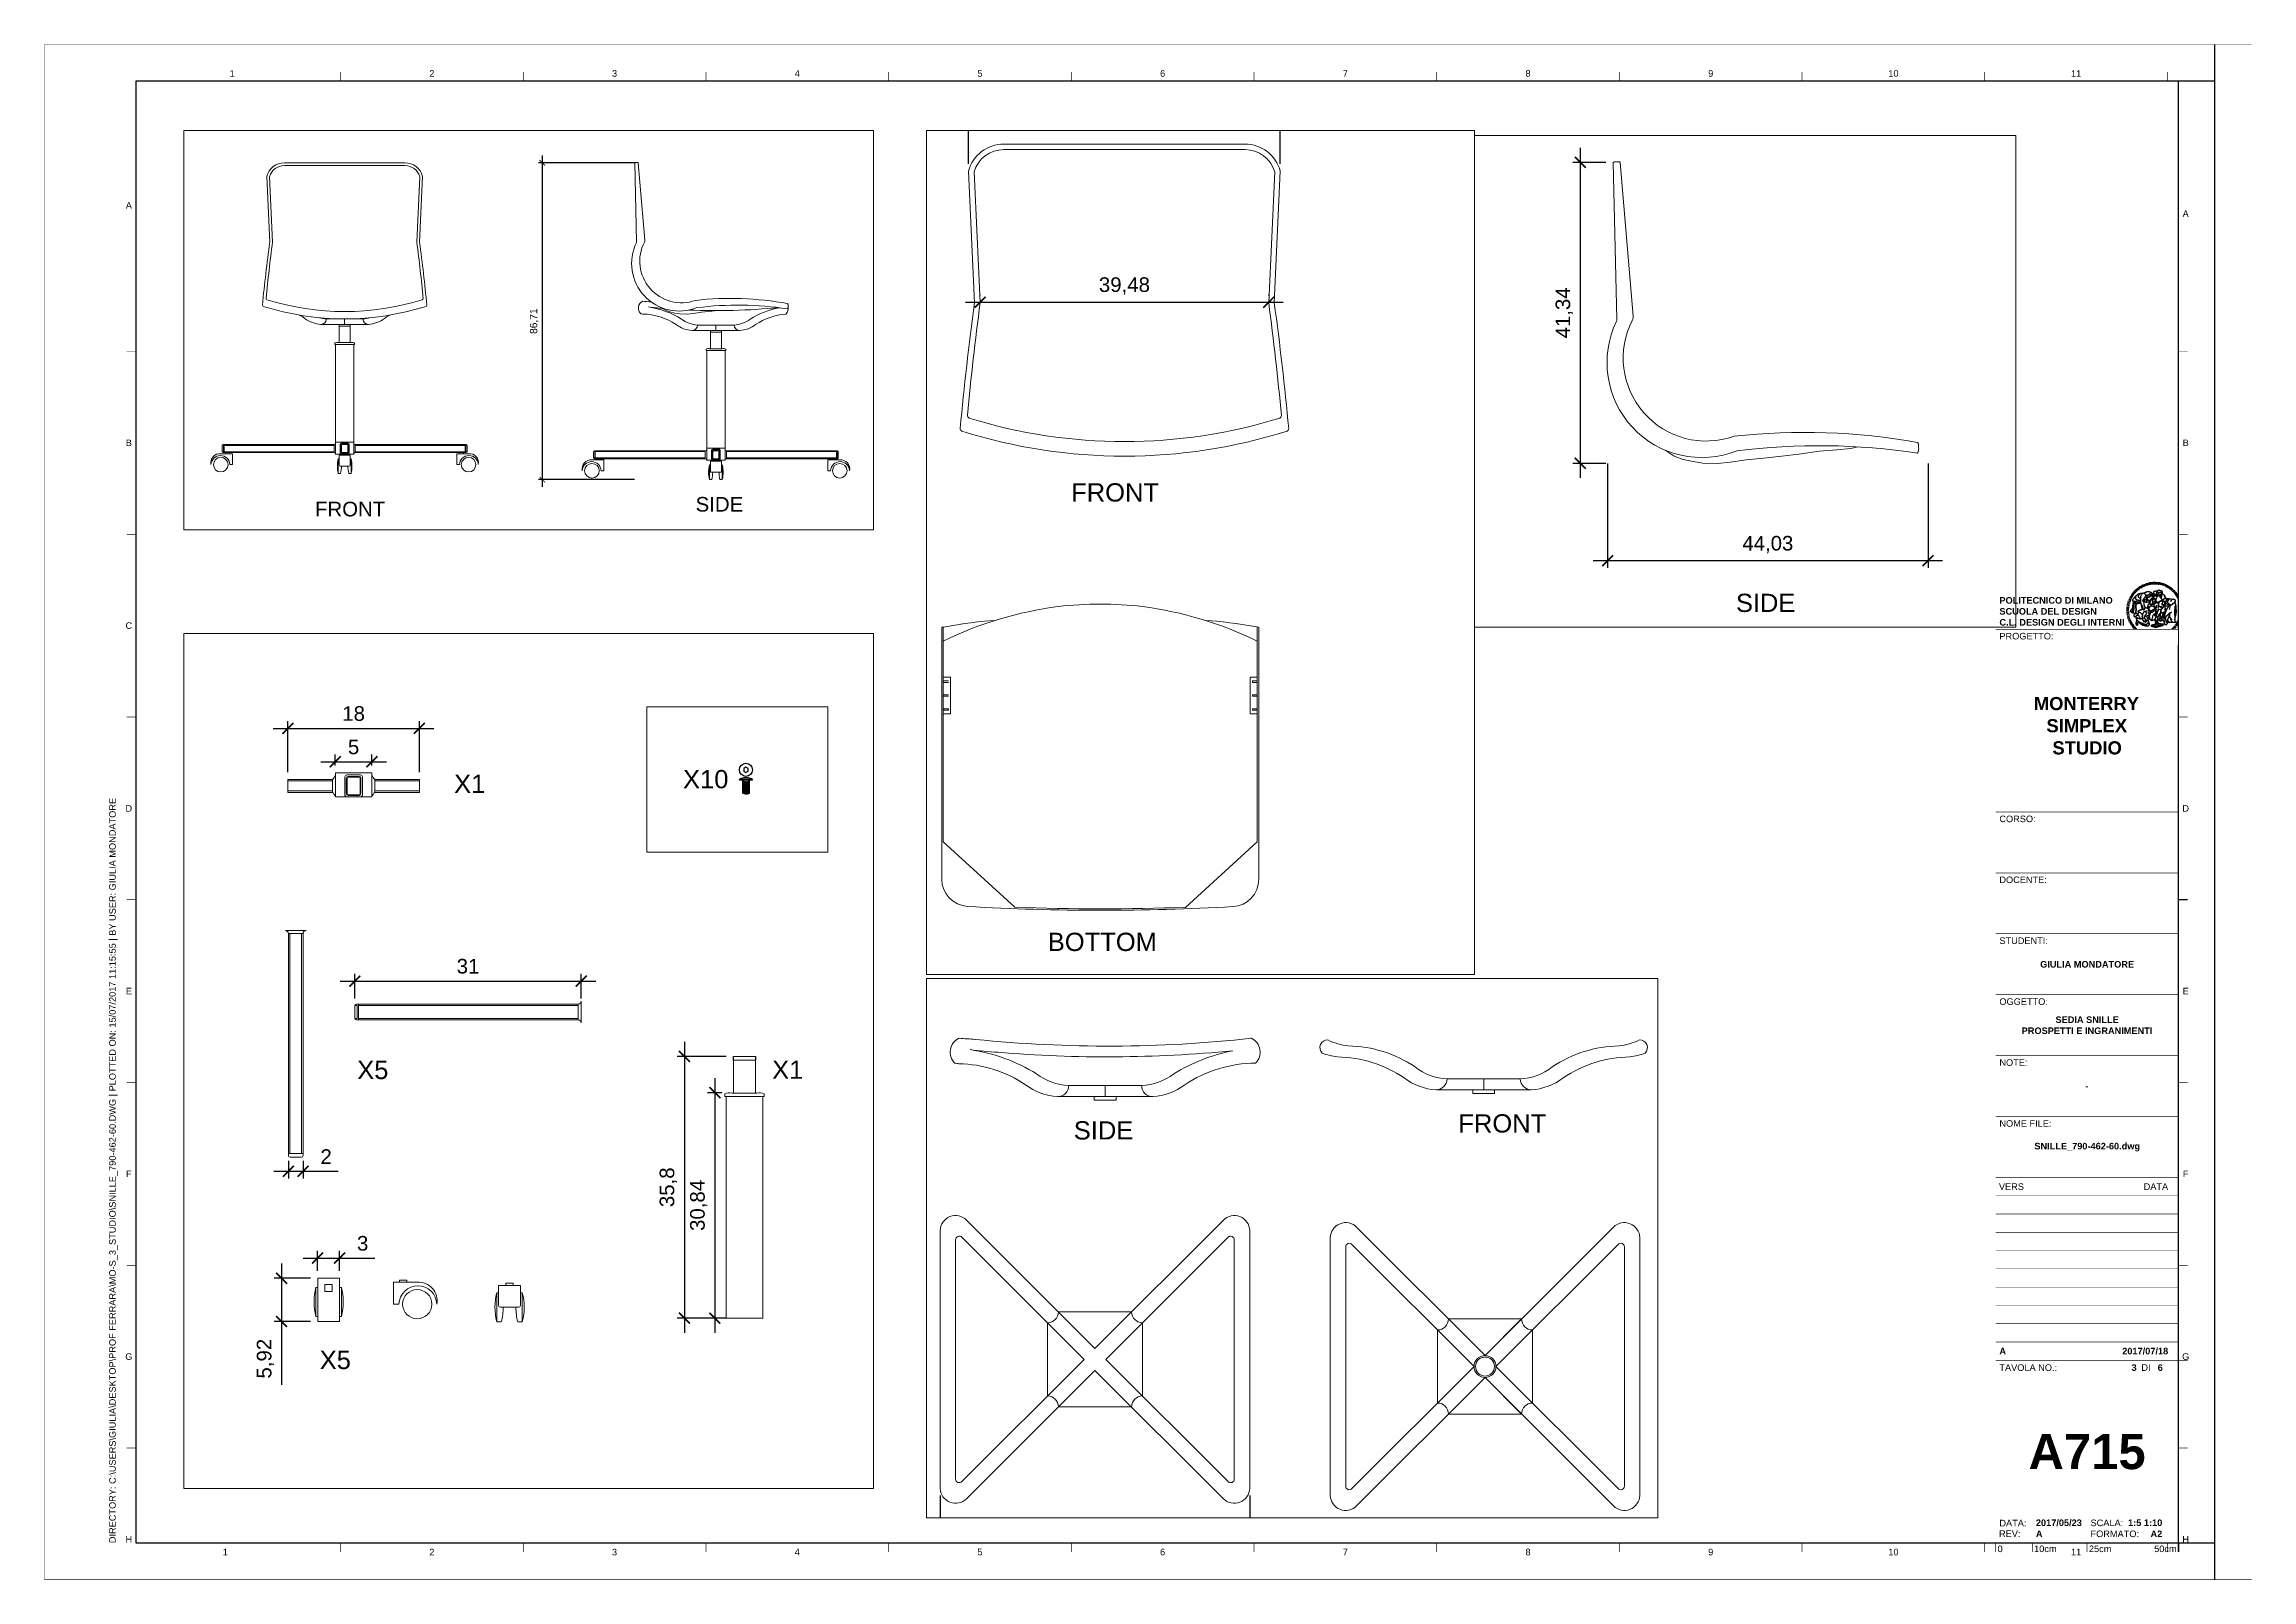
# Paper-space layout 'A715' of a CAD drawing. Header units: centimetres. Extents: x 1 to 605, y -2 to 418.
# The model-space entities are those that its viewports show. They can reach past a viewport. Long polylines and large blocks are cut down to what shows.
import ezdxf
from ezdxf.enums import TextEntityAlignment as Align

# ---------------------------------------------------------------- set-up
doc = ezdxf.new("R2010")
doc.units = ezdxf.units.CM
doc.set_wipeout_variables(frame=1)
for name, color, linetype, lineweight in [('A-ANNO-DIMS', 8, 'Continuous', 9), ('A-FURN', 3, 'Continuous', 20), ('QUOTE', 8, 'Continuous', 18)]:
    doc.layers.add(name, color=color, linetype=linetype, lineweight=lineweight)
doc.layers.add('CONTORNI', color=3, linetype='Continuous', lineweight=18, plot=False)
for name, color, linetype in [('G-ANNO-LOGO', 3, 'Continuous'), ('G-ANNO-TEXT', 3, 'Continuous'), ('G-ANNO-TTLB', 3, 'Continuous'), ('mobili', 7, 'Continuous'), ('Viti', 3, 'Continuous')]:
    doc.layers.add(name, color=color, linetype=linetype)
doc.layers.add('G-ANNO-NPLT', color=210, linetype='Continuous', plot=False)
doc.styles.add('ARIAL', font='arial.ttf')
doc.styles.add('ARIAL-BOLD', font='')
doc.styles.add('E-ARIAL', font='arial.ttf')
doc.styles.get("Standard").update_dxf_attribs({"font": 'arial.ttf'})
doc.styles.add('stile2', font='calibril.ttf', dxfattribs={"height": 0.5})
doc.styles.get('ARIAL-BOLD').set_extended_font_data('Arial', bold=True)
doc.dimstyles.new('giulia', dxfattribs={"dimtxt": 2, "dimasz": 1.5, "dimexe": 1, "dimexo": 1, "dimgap": 1, "dimtad": 1, "dimtxsty": 'Standard', "dimblk": 'ARCHTICK', "dimcen": 2.5, "dimdle": 2, "dimadec": 0, "dimazin": 0, "dimtfac": 1, "dimtmove": 0, "dimatfit": 3, "dimldrblk": 'ARCHTICK', "dimfxl": 1, "dimarcsym": 0})

psp = doc.layouts.new('A715')

# ---------------------------------------------------------------- texts
at = {"layer": 'G-ANNO-TEXT', "style": 'ARIAL'}
for s, p in [('1', (52.04, 409.7)), ('2', (106.69, 409.7)), ('3', (156.69, 409.7)), ('4', (206.69, 409.7)), ('5', (256.69, 409.7)), ('6', (306.69, 409.7)), ('7', (356.69, 409.7)), ('8', (406.69, 409.7)), ('9', (456.69, 409.7)), ('10', (506.69, 409.7)), ('11', (556.69, 409.7)), ('A', (23.77, 373.61)), ('A', (586.67, 371.34)), ('B', (23.77, 308.63)), ('B', (586.67, 308.63)), ('C', (23.77, 258.63)), ('C', (586.67, 258.63)), ('D', (23.77, 208.63)), ('D', (586.67, 208.63)), ('E', (23.77, 158.63)), ('E', (586.67, 158.63)), ('F', (23.77, 108.63)), ('F', (586.67, 108.63)), ('G', (23.77, 58.63)), ('G', (586.67, 58.63)), ('H', (23.77, 8.63)), ('2', (106.69, 5.14)), ('3', (156.69, 5.14)), ('6', (306.69, 5.14)), ('8', (406.69, 5.14)), ('9', (456.69, 5.14)), ('10', (506.69, 5.14)), ('H', (586.67, 8.63)), ('1', (50.18, 5.14)), ('4', (206.69, 5.14)), ('5', (256.69, 5.14)), ('7', (356.69, 5.14)), ('11', (556.69, 5.14))]:
    psp.add_text(s, height=1.8, dxfattribs=at).set_placement(p, align=Align.MIDDLE_CENTER)
at = {"layer": 'G-ANNO-TEXT', "insert": (18.39, 7.58), "char_height": 1.8, "attachment_point": 1, "rotation": 90, "style": 'ARIAL'}
psp.add_mtext_dynamic_manual_height_columns('DIRECTORY: C:\\\\USERS\\\\GIULIA\\\\DESKTOP\\\\PROF FERRARA\\\\MO-S_3_STUDIO\\\\SNILLE_790-462-60.DWG | PLOTTED ON: 15/07/2017 11:15:55 | BY USER: GIULIA MONDATORE', width=412.209, gutter_width=9, heights=[0], dxfattribs=at)

msp = doc.modelspace()

# ---------------------------------------------------------------- texts
at = {"layer": 'G-ANNO-TEXT', "attachment_point": 1, "style": 'stile2'}
for s, insert, char_height in [('{\\fArial|b0|i0|c0|p34;X1}', (1277.693, 1948.512), 2.5), ('{\\fArial|b0|i0|c0|p34;SIDE}', (1356.466, 1920.045), 2.5), ('{\\fArial|b0|i0|c0|p34;FRONT}', (1409.089, 1920.998), 2.5), ('{\\fArial|b0|i0|c0|p34;X5}', (1264.436, 1909.361), 2.5), ('{\\fArial|b0|i0|c0|p34;X1}', (1321.209, 1909.397), 2.5), ('{\\fArial|b0|i0|c0|p34;FRONT}', (1475.087, 1906.584), 2.5), ('{\\fArial|b0|i0|c0|p34;SIDE}', (1563.012, 1895.965), 2.5), ('{\\fArial|b0|i0|c0|p34;X10}', (1541.651, 1875.835), 2.5), ('{\\fArial|b0|i0|c0|p34;X5}', (1259.302, 1869.69), 2.5), ('{\\fArial|b0|i0|c0|p34;SIDE}', (1195.759, 1861.612), 4), ('{\\fArial|b0|i0|c0|p34;FRONT}', (1091.592, 1860.304), 4), ('{\\fArial|b0|i0|c0|p34;BOTTOM}', (1471.889, 1845.093), 2.5)]:
    msp.add_mtext_dynamic_manual_height_columns(s, width=28.35749, gutter_width=2.5, heights=[0], dxfattribs=dict(at, insert=insert, char_height=char_height))

# ---------------------------------------------------------------- blocks, each defined once
blk = doc.blocks.new('logoPolimi')
for p, q in [((-1.41, 1.91), (-1.28, 1.74)), ((-1.32, 1.97), (-1.2, 1.8)), ((-1.22, 2.03), (-1.11, 1.85)), ((-1.13, 2.09), (-1.03, 1.9)), ((-1.03, 2.14), (-0.94, 1.95)), ((-0.93, 2.18), (-0.84, 1.99)), ((-0.83, 2.22), (-0.75, 2.03)), ((-0.72, 2.26), (-0.66, 2.06)), ((-0.61, 2.29), (-0.56, 2.09)), ((-0.51, 2.32), (-0.46, 2.11)), ((-0.4, 2.34), (-0.36, 2.13)), ((-0.29, 2.35), (-0.26, 2.14)), ((-0.18, 2.36), (-0.16, 2.15)), ((-0.07, 2.37), (-0.06, 2.16)), ((0.04, 2.37), (0.04, 2.16)), ((0.15, 2.36), (0.14, 2.16)), ((0.26, 2.36), (0.24, 2.15)), ((0.37, 2.34), (0.34, 2.13)), ((0.48, 2.32), (0.44, 2.12)), ((0.59, 2.3), (0.54, 2.09)), ((0.69, 2.27), (0.63, 2.07)), ((0.8, 2.23), (0.73, 2.03)), ((0.9, 2.19), (0.82, 2)), ((1, 2.15), (0.91, 1.96)), ((1.1, 2.1), (1, 1.91)), ((1.2, 2.04), (1.09, 1.86)), ((1.29, 1.99), (1.18, 1.81)), ((1.38, 1.92), (1.26, 1.75)), ((-2.37, 0.12), (-2.16, 0.11)), ((-2.37, 0.01), (-2.16, 0.01)), ((-2.36, 0.23), (-2.15, 0.21)), ((-2.35, 0.34), (-2.14, 0.31)), ((-2.33, 0.45), (-2.12, 0.41)), ((-2.3, 0.55), (-2.1, 0.51)), ((-2.28, 0.66), (-2.07, 0.6)), ((-2.24, 0.77), (-2.04, 0.7)), ((-2.2, 0.87), (-2.01, 0.79)), ((-2.16, 0.97), (-1.97, 0.89)), ((-2.11, 1.07), (-1.93, 0.98)), ((-2.06, 1.17), (-1.88, 1.07)), ((-2.01, 1.26), (-1.83, 1.15)), ((-1.94, 1.36), (-1.77, 1.24)), ((-1.88, 1.45), (-1.71, 1.32)), ((-1.84, 0.03), (-1.82, 0.35)), ((-1.81, 1.53), (-1.65, 1.4)), ((-1.74, 1.61), (-1.58, 1.47)), ((-1.73, 0.59), (-1.73, 0.59)), ((-1.73, 0.59), (-1.73, 0.59)), ((-1.66, 1.69), (-1.51, 1.54)), ((-1.65, 0.57), (-1.65, 0.57)), ((-1.59, 1.12), (-1.59, 1.12)), ((-1.58, 1.77), (-1.44, 1.61)), ((-1.51, 0.55), (-1.51, 0.55)), ((-1.51, 0.55), (-1.51, 0.55)), ((-1.49, 1.84), (-1.36, 1.68)), ((-1.31, 0.79), (-1.21, 0.75)), ((-1.21, 0.75), (-1.31, 0.79)), ((-1.21, 0.75), (-1.31, 0.79)), ((-1.21, 0.75), (-1.21, 0.75)), ((-1.21, 0.75), (-1.21, 0.75)), ((-1.19, 0.76), (-1.19, 0.76)), ((-1.19, 0.76), (-1.19, 0.76)), ((-1.17, 0.99), (-1.18, 0.99)), ((-1.18, 0.99), (-1.17, 0.99)), ((-1.16, 0.57), (-1.16, 0.57)), ((-1.16, 0.57), (-1.16, 0.57)), ((-1.1, 0.01), (-0.99, 0.06)), ((-0.99, 0.06), (-1.1, 0.01)), ((-0.99, 0.06), (-1.1, 0.01)), ((-0.99, 0.06), (-0.99, 0.06)), ((-0.99, 0.06), (-0.99, 0.06)), ((-0.97, 0.79), (-0.98, 0.79)), ((-0.89, 0.84), (-0.97, 0.79)), ((-0.97, 0.79), (-0.89, 0.84)), ((-0.96, 1.41), (-0.96, 1.41)), ((-0.96, 1.41), (-0.96, 1.41)), ((-0.89, 0.84), (-0.82, 0.87)), ((-0.82, 0.87), (-0.89, 0.84)), ((-0.89, 0.84), (-0.82, 0.87)), ((-0.88, 0.83), (-0.89, 0.84)), ((-0.85, 1.39), (-0.85, 1.39)), ((-0.85, 1.39), (-0.85, 1.39)), ((-0.84, 0.14), (-0.84, 0.14)), ((-0.77, 1.08), (-0.78, 1.08)), ((-0.78, 1.08), (-0.77, 1.08)), ((-0.61, 1.12), (-0.77, 1.08)), ((-0.77, 1.08), (-0.61, 1.12)), ((-0.77, 1.08), (-0.61, 1.12)), ((-0.75, 1.3), (-0.76, 1.29)), ((-0.76, 1.29), (-0.75, 1.3)), ((-0.65, 0.99), (-0.7, 0.96)), ((-0.69, 0.18), (-0.68, 0.18)), ((-0.66, 0.93), (-0.66, 0.93)), ((-0.66, 0.93), (-0.64, 0.93)), ((-0.66, 0.93), (-0.66, 0.93)), ((-0.66, 0.93), (-0.66, 0.93)), ((-0.63, 1.01), (-0.63, 1.01)), ((-0.63, 1.01), (-0.62, 1.01)), ((-0.63, 0.66), (-0.63, 0.66)), ((-0.6, 1.12), (-0.61, 1.12)), ((-0.61, 1.12), (-0.6, 1.12)), ((-0.61, 1.12), (-0.6, 1.12)), ((-0.61, 0.86), (-0.57, 0.85)), ((-0.57, 0.85), (-0.61, 0.86)), ((-0.61, 0.86), (-0.57, 0.85)), ((-0.53, 1.08), (-0.6, 1.12)), ((-0.6, 1.12), (-0.6, 1.11)), ((-0.6, 1.12), (-0.53, 1.08)), ((-0.57, 0.8), (-0.59, 0.8)), ((-0.57, 0.85), (-0.53, 0.84)), ((-0.57, 0.85), (-0.57, 0.85)), ((-0.57, 0.85), (-0.57, 0.85)), ((-0.57, 0.85), (-0.53, 0.84)), ((-0.56, 0.29), (-0.49, 0.48)), ((-0.56, 0.14), (-0.56, 0.29)), ((-0.5, 0.11), (-0.56, 0.14)), ((-0.53, 0.84), (-0.51, 0.84)), ((-0.53, 0.84), (-0.51, 0.84)), ((-0.53, 0.84), (-0.53, 0.84)), ((-0.51, 0.11), (-0.51, 0.11)), ((-0.51, 0.11), (-0.51, 0.11)), ((-0.34, 0.33), (-0.5, 0.11)), ((-0.49, 0.48), (-0.41, 0.55)), ((-0.42, 0.8), (-0.47, 0.79)), ((-0.42, 0.8), (-0.47, 0.79)), ((-0.47, 0.79), (-0.45, 0.76)), ((-0.47, 0.79), (-0.45, 0.76)), ((-0.45, 1.14), (-0.42, 1.11)), ((-0.42, 1.26), (-0.36, 1.22)), ((-0.41, 0.55), (-0.34, 0.49)), ((-0.4, 1.37), (-0.38, 1.38)), ((-0.39, 1.37), (-0.4, 1.37)), ((-0.35, 1.33), (-0.4, 1.37)), ((-0.39, 1.24), (-0.4, 1.23)), ((-0.38, 1.14), (-0.38, 1.14)), ((-0.34, 0.49), (-0.09, 0.48)), ((-0.16, 0.32), (-0.34, 0.33)), ((-0.14, 0.32), (-0.31, 0.34)), ((-0.28, 1.3), (-0.29, 1.3)), ((-0.28, 1.3), (-0.28, 1.3)), ((-0.16, 1.24), (-0.16, 1.25)), ((-0.16, 1.25), (-0.16, 1.25)), ((-0.16, 0.49), (-0.14, 0.64)), ((-0.06, 0.27), (-0.16, 0.32)), ((-0.1, 0.88), (-0.09, 0.87)), ((-0.08, 1.37), (-0.08, 1.38)), ((-0.08, 1.23), (-0.05, 1.21)), ((-0.05, 1.21), (-0.08, 1.23)), ((-0.08, 1.23), (-0.05, 1.21)), ((-0.03, 0.26), (-0.06, 0.27)), ((-0.05, 1.21), (-0.04, 1.21)), ((-0.04, 1.21), (-0.05, 1.21)), ((-0.04, 1.21), (-0.04, 1.21)), ((-0.04, 1.21), (-0.04, 1.21)), ((-0.04, 0.48), (-0.03, 0.26)), ((0.03, 1.15), (0.03, 1.15)), ((0.03, 0.66), (0.03, 0.67)), ((0.07, 0.58), (0.07, 0.57)), ((0.1, 1.18), (0.1, 1.18)), ((0.1, 0.84), (0.1, 0.84)), ((0.13, 1.32), (0.17, 1.19)), ((0.14, 0.71), (0.34, 0.65)), ((0.31, 0.56), (0.17, 0.63)), ((0.27, 1.61), (0.27, 1.61)), ((0.27, 1.61), (0.27, 1.61)), ((0.27, 1.61), (0.27, 1.61)), ((0.29, 1.29), (0.29, 1.29)), ((0.29, 1.29), (0.29, 1.29)), ((0.29, 1.29), (0.29, 1.29)), ((0.29, 1.29), (0.29, 1.29)), ((0.33, 0.49), (0.34, 0.49)), ((0.33, 0.03), (0.35, 0.03)), ((0.33, 0.03), (0.35, 0.03)), ((0.34, 0.65), (0.34, 0.64)), ((0.35, 0.03), (0.57, 0.06)), ((0.35, 0.03), (0.57, 0.06)), ((0.35, 0.03), (0.35, 0.03)), ((0.35, 0.03), (0.35, 0.03)), ((0.38, 1.36), (0.37, 1.35)), ((0.38, 0.34), (0.37, 0.34)), ((0.38, 0.34), (0.38, 0.34)), ((0.43, 0.67), (0.39, 0.64)), ((0.49, 1.05), (0.51, 1.13)), ((0.51, 1.13), (0.49, 1.05)), ((0.49, 1.05), (0.51, 1.13)), ((0.51, 1.31), (0.5, 1.29)), ((0.51, 1.13), (0.52, 1.23)), ((0.52, 1.23), (0.51, 1.23)), ((0.51, 1.23), (0.52, 1.23)), ((0.52, 1.23), (0.51, 1.13)), ((0.51, 1.13), (0.52, 1.23)), ((0.52, 1.24), (0.6, 1.37)), ((0.52, 1.23), (0.6, 1.36)), ((0.6, 1.36), (0.52, 1.23)), ((0.52, 1.23), (0.52, 1.23)), ((0.52, 1.23), (0.52, 1.24)), ((0.52, 1.23), (0.52, 1.23)), ((0.55, 1.07), (0.53, 1.06)), ((0.53, 1.04), (0.53, 1.06)), ((0.53, 1.05), (0.53, 1.04)), ((0.54, 0.3), (0.63, 0.32)), ((0.54, -0.08), (0.61, 0.06)), ((0.61, 0.06), (0.54, -0.08)), ((0.54, -0.08), (0.61, 0.06)), ((0.56, 0.19), (0.59, 0.21)), ((0.57, 1.07), (0.57, 1.07)), ((0.57, 1.07), (0.57, 1.07)), ((0.57, 1.07), (0.57, 1.07)), ((0.57, 1.07), (0.57, 1.07)), ((0.57, 1.07), (0.57, 1.07)), ((0.57, 1.07), (0.57, 1.07)), ((0.57, 1.07), (0.57, 1.07)), ((0.58, 0.3), (0.59, 0.29)), ((0.59, 0.78), (0.59, 0.79)), ((0.59, 0.79), (0.59, 0.79)), ((0.59, 0.79), (0.59, 0.79)), ((0.59, 0.79), (0.59, 0.78)), ((0.61, 0.06), (0.6, 0.07)), ((0.6, 0.07), (0.61, 0.06)), ((0.61, 0.06), (0.61, 0.07)), ((0.62, 0.21), (0.65, 0.22)), ((0.64, 1.37), (0.65, 1.37)), ((0.69, 0.86), (0.68, 0.86)), ((0.68, 0.86), (0.69, 0.86)), ((0.68, 0.76), (0.68, 0.76)), ((0.76, 0.26), (0.76, 0.26)), ((0.82, 0.35), (0.84, 0.36)), ((0.82, 0.35), (0.82, 0.35)), ((0.84, 0.36), (0.84, 0.37)), ((0.85, 0.34), (1.05, 0.35)), ((0.93, 1.05), (0.93, 1.05)), ((0.93, 1.05), (0.93, 1.05)), ((0.93, 1.05), (0.93, 1.04)), ((0.93, 1.05), (0.93, 1.05)), ((0.97, 0.66), (0.96, 0.66)), ((1.01, 0.97), (0.98, 0.96)), ((1.17, 0.96), (1.17, 0.95)), ((1.17, 0.95), (1.17, 0.95)), ((1.34, 0.37), (1.26, 0.04)), ((1.27, 0.37), (1.27, 0.38)), ((1.28, 0.95), (1.28, 0.95)), ((1.47, 1.86), (1.34, 1.69)), ((1.37, 0.73), (1.46, 0.81)), ((1.41, 0.4), (1.41, 0.41)), ((1.56, 1.79), (1.42, 1.63)), ((1.64, 1.71), (1.49, 1.56)), ((1.49, 0.9), (1.57, 0.92)), ((1.72, 1.63), (1.56, 1.49)), ((1.67, 0.6), (1.57, 0.53)), ((1.79, 1.55), (1.63, 1.41)), ((1.86, 1.47), (1.7, 1.34)), ((1.93, 1.38), (1.76, 1.26)), ((1.99, 1.29), (1.81, 1.17)), ((2.05, 1.19), (1.87, 1.09)), ((2.1, 1.1), (1.92, 1)), ((2.15, 1), (1.96, 0.91)), ((2.19, 0.9), (2, 0.82)), ((2.23, 0.79), (2.04, 0.72)), ((2.27, 0.69), (2.07, 0.63)), ((2.3, 0.58), (2.09, 0.53)), ((2.32, 0.47), (2.12, 0.43)), ((2.34, 0.37), (2.13, 0.33)), ((2.36, 0.26), (2.15, 0.23)), ((2.37, 0.15), (2.16, 0.13)), ((2.37, 0.04), (2.16, 0.03)), ((-2.37, -0.1), (-2.16, -0.09)), ((-2.36, -0.21), (-2.15, -0.19)), ((-2.35, -0.32), (-2.14, -0.29)), ((-2.33, -0.43), (-2.12, -0.39)), ((-2.31, -0.54), (-2.1, -0.49)), ((-2.28, -0.65), (-2.08, -0.59)), ((-2.25, -0.75), (-2.05, -0.69)), ((-2.21, -0.86), (-2.02, -0.78)), ((-2.17, -0.96), (-1.98, -0.87)), ((-2.12, -1.06), (-1.93, -0.96)), ((-2.07, -1.16), (-1.89, -1.05)), ((-2.04, -0.15), (-1.97, -0.2)), ((-2.01, -1.25), (-1.84, -1.14)), ((-1.95, -1.34), (-1.78, -1.22)), ((-1.89, -1.43), (-1.72, -1.31)), ((-1.82, -1.52), (-1.66, -1.38)), ((-1.75, -1.6), (-1.59, -1.46)), ((-1.67, -1.68), (-1.52, -1.53)), ((-1.58, -0.12), (-1.6, -0.18)), ((-1.6, -0.18), (-1.58, -0.28)), ((-1.57, -0.54), (-1.59, -0.54)), ((-1.59, -0.54), (-1.59, -0.54)), ((-1.59, -1.76), (-1.45, -1.6)), ((-1.56, -0.32), (-1.56, -0.31)), ((-1.56, -0.31), (-1.56, -0.31)), ((-1.53, -0.65), (-1.53, -0.65)), ((-1.53, -0.65), (-1.53, -0.65)), ((-1.51, -1.83), (-1.37, -1.67)), ((-1.48, -0.86), (-1.48, -0.85)), ((-1.42, -0.37), (-1.42, -0.37)), ((-1.42, -1.9), (-1.29, -1.73)), ((-1.38, -0.46), (-1.38, -0.46)), ((-1.33, -1.96), (-1.21, -1.79)), ((-1.31, -0.24), (-1.31, -0.23)), ((-1.31, -0.23), (-1.31, -0.24)), ((-1.24, -2.02), (-1.13, -1.84)), ((-1.23, -0.19), (-1.23, -0.19)), ((-1.23, -0.19), (-1.23, -0.19)), ((-1.23, -0.19), (-1.23, -0.19)), ((-1.23, -0.19), (-1.23, -0.19)), ((-1.01, -0.39), (-1.02, -0.39)), ((-1.02, -0.39), (-1.01, -0.39)), ((-1.02, -0.7), (-1.02, -0.7)), ((-1.02, -0.7), (-1.02, -0.7)), ((-1.02, -0.7), (-1.02, -0.7)), ((-0.79, -0.51), (-0.83, -0.58)), ((-0.83, -0.58), (-0.79, -0.51)), ((-0.83, -0.58), (-0.79, -0.51)), ((-0.78, -1.05), (-0.83, -0.94)), ((-0.83, -0.94), (-0.78, -1.05)), ((-0.83, -0.94), (-0.83, -0.94)), ((-0.83, -0.94), (-0.78, -1.05)), ((-0.82, -1.23), (-0.82, -1.23)), ((-0.82, -1.23), (-0.77, -1.23)), ((-0.77, -1.23), (-0.82, -1.23)), ((-0.82, -1.23), (-0.82, -1.23)), ((-0.77, -1.23), (-0.82, -1.23)), ((-0.75, -0.96), (-0.8, -0.89)), ((-0.8, -0.89), (-0.79, -0.92)), ((-0.79, -0.92), (-0.8, -0.89)), ((-0.8, -0.89), (-0.75, -0.96)), ((-0.79, -0.92), (-0.8, -0.89)), ((-0.8, -0.89), (-0.8, -0.89)), ((-0.8, -0.89), (-0.75, -0.96)), ((-0.79, -0.92), (-0.78, -0.95)), ((-0.78, -0.95), (-0.79, -0.92)), ((-0.78, -0.95), (-0.79, -0.92)), ((-0.77, -0.49), (-0.78, -0.48)), ((-0.78, -0.48), (-0.77, -0.49)), ((-0.78, -0.95), (-0.76, -1)), ((-0.76, -1), (-0.78, -0.95)), ((-0.76, -1), (-0.78, -0.95)), ((-0.71, -0.89), (-0.75, -0.87)), ((-0.75, -0.87), (-0.71, -0.89)), ((-0.75, -0.87), (-0.71, -0.89)), ((-0.72, -1.01), (-0.75, -0.96)), ((-0.75, -0.96), (-0.72, -1.01)), ((-0.75, -0.96), (-0.72, -1.01)), ((-0.64, -0.93), (-0.71, -0.89)), ((-0.71, -0.89), (-0.64, -0.93)), ((-0.71, -0.89), (-0.64, -0.93)), ((-0.66, -0.53), (-0.66, -0.53)), ((-0.66, -0.53), (-0.66, -0.53)), ((-0.66, -0.53), (-0.66, -0.53)), ((-0.39, -0.81), (-0.51, -0.69)), ((-0.51, -1.04), (-0.5, -1.04)), ((-0.48, -0.42), (-0.48, -0.42)), ((-0.48, -0.42), (-0.48, -0.42)), ((-0.48, -0.42), (-0.48, -0.42)), ((-0.41, -0.51), (-0.41, -0.51)), ((-0.38, -0.05), (-0.39, -0.12)), ((-0.39, -0.12), (-0.37, -0.1)), ((-0.35, -0.14), (-0.37, -0.08)), ((-0.37, -0.09), (-0.37, -0.09)), ((-0.33, -0.12), (-0.35, -0.14)), ((-0.32, -0.14), (-0.35, -0.14)), ((-0.35, -0.18), (-0.34, -0.22)), ((-0.34, -0.08), (-0.29, -0.16)), ((-0.34, -0.22), (-0.34, -0.22)), ((-0.27, -0.17), (-0.32, -0.14)), ((-0.25, -0.91), (-0.26, -0.9)), ((-0.26, -1.29), (0.1, -1.2)), ((0.1, -1.2), (-0.26, -1.29)), ((0.08, -1.4), (-0.26, -1.29)), ((-0.26, -1.29), (0.08, -1.4)), ((-0.26, -1.38), (-0.26, -1.29)), ((-0.26, -1.29), (-0.26, -1.29)), ((-0.26, -1.29), (-0.26, -1.38)), ((-0.26, -1.29), (0.08, -1.4)), ((-0.26, -1.29), (-0.26, -1.29)), ((0.08, -1.49), (-0.26, -1.38)), ((-0.26, -1.38), (0.09, -1.49)), ((-0.14, -0.15), (-0.16, -0.13)), ((-0.11, -0.04), (-0.12, -0.05)), ((-0.04, -0.41), (-0.01, -0.44)), ((-0.01, -0.44), (-0.04, -0.41)), ((-0.04, -0.41), (-0.01, -0.44)), ((0.07, -0.84), (0.07, -0.84)), ((0.07, -0.84), (0.07, -0.84)), ((0.1, -1.2), (0.08, -1.32)), ((0.08, -1.32), (0.13, -1.2)), ((0.08, -1.4), (0.72, -1.22)), ((0.72, -1.22), (0.08, -1.4)), ((0.08, -1.4), (0.72, -1.22)), ((0.72, -1.31), (0.08, -1.49)), ((0.08, -1.44), (0.08, -1.4)), ((0.08, -1.4), (0.08, -1.44)), ((0.08, -1.4), (0.08, -1.49)), ((0.08, -1.49), (0.08, -1.44)), ((0.08, -1.44), (0.08, -1.44)), ((0.08, -1.44), (0.08, -1.45)), ((0.08, -1.45), (0.08, -1.46)), ((0.08, -1.46), (0.08, -1.49)), ((0.1, -1.01), (0.09, -0.86)), ((0.1, -1.01), (0.09, -0.86)), ((0.09, -1.49), (0.72, -1.31)), ((0.1, -1.2), (0.12, -1.04)), ((0.12, -1.04), (0.1, -1.2)), ((0.13, -1.2), (0.1, -1.2)), ((0.1, -1.2), (0.13, -1.2)), ((0.13, -1.2), (0.1, -1.2)), ((0.1, -1.2), (0.1, -1.2)), ((0.11, -0.44), (0.11, -0.44)), ((0.11, -0.44), (0.11, -0.44)), ((0.12, -0.21), (0.12, -0.21)), ((0.12, -0.21), (0.12, -0.21)), ((0.12, -0.21), (0.12, -0.21)), ((0.12, -0.21), (0.12, -0.21)), ((0.12, -0.21), (0.12, -0.21)), ((0.12, -0.21), (0.12, -0.21)), ((0.12, -0.21), (0.12, -0.21)), ((0.12, -0.21), (0.12, -0.21)), ((0.12, -0.21), (0.12, -0.21)), ((0.12, -0.21), (0.12, -0.21)), ((0.12, -0.21), (0.12, -0.21)), ((0.12, -0.21), (0.12, -0.21)), ((0.12, -0.21), (0.12, -0.21)), ((0.12, -0.56), (0.14, -0.53)), ((0.14, -0.53), (0.12, -0.56)), ((0.12, -0.56), (0.14, -0.53)), ((0.12, -1.04), (0.12, -1.04)), ((0.12, -1.04), (0.12, -1.04)), ((0.12, -1.04), (0.12, -1.04)), ((0.21, -0.99), (0.13, -1.2)), ((0.13, -1.2), (0.21, -0.99)), ((0.36, -1.14), (0.13, -1.2)), ((0.13, -1.2), (0.26, -1.17)), ((0.14, -0.53), (0.16, -0.49)), ((0.16, -0.49), (0.14, -0.53)), ((0.14, -0.53), (0.16, -0.49)), ((0.16, -0.49), (0.16, -0.49)), ((0.16, -0.49), (0.16, -0.49)), ((0.28, -1.19), (0.21, -0.99)), ((0.21, -0.99), (0.31, -1.27)), ((0.24, -0.17), (0.24, -0.16)), ((0.24, -0.16), (0.24, -0.17)), ((0.25, -0.84), (0.25, -0.88)), ((0.25, -0.88), (0.25, -0.84)), ((0.25, -0.88), (0.25, -0.84)), ((0.25, -0.88), (0.29, -1.17)), ((0.26, -0.88), (0.25, -0.88)), ((0.31, -1.27), (0.25, -0.88)), ((0.26, -1.17), (0.28, -1.16)), ((0.28, -1.16), (0.36, -1.14)), ((0.29, -1.17), (0.28, -1.19)), ((0.36, -1.14), (0.72, -1.22)), ((0.72, -1.22), (0.36, -1.14)), ((0.49, -0.31), (0.49, -0.31)), ((0.49, -0.31), (0.49, -0.31)), ((0.5, -0.27), (0.5, -0.27)), ((0.51, -0.27), (0.51, -0.27)), ((0.72, -0.81), (0.75, -0.89)), ((0.72, -1.22), (0.72, -1.31)), ((0.72, -1.31), (0.72, -1.22)), ((0.74, -0.23), (0.74, -0.23)), ((0.74, -0.23), (0.75, -0.24)), ((0.75, -0.23), (0.75, -0.23)), ((0.86, -0.25), (0.82, -0.34)), ((0.87, -0.22), (0.86, -0.23)), ((0.87, -0.22), (0.86, -0.25)), ((0.96, -0.58), (0.96, -0.57)), ((1.05, -1.05), (1.04, -1.05)), ((1.28, -2), (1.17, -1.82)), ((1.37, -1.93), (1.25, -1.76)), ((1.31, -0.27), (1.3, -0.26)), ((1.3, -0.26), (1.3, -0.26)), ((1.3, -0.26), (1.3, -0.26)), ((1.3, -0.26), (1.31, -0.27)), ((1.3, -0.26), (1.3, -0.26)), ((1.46, -1.87), (1.33, -1.7)), ((1.54, -1.8), (1.41, -1.64)), ((1.63, -1.72), (1.48, -1.57)), ((1.71, -1.65), (1.55, -1.5)), ((1.78, -1.57), (1.62, -1.43)), ((1.85, -1.48), (1.69, -1.35)), ((1.92, -1.39), (1.75, -1.27)), ((1.98, -1.3), (1.81, -1.19)), ((2.04, -1.21), (1.86, -1.1)), ((2.09, -1.11), (1.91, -1.01)), ((2.14, -1.01), (1.95, -0.92)), ((2.19, -0.91), (1.99, -0.83)), ((2.23, -0.81), (2.03, -0.74)), ((2.26, -0.7), (2.06, -0.64)), ((2.29, -0.6), (2.09, -0.55)), ((2.32, -0.49), (2.11, -0.45)), ((2.34, -0.38), (2.13, -0.35)), ((2.35, -0.27), (2.15, -0.25)), ((2.37, -0.08), (2.16, -0.07)), ((2.36, -0.16), (2.16, -0.15)), ((-1.14, -2.08), (-1.04, -1.89)), ((-1.04, -2.13), (-0.95, -1.94)), ((-0.94, -2.18), (-0.86, -1.98)), ((-0.84, -2.22), (-0.77, -2.02)), ((-0.74, -2.25), (-0.67, -2.05)), ((-0.63, -2.29), (-0.57, -2.08)), ((-0.52, -2.31), (-0.48, -2.11)), ((-0.42, -2.33), (-0.38, -2.13)), ((-0.31, -2.35), (-0.28, -2.14)), ((-0.2, -2.36), (-0.18, -2.15)), ((-0.09, -2.37), (-0.08, -2.16)), ((0.03, -2.37), (0.02, -2.16)), ((0.14, -2.37), (0.12, -2.16)), ((0.25, -2.36), (0.22, -2.15)), ((0.35, -2.34), (0.32, -2.14)), ((0.46, -2.32), (0.42, -2.12)), ((0.57, -2.3), (0.52, -2.1)), ((0.68, -2.27), (0.62, -2.07)), ((0.78, -2.24), (0.71, -2.04)), ((0.89, -2.2), (0.81, -2)), ((0.99, -2.15), (0.9, -1.96)), ((1.09, -2.11), (0.99, -1.92)), ((1.19, -2.05), (1.08, -1.87))]:
    blk.add_line(p, q)
for points in [[(-1.9, 0.12), (-1.94, 0.02), (-2.05, -0.09), (-2.05, -0.09)], [(-1.86, 0.38), (-1.86, 0.38), (-1.87, 0.19), (-1.9, 0.12)], [(-1.76, 0.6), (-1.76, 0.6), (-1.84, 0.57), (-1.86, 0.38)], [(-1.86, -0.04), (-1.84, 0.02), (-1.84, 0.03), (-1.84, 0.03)], [(-1.82, 0.78), (-1.83, 0.8), (-1.85, 0.86), (-1.83, 0.88)], [(-1.82, 0.78), (-1.83, 0.8), (-1.85, 0.86), (-1.83, 0.88)], [(-1.83, 0.88), (-1.81, 0.9), (-1.76, 0.96), (-1.76, 0.96)], [(-1.83, 0.88), (-1.81, 0.9), (-1.76, 0.96), (-1.76, 0.96)], [(-1.76, 0.6), (-1.83, 0.7), (-1.78, 0.74), (-1.78, 0.74)], [(-1.78, 0.74), (-1.79, 0.74), (-1.83, 0.7), (-1.76, 0.6)], [(-1.78, 0.74), (-1.8, 0.76), (-1.81, 0.78), (-1.82, 0.78)], [(-1.78, 0.74), (-1.8, 0.76), (-1.81, 0.78), (-1.82, 0.78)], [(-1.82, 0.35), (-1.81, 0.5), (-1.73, 0.59), (-1.73, 0.59)], [(-1.82, -0.19), (-1.73, -0.07), (-1.75, 0.14), (-1.75, 0.3)], [(-1.75, 0.33), (-1.75, 0.17), (-1.73, -0.05), (-1.8, -0.17)], [(-1.78, 0.74), (-1.75, 0.72), (-1.72, 0.69), (-1.68, 0.7)], [(-1.68, 0.7), (-1.72, 0.69), (-1.75, 0.72), (-1.78, 0.74)], [(-1.68, 0.7), (-1.72, 0.69), (-1.75, 0.72), (-1.78, 0.74)], [(-1.78, 0.74), (-1.78, 0.74), (-1.78, 0.74), (-1.78, 0.74)], [(-1.76, 0.96), (-1.68, 1.1), (-1.59, 1.12), (-1.59, 1.12)], [(-1.76, 0.96), (-1.68, 1.1), (-1.6, 1.12), (-1.6, 1.12)], [(-1.73, 0.59), (-1.74, 0.59), (-1.75, 0.6), (-1.76, 0.6)], [(-1.73, 0.59), (-1.74, 0.59), (-1.75, 0.6), (-1.76, 0.6)], [(-1.75, 0.3), (-1.76, 0.47), (-1.65, 0.57), (-1.65, 0.57)], [(-1.65, 0.57), (-1.65, 0.57), (-1.76, 0.5), (-1.75, 0.33)], [(-1.65, 0.57), (-1.68, 0.58), (-1.7, 0.58), (-1.73, 0.59)], [(-1.65, 0.57), (-1.68, 0.58), (-1.7, 0.58), (-1.73, 0.59)], [(-1.5, 0.71), (-1.53, 0.74), (-1.61, 0.71), (-1.68, 0.7)], [(-1.68, 0.7), (-1.61, 0.71), (-1.53, 0.73), (-1.5, 0.71)], [(-1.5, 0.71), (-1.53, 0.73), (-1.61, 0.71), (-1.68, 0.7)], [(-1.51, 0.55), (-1.56, 0.56), (-1.61, 0.56), (-1.65, 0.57)], [(-1.65, 0.57), (-1.61, 0.56), (-1.56, 0.56), (-1.51, 0.55)], [(-1.51, 0.55), (-1.56, 0.56), (-1.61, 0.56), (-1.65, 0.57)], [(-1.59, 1.12), (-1.6, 1.06), (-1.61, 0.99), (-1.61, 0.97)], [(-1.61, 0.97), (-1.61, 0.99), (-1.6, 1.06), (-1.59, 1.12)], [(-1.61, 0.97), (-1.61, 0.99), (-1.6, 1.06), (-1.59, 1.12)], [(-1.61, 0.97), (-1.61, 0.95), (-1.56, 0.88), (-1.54, 0.87)], [(-1.54, 0.87), (-1.56, 0.88), (-1.61, 0.95), (-1.61, 0.97)], [(-1.54, 0.87), (-1.56, 0.88), (-1.61, 0.96), (-1.61, 0.97)], [(-1.59, 1.12), (-1.59, 1.13), (-1.59, 1.15), (-1.58, 1.16)], [(-1.59, 1.12), (-1.59, 1.13), (-1.59, 1.15), (-1.58, 1.16)], [(-1.58, 1.16), (-1.57, 1.21), (-1.52, 1.23), (-1.49, 1.25)], [(-1.58, 1.16), (-1.57, 1.21), (-1.52, 1.23), (-1.49, 1.25)], [(-1.58, 0.36), (-1.58, 0.48), (-1.51, 0.55), (-1.51, 0.55)], [(-1.51, 0.55), (-1.51, 0.55), (-1.58, 0.48), (-1.58, 0.36)], [(-1.51, 0.55), (-1.51, 0.55), (-1.58, 0.48), (-1.58, 0.36)], [(-1.55, 0.04), (-1.55, 0.08), (-1.58, 0.25), (-1.58, 0.36)], [(-1.58, 0.36), (-1.58, 0.25), (-1.55, 0.08), (-1.55, 0.04)], [(-1.58, 0.36), (-1.58, 0.25), (-1.55, 0.08), (-1.55, 0.04)], [(-1.58, -0.12), (-1.57, -0.06), (-1.55, 0.02), (-1.55, 0.04)], [(-1.55, 0.04), (-1.55, 0.02), (-1.57, -0.06), (-1.58, -0.12)], [(-1.55, 0.04), (-1.55, 0.02), (-1.56, -0.04), (-1.57, -0.1)], [(-1.54, 0.87), (-1.52, 0.85), (-1.47, 0.83), (-1.44, 0.83)], [(-1.44, 0.83), (-1.47, 0.83), (-1.52, 0.85), (-1.54, 0.87)], [(-1.45, 0.83), (-1.47, 0.83), (-1.52, 0.85), (-1.54, 0.87)], [(-1.51, 0.55), (-1.33, 0.54), (-1.16, 0.57), (-1.16, 0.57)], [(-1.16, 0.57), (-1.16, 0.57), (-1.33, 0.54), (-1.51, 0.55)], [(-1.16, 0.57), (-1.16, 0.57), (-1.33, 0.54), (-1.51, 0.55)], [(-1.5, 0.71), (-1.46, 0.68), (-1.4, 0.62), (-1.33, 0.66)], [(-1.33, 0.66), (-1.4, 0.62), (-1.46, 0.68), (-1.5, 0.71)], [(-1.33, 0.66), (-1.4, 0.62), (-1.46, 0.68), (-1.5, 0.71)], [(-1.49, 1.25), (-1.46, 1.26), (-1.42, 1.33), (-1.39, 1.36)], [(-1.49, 1.25), (-1.46, 1.27), (-1.43, 1.34), (-1.39, 1.36)], [(-1.31, 0.79), (-1.33, 0.79), (-1.42, 0.83), (-1.45, 0.83)], [(-1.44, 0.83), (-1.42, 0.83), (-1.33, 0.79), (-1.31, 0.79)], [(-1.31, 0.79), (-1.33, 0.79), (-1.42, 0.83), (-1.44, 0.83)], [(-1.35, 1.1), (-1.4, 1.17), (-1.36, 1.23), (-1.29, 1.31)], [(-1.29, 1.31), (-1.36, 1.23), (-1.4, 1.17), (-1.35, 1.1)], [(-1.35, 1.1), (-1.4, 1.17), (-1.36, 1.23), (-1.29, 1.31)], [(-1.39, 1.36), (-1.35, 1.38), (-1.26, 1.4), (-1.19, 1.41)], [(-1.39, 1.36), (-1.35, 1.38), (-1.26, 1.4), (-1.19, 1.41)], [(-1.18, 0.99), (-1.24, 0.97), (-1.3, 1.03), (-1.35, 1.1)], [(-1.35, 1.1), (-1.3, 1.03), (-1.24, 0.97), (-1.18, 0.99)], [(-1.18, 1), (-1.24, 0.97), (-1.3, 1.03), (-1.35, 1.1)], [(-1.33, 0.66), (-1.28, 0.7), (-1.23, 0.73), (-1.21, 0.75)], [(-1.21, 0.75), (-1.23, 0.73), (-1.28, 0.7), (-1.33, 0.66)], [(-1.21, 0.75), (-1.23, 0.73), (-1.28, 0.7), (-1.33, 0.66)], [(-1.29, 1.31), (-1.22, 1.39), (-1.01, 1.41), (-0.96, 1.41)], [(-0.96, 1.41), (-1.01, 1.41), (-1.22, 1.39), (-1.29, 1.31)], [(-1.29, 1.31), (-1.22, 1.39), (-1.01, 1.41), (-0.96, 1.41)], [(-1.24, -0.02), (-1.21, -0.01), (-1.1, 0.01), (-1.1, 0.01)], [(-1.1, 0.01), (-1.1, 0.01), (-1.21, -0.01), (-1.24, -0.02)], [(-1.1, 0.01), (-1.1, 0.01), (-1.21, -0.01), (-1.24, -0.02)], [(-1.21, 0.75), (-1.2, 0.75), (-1.19, 0.76), (-1.19, 0.76)], [(-1.19, 0.76), (-1.19, 0.76), (-1.2, 0.75), (-1.21, 0.75)], [(-1.19, 0.76), (-1.19, 0.76), (-1.2, 0.76), (-1.21, 0.75)], [(-1.19, 1.41), (-1.11, 1.43), (-0.97, 1.41), (-0.97, 1.41)], [(-1.19, 1.41), (-1.12, 1.43), (-0.98, 1.41), (-0.98, 1.41)], [(-1.19, 0.76), (-1.19, 0.77), (-1.18, 0.78), (-1.18, 0.79)], [(-1.18, 0.79), (-1.18, 0.78), (-1.19, 0.77), (-1.19, 0.76)], [(-1.19, 0.76), (-1.19, 0.77), (-1.19, 0.78), (-1.18, 0.79)], [(-1.18, 0.68), (-1.18, 0.68), (-1.19, 0.71), (-1.19, 0.76)], [(-1.19, 0.76), (-1.19, 0.71), (-1.18, 0.68), (-1.18, 0.68)], [(-1.18, 0.68), (-1.18, 0.68), (-1.19, 0.71), (-1.19, 0.76)], [(-1.18, 0.97), (-1.18, 0.97), (-1.18, 0.98), (-1.17, 0.99)], [(-1.17, 0.99), (-1.18, 0.98), (-1.18, 0.97), (-1.18, 0.97)], [(-1.18, 0.97), (-1.18, 0.97), (-1.18, 0.98), (-1.17, 0.99)], [(-1.18, 0.79), (-1.17, 0.86), (-1.18, 0.95), (-1.18, 0.97)], [(-1.18, 0.97), (-1.18, 0.95), (-1.17, 0.86), (-1.18, 0.79)], [(-1.18, 0.79), (-1.17, 0.86), (-1.18, 0.95), (-1.18, 0.97)], [(-1.16, 0.57), (-1.17, 0.6), (-1.18, 0.64), (-1.18, 0.68)], [(-1.18, 0.68), (-1.18, 0.64), (-1.17, 0.6), (-1.16, 0.57)], [(-1.16, 0.57), (-1.17, 0.6), (-1.18, 0.64), (-1.18, 0.68)], [(-1.17, 0.99), (-1.17, 1.03), (-1.16, 1.09), (-1.14, 1.13)], [(-1.09, 0.42), (-1.1, 0.44), (-1.14, 0.48), (-1.16, 0.57)], [(-1.16, 0.57), (-1.14, 0.48), (-1.1, 0.44), (-1.09, 0.42)], [(-1.09, 0.42), (-1.1, 0.44), (-1.14, 0.48), (-1.16, 0.57)], [(-1.14, 1.13), (-1.12, 1.18), (-1.05, 1.31), (-1.05, 1.31)], [(-1.12, 0.46), (-1.12, 0.46), (-1.13, 0.38), (-1.11, 0.26)], [(-1.11, 0.26), (-1.08, 0.14), (-1.05, 0.03), (-1.05, 0.03)], [(-1.02, 0.32), (-1.02, 0.32), (-1.08, 0.4), (-1.09, 0.42)], [(-1.09, 0.42), (-1.08, 0.4), (-1.02, 0.32), (-1.02, 0.32)], [(-1.02, 0.32), (-1.02, 0.32), (-1.08, 0.4), (-1.09, 0.42)], [(-0.98, 0.2), (-0.98, 0.21), (-1.02, 0.32), (-1.02, 0.32)], [(-1.02, 0.32), (-1.02, 0.32), (-0.98, 0.21), (-0.98, 0.2)], [(-0.98, 0.2), (-0.98, 0.21), (-1.02, 0.32), (-1.02, 0.32)], [(-1.01, 0.12), (-1, 0.16), (-0.98, 0.19), (-0.98, 0.2)], [(-0.98, 0.2), (-0.98, 0.19), (-1, 0.16), (-1.01, 0.12)], [(-1.01, 0.12), (-1, 0.16), (-0.98, 0.19), (-0.98, 0.2)], [(-0.99, 0.06), (-1, 0.07), (-1.01, 0.1), (-1.01, 0.12)], [(-1.01, 0.12), (-1.01, 0.1), (-1, 0.07), (-0.99, 0.06)], [(-0.99, 0.06), (-1, 0.07), (-1.01, 0.1), (-1.01, 0.12)], [(-0.99, 0.06), (-0.99, 0.06), (-0.99, 0.06), (-0.98, 0.05)], [(-0.98, 0.05), (-0.99, 0.06), (-0.99, 0.06), (-0.99, 0.06)], [(-0.99, 0.05), (-0.99, 0.06), (-0.99, 0.06), (-0.99, 0.06)], [(-0.95, 0.02), (-0.96, 0.03), (-0.97, 0.04), (-0.99, 0.05)], [(-0.98, 1.41), (-0.98, 1.41), (-0.97, 1.41), (-0.96, 1.41)], [(-0.98, 0.81), (-0.94, 0.85), (-0.92, 0.93), (-0.91, 0.97)], [(-0.91, 0.97), (-0.92, 0.93), (-0.94, 0.85), (-0.98, 0.81)], [(-0.91, 0.97), (-0.92, 0.93), (-0.94, 0.85), (-0.98, 0.81)], [(-0.98, 0.79), (-0.98, 0.81), (-0.98, 0.81), (-0.98, 0.81)], [(-0.98, 0.81), (-0.98, 0.81), (-0.98, 0.81), (-0.98, 0.79)], [(-0.98, 0.81), (-0.98, 0.81), (-0.98, 0.81), (-0.98, 0.79)], [(-0.98, 0.79), (-0.98, 0.79), (-0.98, 0.78), (-0.97, 0.77)], [(-0.98, 0.79), (-0.98, 0.79), (-0.98, 0.78), (-0.97, 0.77)], [(-0.98, 0.05), (-0.97, 0.04), (-0.96, 0.03), (-0.95, 0.02)], [(-0.95, 0.02), (-0.96, 0.03), (-0.97, 0.04), (-0.98, 0.05)], [(-0.97, 1.41), (-0.97, 1.41), (-0.97, 1.41), (-0.96, 1.41)], [(-0.97, 0.77), (-0.96, 0.74), (-0.91, 0.64), (-0.91, 0.57)], [(-0.97, 0.77), (-0.96, 0.74), (-0.91, 0.64), (-0.91, 0.57)], [(-0.96, 1.41), (-0.94, 1.41), (-0.9, 1.41), (-0.85, 1.39)], [(-0.96, 1.41), (-0.94, 1.41), (-0.9, 1.41), (-0.85, 1.39)], [(-0.95, 0.02), (-0.94, 0.01), (-0.92, 0.01), (-0.9, 0.01)], [(-0.9, 0.01), (-0.92, 0.01), (-0.94, 0.01), (-0.95, 0.02)], [(-0.91, 0.01), (-0.92, 0.01), (-0.94, 0.01), (-0.95, 0.02)], [(-0.91, 0.97), (-0.89, 1), (-0.87, 1.01), (-0.84, 1.02)], [(-0.84, 1.02), (-0.87, 1.01), (-0.89, 1), (-0.91, 0.97)], [(-0.84, 1.02), (-0.87, 1.01), (-0.89, 1.01), (-0.91, 0.97)], [(-0.91, 0.57), (-0.91, 0.5), (-0.9, 0.43), (-0.88, 0.37)], [(-0.91, 0.57), (-0.91, 0.5), (-0.9, 0.43), (-0.88, 0.37)], [(-0.87, 0.03), (-0.87, 0.03), (-0.89, 0.01), (-0.91, 0.01)], [(-0.9, 0.01), (-0.89, 0.01), (-0.87, 0.03), (-0.87, 0.03)], [(-0.87, 0.03), (-0.87, 0.03), (-0.89, 0.01), (-0.9, 0.01)], [(-0.88, 0.84), (-0.88, 0.84), (-0.89, 0.79), (-0.88, 0.77)], [(-0.88, 0.77), (-0.89, 0.79), (-0.88, 0.83), (-0.88, 0.83)], [(-0.74, 0.66), (-0.85, 0.67), (-0.88, 0.77), (-0.88, 0.77)], [(-0.88, 0.77), (-0.88, 0.77), (-0.85, 0.67), (-0.74, 0.66)], [(-0.88, 0.37), (-0.86, 0.32), (-0.83, 0.25), (-0.82, 0.25)], [(-0.88, 0.37), (-0.86, 0.32), (-0.83, 0.25), (-0.82, 0.25)], [(-0.87, 0.03), (-0.86, 0.03), (-0.86, 0.05), (-0.86, 0.06)], [(-0.86, 0.06), (-0.86, 0.05), (-0.86, 0.03), (-0.87, 0.03)], [(-0.86, 0.06), (-0.86, 0.05), (-0.86, 0.03), (-0.87, 0.03)], [(-0.85, 1.39), (-0.86, 1.42), (-0.8, 1.45), (-0.8, 1.46)], [(-0.85, 1.39), (-0.86, 1.42), (-0.83, 1.44), (-0.82, 1.45)], [(-0.86, 0.06), (-0.86, 0.07), (-0.86, 0.1), (-0.85, 0.11)], [(-0.85, 0.11), (-0.86, 0.1), (-0.86, 0.07), (-0.86, 0.06)], [(-0.85, 0.11), (-0.86, 0.1), (-0.86, 0.07), (-0.86, 0.06)], [(-0.81, 1.36), (-0.83, 1.37), (-0.84, 1.38), (-0.85, 1.39)], [(-0.85, 1.39), (-0.84, 1.38), (-0.83, 1.37), (-0.81, 1.36)], [(-0.85, 1.39), (-0.84, 1.38), (-0.83, 1.37), (-0.81, 1.36)], [(-0.85, 0.11), (-0.85, 0.12), (-0.84, 0.14), (-0.84, 0.14)], [(-0.84, 0.14), (-0.84, 0.14), (-0.85, 0.12), (-0.85, 0.11)], [(-0.84, 0.14), (-0.84, 0.14), (-0.85, 0.12), (-0.85, 0.11)], [(-0.84, 1.02), (-0.83, 1.03), (-0.81, 1.05), (-0.78, 1.08)], [(-0.78, 1.08), (-0.81, 1.05), (-0.83, 1.03), (-0.84, 1.02)], [(-0.78, 1.08), (-0.81, 1.05), (-0.83, 1.03), (-0.84, 1.02)], [(-0.84, 0.14), (-0.83, 0.15), (-0.81, 0.16), (-0.81, 0.16)], [(-0.81, 0.16), (-0.81, 0.16), (-0.83, 0.15), (-0.84, 0.14)], [(-0.81, 0.16), (-0.81, 0.16), (-0.84, 0.15), (-0.84, 0.14)], [(-0.84, 0.15), (-0.84, 0.15), (-0.84, 0.15), (-0.84, 0.14)], [(-0.84, 0.14), (-0.84, 0.14), (-0.84, 0.14), (-0.84, 0.14)], [(-0.84, 0.14), (-0.84, 0.14), (-0.84, 0.14), (-0.84, 0.14)], [(-0.84, 0.14), (-0.84, 0.14), (-0.84, 0.14), (-0.84, 0.14)], [(-0.82, 1.45), (-0.82, 1.45), (-0.8, 1.45), (-0.8, 1.45)], [(-0.82, 0.87), (-0.82, 0.87), (-0.72, 0.91), (-0.66, 0.93)], [(-0.66, 0.93), (-0.72, 0.91), (-0.82, 0.87), (-0.82, 0.87)], [(-0.82, 0.87), (-0.82, 0.87), (-0.72, 0.91), (-0.66, 0.93)], [(-0.82, 0.25), (-0.8, 0.25), (-0.77, 0.24), (-0.77, 0.23)], [(-0.82, 0.25), (-0.8, 0.25), (-0.78, 0.24), (-0.77, 0.23)], [(-0.76, 1.29), (-0.77, 1.32), (-0.79, 1.34), (-0.81, 1.36)], [(-0.81, 1.36), (-0.79, 1.34), (-0.77, 1.32), (-0.76, 1.29)], [(-0.81, 1.36), (-0.79, 1.34), (-0.77, 1.32), (-0.76, 1.3)], [(-0.81, 0.16), (-0.8, 0.17), (-0.8, 0.17), (-0.79, 0.18)], [(-0.79, 0.18), (-0.8, 0.17), (-0.8, 0.17), (-0.81, 0.16)], [(-0.79, 0.18), (-0.8, 0.17), (-0.8, 0.17), (-0.81, 0.16)], [(-0.8, 1.46), (-0.8, 1.49), (-0.69, 1.51), (-0.69, 1.51)], [(-0.8, 1.46), (-0.8, 1.49), (-0.75, 1.49), (-0.75, 1.49)], [(-0.8, 1.45), (-0.8, 1.45), (-0.8, 1.46), (-0.8, 1.46)], [(-0.79, 0.18), (-0.78, 0.18), (-0.77, 0.16), (-0.77, 0.16)], [(-0.77, 0.16), (-0.77, 0.16), (-0.78, 0.18), (-0.79, 0.18)], [(-0.77, 0.16), (-0.77, 0.16), (-0.78, 0.18), (-0.79, 0.18)], [(-0.78, 1.08), (-0.77, 1.1), (-0.76, 1.13), (-0.75, 1.16)], [(-0.75, 1.16), (-0.76, 1.13), (-0.77, 1.1), (-0.78, 1.08)], [(-0.75, 1.16), (-0.76, 1.13), (-0.77, 1.1), (-0.78, 1.08)], [(-0.77, 0.23), (-0.76, 0.22), (-0.72, 0.2), (-0.71, 0.2)], [(-0.77, 0.23), (-0.76, 0.22), (-0.72, 0.2), (-0.71, 0.2)], [(-0.77, 0.16), (-0.77, 0.16), (-0.74, 0.16), (-0.7, 0.17)], [(-0.7, 0.17), (-0.74, 0.16), (-0.77, 0.16), (-0.77, 0.16)], [(-0.7, 0.17), (-0.74, 0.16), (-0.77, 0.16), (-0.77, 0.16)], [(-0.76, 1.3), (-0.74, 1.25), (-0.73, 1.2), (-0.75, 1.16)], [(-0.75, 1.16), (-0.73, 1.2), (-0.74, 1.25), (-0.76, 1.29)], [(-0.76, 1.29), (-0.74, 1.25), (-0.73, 1.2), (-0.75, 1.16)], [(-0.75, 1.49), (-0.75, 1.52), (-0.69, 1.51), (-0.69, 1.51)], [(-0.7, 1.26), (-0.7, 1.28), (-0.73, 1.28), (-0.75, 1.3)], [(-0.75, 1.3), (-0.73, 1.28), (-0.7, 1.28), (-0.7, 1.26)], [(-0.71, 1.24), (-0.72, 1.25), (-0.73, 1.27), (-0.75, 1.28)], [(-0.63, 0.66), (-0.63, 0.66), (-0.73, 0.66), (-0.74, 0.66)], [(-0.74, 0.66), (-0.73, 0.66), (-0.63, 0.66), (-0.63, 0.66)], [(-0.65, 1.23), (-0.67, 1.24), (-0.71, 1.23), (-0.71, 1.24)], [(-0.71, 0.2), (-0.7, 0.2), (-0.69, 0.19), (-0.69, 0.18)], [(-0.71, 0.2), (-0.7, 0.2), (-0.69, 0.19), (-0.69, 0.18)], [(-0.65, 1.23), (-0.67, 1.24), (-0.7, 1.25), (-0.7, 1.26)], [(-0.7, 1.26), (-0.7, 1.25), (-0.67, 1.24), (-0.65, 1.23)], [(-0.7, 0.17), (-0.69, 0.17), (-0.68, 0.18), (-0.69, 0.18)], [(-0.69, 0.18), (-0.68, 0.18), (-0.69, 0.17), (-0.7, 0.17)], [(-0.69, 0.18), (-0.68, 0.18), (-0.69, 0.17), (-0.7, 0.17)], [(-0.69, 1.51), (-0.69, 1.59), (-0.51, 1.55), (-0.51, 1.55)], [(-0.69, 1.51), (-0.66, 1.55), (-0.66, 1.55), (-0.66, 1.55)], [(-0.66, 0.67), (-0.69, 0.69), (-0.68, 0.72), (-0.68, 0.76)], [(-0.68, 0.76), (-0.68, 0.72), (-0.69, 0.69), (-0.66, 0.67)], [(-0.66, 0.68), (-0.69, 0.69), (-0.68, 0.72), (-0.68, 0.76)], [(-0.68, 0.76), (-0.68, 0.79), (-0.67, 0.82), (-0.66, 0.83)], [(-0.66, 0.83), (-0.67, 0.82), (-0.68, 0.79), (-0.68, 0.76)], [(-0.68, 0.76), (-0.68, 0.79), (-0.67, 0.82), (-0.66, 0.83)], [(-0.68, 0.18), (-0.68, 0.18), (-0.56, 0.15), (-0.51, 0.11)], [(-0.68, 0.18), (-0.68, 0.18), (-0.56, 0.15), (-0.51, 0.11)], [(-0.66, 1.55), (-0.63, 1.57), (-0.51, 1.55), (-0.51, 1.55)], [(-0.62, 0.95), (-0.63, 0.95), (-0.64, 0.94), (-0.66, 0.93)], [(-0.66, 0.93), (-0.64, 0.94), (-0.63, 0.95), (-0.62, 0.95)], [(-0.66, 0.83), (-0.65, 0.85), (-0.61, 0.86), (-0.61, 0.86)], [(-0.61, 0.86), (-0.61, 0.86), (-0.65, 0.84), (-0.66, 0.83)], [(-0.66, 0.83), (-0.65, 0.84), (-0.61, 0.86), (-0.61, 0.86)], [(-0.63, 0.66), (-0.64, 0.67), (-0.65, 0.67), (-0.66, 0.68)], [(-0.63, 0.66), (-0.64, 0.67), (-0.65, 0.67), (-0.66, 0.67)], [(-0.66, 0.67), (-0.65, 0.67), (-0.64, 0.67), (-0.63, 0.66)], [(-0.59, 1.24), (-0.6, 1.23), (-0.63, 1.22), (-0.65, 1.23)], [(-0.65, 1.23), (-0.63, 1.22), (-0.6, 1.23), (-0.59, 1.24)], [(-0.56, 1.24), (-0.56, 1.24), (-0.63, 1.22), (-0.65, 1.23)], [(-0.63, 1.01), (-0.63, 1.01), (-0.64, 1), (-0.65, 0.99)], [(-0.64, 0.93), (-0.64, 0.93), (-0.58, 0.88), (-0.57, 0.85)], [(-0.64, 0.93), (-0.64, 0.93), (-0.58, 0.88), (-0.57, 0.85)], [(-0.6, 1.11), (-0.6, 1.11), (-0.59, 1.05), (-0.63, 1.01)], [(-0.6, 1.11), (-0.6, 1.11), (-0.59, 1.05), (-0.63, 1.01)], [(-0.5, 0.65), (-0.55, 0.61), (-0.6, 0.64), (-0.63, 0.66)], [(-0.5, 0.65), (-0.55, 0.61), (-0.6, 0.64), (-0.63, 0.66)], [(-0.62, 1.01), (-0.62, 1.01), (-0.62, 0.97), (-0.62, 0.95)], [(-0.62, 0.95), (-0.62, 0.97), (-0.62, 1.01), (-0.62, 1.01)], [(-0.56, 1.24), (-0.56, 1.24), (-0.57, 1.25), (-0.59, 1.24)], [(-0.59, 1.24), (-0.57, 1.25), (-0.56, 1.24), (-0.56, 1.24)], [(-0.41, 0.55), (-0.41, 0.55), (-0.59, 0.44), (-0.56, 0.15)], [(-0.52, 0.81), (-0.53, 0.8), (-0.56, 0.79), (-0.57, 0.8)], [(-0.57, 0.01), (-0.57, 0.01), (-0.38, -0.06), (-0.35, -0.15)], [(-0.49, 1.27), (-0.5, 1.26), (-0.53, 1.24), (-0.56, 1.24)], [(-0.52, 1.26), (-0.53, 1.26), (-0.54, 1.22), (-0.56, 1.24)], [(-0.56, 1.24), (-0.54, 1.22), (-0.53, 1.26), (-0.52, 1.26)], [(-0.47, 1.06), (-0.49, 1.06), (-0.53, 1.08), (-0.53, 1.08)], [(-0.53, 1.08), (-0.53, 1.08), (-0.49, 1.06), (-0.47, 1.06)], [(-0.53, 0.84), (-0.53, 0.84), (-0.52, 0.81), (-0.52, 0.81)], [(-0.49, 1.27), (-0.5, 1.26), (-0.51, 1.26), (-0.52, 1.26)], [(-0.52, 1.26), (-0.51, 1.26), (-0.5, 1.26), (-0.49, 1.27)], [(-0.51, 0.12), (-0.51, 0.12), (-0.52, 0.19), (-0.49, 0.21)], [(-0.51, 0.19), (-0.51, 0.18), (-0.52, 0.15), (-0.51, 0.14)], [(-0.51, 1.55), (-0.43, 1.57), (-0.43, 1.53), (-0.43, 1.53)], [(-0.51, 1.55), (-0.43, 1.57), (-0.35, 1.51), (-0.35, 1.51)], [(-0.51, 0.84), (-0.51, 0.84), (-0.46, 0.83), (-0.45, 0.83)], [(-0.51, 0.84), (-0.51, 0.84), (-0.46, 0.83), (-0.45, 0.83)], [(-0.42, 0.27), (-0.43, 0.27), (-0.5, 0.2), (-0.51, 0.19)], [(-0.51, 0.14), (-0.51, 0.13), (-0.47, 0.05), (-0.47, 0.04)], [(-0.51, 0.11), (-0.51, 0.11), (-0.51, 0.11), (-0.51, 0.11)], [(-0.51, 0.11), (-0.51, 0.11), (-0.47, 0.1), (-0.46, 0.04)], [(-0.51, 0.11), (-0.51, 0.11), (-0.51, 0.11), (-0.51, 0.11)], [(-0.51, 0.11), (-0.5, 0.11), (-0.5, 0.1), (-0.49, 0.1)], [(-0.47, 0.71), (-0.46, 0.66), (-0.5, 0.65), (-0.5, 0.65)], [(-0.47, 0.71), (-0.46, 0.66), (-0.5, 0.65), (-0.5, 0.65)], [(-0.44, 1.3), (-0.45, 1.3), (-0.47, 1.28), (-0.49, 1.27)], [(-0.49, 1.27), (-0.47, 1.28), (-0.45, 1.3), (-0.44, 1.3)], [(-0.44, 1.3), (-0.45, 1.3), (-0.47, 1.28), (-0.49, 1.27)], [(-0.49, 0.21), (-0.48, 0.21), (-0.47, 0.22), (-0.47, 0.23)], [(-0.49, 0.21), (-0.49, 0.21), (-0.49, 0.21), (-0.49, 0.21)], [(-0.37, -0.09), (-0.37, -0.07), (-0.49, 0.1), (-0.49, 0.1)], [(-0.46, 1.08), (-0.46, 1.07), (-0.46, 1.06), (-0.47, 1.06)], [(-0.47, 1.06), (-0.46, 1.06), (-0.46, 1.07), (-0.46, 1.08)], [(-0.45, 0.76), (-0.44, 0.74), (-0.47, 0.71), (-0.47, 0.71)], [(-0.45, 0.76), (-0.44, 0.74), (-0.47, 0.71), (-0.47, 0.71)], [(-0.47, 0.23), (-0.46, 0.24), (-0.44, 0.27), (-0.42, 0.27)], [(-0.47, 0.04), (-0.47, 0.03), (-0.44, 0.02), (-0.44, 0.01)], [(-0.44, 1.1), (-0.45, 1.1), (-0.46, 1.08), (-0.46, 1.08)], [(-0.46, 1.08), (-0.46, 1.09), (-0.45, 1.1), (-0.44, 1.1)], [(-0.46, 0.04), (-0.46, 0.03), (-0.45, 0.03), (-0.44, 0.02)], [(-0.45, 0.83), (-0.44, 0.83), (-0.39, 0.82), (-0.39, 0.82)], [(-0.45, 0.83), (-0.44, 0.83), (-0.39, 0.82), (-0.39, 0.82)], [(-0.36, 0.68), (-0.36, 0.66), (-0.45, 0.58), (-0.41, 0.55)], [(-0.41, 0.55), (-0.45, 0.58), (-0.4, 0.62), (-0.39, 0.62)], [(-0.41, 1.32), (-0.42, 1.3), (-0.43, 1.3), (-0.44, 1.3)], [(-0.44, 1.3), (-0.43, 1.3), (-0.42, 1.3), (-0.41, 1.32)], [(-0.41, 1.32), (-0.42, 1.3), (-0.43, 1.3), (-0.44, 1.3)], [(-0.42, 1.11), (-0.42, 1.11), (-0.44, 1.1), (-0.44, 1.1)], [(-0.44, 1.1), (-0.44, 1.1), (-0.42, 1.11), (-0.42, 1.11)], [(-0.44, 0.02), (-0.43, 0.01), (-0.44, 0.01), (-0.43, 0)], [(-0.44, 0.01), (-0.43, 0), (-0.43, -0.02), (-0.38, -0.05)], [(-0.43, 1.53), (-0.37, 1.53), (-0.35, 1.5), (-0.35, 1.5)], [(-0.4, 1.12), (-0.4, 1.11), (-0.42, 1.11), (-0.42, 1.11)], [(-0.42, 1.11), (-0.42, 1.11), (-0.4, 1.11), (-0.4, 1.12)], [(-0.39, 0.82), (-0.39, 0.81), (-0.42, 0.8), (-0.42, 0.8)], [(-0.39, 0.82), (-0.39, 0.81), (-0.42, 0.8), (-0.42, 0.8)], [(-0.35, 0.32), (-0.36, 0.31), (-0.41, 0.28), (-0.42, 0.27)], [(-0.42, 0.27), (-0.41, 0.27), (-0.39, 0.28), (-0.38, 0.3)], [(-0.4, 1.37), (-0.4, 1.37), (-0.39, 1.33), (-0.41, 1.32)], [(-0.41, 1.32), (-0.39, 1.33), (-0.4, 1.37), (-0.4, 1.37)], [(-0.4, 1.37), (-0.4, 1.37), (-0.39, 1.33), (-0.41, 1.32)], [(-0.34, 0.49), (-0.35, 0.51), (-0.36, 0.52), (-0.41, 0.55)], [(-0.41, 0.55), (-0.36, 0.52), (-0.35, 0.51), (-0.34, 0.49)], [(-0.38, 1.14), (-0.38, 1.14), (-0.39, 1.12), (-0.4, 1.12)], [(-0.4, 1.12), (-0.39, 1.12), (-0.38, 1.14), (-0.38, 1.14)], [(-0.37, 1.36), (-0.38, 1.36), (-0.38, 1.35), (-0.39, 1.37)], [(-0.39, 0.63), (-0.39, 0.64), (-0.38, 0.65), (-0.36, 0.67)], [(-0.39, 0.62), (-0.38, 0.63), (-0.39, 0.63), (-0.39, 0.63)], [(-0.38, 1.38), (-0.38, 1.38), (-0.38, 1.36), (-0.36, 1.36)], [(-0.38, 1.14), (-0.38, 1.14), (-0.35, 1.11), (-0.35, 1.15)], [(-0.35, 1.14), (-0.35, 1.11), (-0.38, 1.14), (-0.38, 1.14)], [(-0.38, 0.3), (-0.37, 0.31), (-0.34, 0.35), (-0.3, 0.34)], [(-0.35, 1.34), (-0.37, 1.35), (-0.37, 1.36), (-0.37, 1.36)], [(-0.36, 1.36), (-0.36, 1.36), (-0.37, 1.35), (-0.35, 1.34)], [(-0.36, 0.67), (-0.34, 0.68), (-0.35, 0.68), (-0.35, 0.73)], [(-0.35, 0.73), (-0.36, 0.68), (-0.35, 0.69), (-0.36, 0.68)], [(-0.35, 1.5), (-0.33, 1.52), (-0.31, 1.5), (-0.31, 1.5)], [(-0.35, 1.51), (-0.28, 1.52), (-0.25, 1.44), (-0.25, 1.44)], [(-0.28, 1.3), (-0.31, 1.32), (-0.34, 1.34), (-0.35, 1.34)], [(-0.35, 1.34), (-0.34, 1.34), (-0.31, 1.32), (-0.28, 1.3)], [(-0.28, 1.31), (-0.31, 1.32), (-0.31, 1.31), (-0.35, 1.33)], [(-0.3, 1.28), (-0.3, 1.26), (-0.34, 1.18), (-0.35, 1.14)], [(-0.35, 1.15), (-0.34, 1.18), (-0.3, 1.26), (-0.3, 1.28)], [(-0.3, 0.9), (-0.3, 0.9), (-0.34, 0.77), (-0.35, 0.73)], [(-0.35, 0.73), (-0.34, 0.78), (-0.32, 0.79), (-0.32, 0.79)], [(-0.31, 0.34), (-0.31, 0.34), (-0.34, 0.33), (-0.35, 0.32)], [(-0.25, 0.48), (-0.27, 0.49), (-0.33, 0.47), (-0.34, 0.49)], [(-0.34, 0.49), (-0.33, 0.47), (-0.21, 0.46), (-0.18, 0.47)], [(-0.32, 0.79), (-0.33, 0.84), (-0.31, 0.88), (-0.31, 0.88)], [(-0.31, 1.5), (-0.26, 1.48), (-0.25, 1.44), (-0.25, 1.44)], [(-0.31, 0.88), (-0.31, 0.91), (-0.26, 0.94), (-0.26, 0.94)], [(-0.29, 1.3), (-0.29, 1.3), (-0.29, 1.29), (-0.3, 1.28)], [(-0.3, 1.28), (-0.29, 1.29), (-0.29, 1.3), (-0.29, 1.3)], [(-0.3, 1.19), (-0.3, 1.2), (-0.26, 1.22), (-0.26, 1.22)], [(-0.3, 1.19), (-0.3, 1.2), (-0.26, 1.22), (-0.26, 1.22)], [(-0.25, 1.17), (-0.28, 1.17), (-0.29, 1.18), (-0.3, 1.19)], [(-0.25, 1.17), (-0.28, 1.17), (-0.29, 1.19), (-0.3, 1.19)], [(-0.26, 0.94), (-0.26, 0.94), (-0.29, 0.92), (-0.3, 0.9)], [(-0.3, 0.34), (-0.25, 0.33), (-0.15, 0.33), (-0.14, 0.32)], [(-0.25, 1.3), (-0.26, 1.3), (-0.27, 1.3), (-0.28, 1.31)], [(-0.25, 1.3), (-0.26, 1.3), (-0.27, 1.3), (-0.28, 1.3)], [(-0.26, 1.22), (-0.26, 1.22), (-0.22, 1.24), (-0.18, 1.24)], [(-0.26, 1.22), (-0.26, 1.22), (-0.22, 1.24), (-0.18, 1.24)], [(-0.26, 0.94), (-0.23, 1), (-0.18, 0.98), (-0.18, 0.98)], [(-0.18, 0.98), (-0.18, 0.98), (-0.23, 1), (-0.26, 0.94)], [(-0.25, 1.44), (-0.19, 1.42), (-0.22, 1.38), (-0.22, 1.38)], [(-0.25, 1.44), (-0.19, 1.42), (-0.21, 1.33), (-0.22, 1.33)], [(-0.22, 1.33), (-0.22, 1.32), (-0.22, 1.3), (-0.25, 1.3)], [(-0.22, 1.32), (-0.22, 1.32), (-0.22, 1.3), (-0.25, 1.3)], [(-0.22, 1.18), (-0.23, 1.17), (-0.23, 1.17), (-0.25, 1.17)], [(-0.22, 1.18), (-0.23, 1.17), (-0.23, 1.17), (-0.25, 1.17)], [(-0.18, 0.47), (-0.18, 0.47), (-0.23, 0.46), (-0.25, 0.48)], [(-0.22, 1.38), (-0.18, 1.35), (-0.21, 1.33), (-0.22, 1.32)], [(-0.21, 1.18), (-0.21, 1.19), (-0.22, 1.18), (-0.22, 1.18)], [(-0.21, 1.18), (-0.21, 1.18), (-0.22, 1.18), (-0.22, 1.18)], [(-0.22, 0.88), (-0.21, 0.91), (-0.19, 0.95), (-0.17, 0.96)], [(-0.17, 0.96), (-0.19, 0.95), (-0.21, 0.91), (-0.22, 0.88)], [(-0.22, 0.88), (-0.21, 0.91), (-0.19, 0.96), (-0.17, 0.96)], [(-0.19, 0.81), (-0.21, 0.83), (-0.22, 0.85), (-0.22, 0.88)], [(-0.22, 0.88), (-0.22, 0.85), (-0.21, 0.83), (-0.19, 0.81)], [(-0.19, 0.82), (-0.21, 0.83), (-0.22, 0.85), (-0.22, 0.88)], [(-0.13, 1.11), (-0.13, 1.11), (-0.2, 1.17), (-0.21, 1.18)], [(-0.13, 1.11), (-0.13, 1.11), (-0.2, 1.17), (-0.21, 1.18)], [(-0.16, 0), (-0.16, -0.01), (-0.17, -0.02), (-0.21, -0.04)], [(-0.17, 0.75), (-0.17, 0.77), (-0.18, 0.8), (-0.19, 0.82)], [(-0.17, 0.75), (-0.17, 0.77), (-0.18, 0.8), (-0.19, 0.81)], [(-0.19, 0.81), (-0.18, 0.8), (-0.17, 0.77), (-0.17, 0.75)], [(-0.19, -0.02), (-0.18, -0.02), (-0.16, -0.01), (-0.16, 0)], [(-0.18, 1.24), (-0.17, 1.24), (-0.17, 1.24), (-0.16, 1.25)], [(-0.18, 1.24), (-0.17, 1.24), (-0.17, 1.24), (-0.16, 1.24)], [(-0.18, 0.98), (-0.15, 0.99), (-0.13, 1), (-0.13, 1)], [(-0.13, 0.99), (-0.13, 0.99), (-0.15, 0.99), (-0.18, 0.98)], [(-0.18, 0.47), (-0.15, 0.48), (-0.14, 0.57), (-0.14, 0.57)], [(-0.15, 0.51), (-0.15, 0.49), (-0.18, 0.47), (-0.18, 0.47)], [(-0.17, 0.96), (-0.16, 0.96), (-0.13, 0.99), (-0.06, 0.97)], [(-0.06, 0.97), (-0.13, 0.99), (-0.16, 0.96), (-0.17, 0.96)], [(-0.17, 0.96), (-0.16, 0.97), (-0.13, 0.99), (-0.06, 0.97)], [(-0.15, 0.67), (-0.17, 0.7), (-0.17, 0.74), (-0.17, 0.75)], [(-0.17, 0.75), (-0.17, 0.74), (-0.17, 0.7), (-0.15, 0.67)], [(-0.15, 0.67), (-0.17, 0.7), (-0.17, 0.74), (-0.17, 0.75)], [(-0.17, -0.01), (-0.15, 0), (-0.08, 0.04), (-0.06, 0.05)], [(-0.16, 1.25), (-0.16, 1.25), (-0.16, 1.31), (-0.14, 1.33)], [(-0.16, 1.25), (-0.16, 1.25), (-0.16, 1.32), (-0.14, 1.33)], [(-0.16, 1.24), (-0.13, 1.25), (-0.11, 1.25), (-0.08, 1.23)], [(-0.08, 1.23), (-0.11, 1.25), (-0.13, 1.25), (-0.16, 1.24)], [(-0.16, 1.25), (-0.13, 1.25), (-0.11, 1.25), (-0.08, 1.23)], [(0.03, 0.66), (-0.09, 0.66), (-0.16, 0.69), (-0.16, 0.69)], [(-0.16, 0.49), (-0.16, 0.49), (0.03, 0.44), (0.07, 0.57)], [(0, 0.49), (-0.07, 0.47), (-0.16, 0.49), (-0.16, 0.49)], [(-0.16, 0), (-0.16, 0.01), (-0.14, 0.01), (-0.13, 0.01)], [(-0.13, 0.01), (-0.14, 0.01), (-0.16, 0.01), (-0.16, 0)], [(-0.14, 0.64), (-0.15, 0.65), (-0.15, 0.66), (-0.15, 0.67)], [(-0.15, 0.67), (-0.15, 0.66), (-0.15, 0.65), (-0.14, 0.64)], [(-0.14, 0.64), (-0.15, 0.65), (-0.15, 0.66), (-0.15, 0.67)], [(-0.14, 0.57), (-0.15, 0.56), (-0.15, 0.52), (-0.15, 0.51)], [(-0.14, 1.33), (-0.13, 1.34), (-0.1, 1.36), (-0.08, 1.37)], [(-0.14, 1.33), (-0.13, 1.34), (-0.1, 1.36), (-0.08, 1.37)], [(-0.14, 0.64), (-0.14, 0.61), (-0.13, 0.58), (-0.14, 0.57)], [(-0.14, 0.57), (-0.14, 0.59), (-0.14, 0.61), (-0.14, 0.64)], [(-0.06, 0.27), (-0.11, 0.27), (-0.14, 0.32), (-0.14, 0.32)], [(-0.14, 0.32), (-0.13, 0.31), (-0.07, 0.26), (-0.06, 0.26)], [(-0.04, 1.1), (-0.09, 1.08), (-0.13, 1.11), (-0.13, 1.11)], [(-0.04, 1.11), (-0.09, 1.08), (-0.13, 1.11), (-0.13, 1.11)], [(-0.06, 1.01), (-0.07, 1.01), (-0.13, 0.99), (-0.13, 0.99)], [(-0.13, 1), (-0.13, 1), (-0.11, 1), (-0.1, 1)], [(-0.13, 0.86), (-0.13, 0.86), (-0.1, 0.91), (-0.08, 0.89)], [(-0.13, 0.01), (-0.11, 0.02), (-0.07, 0.04), (-0.06, 0.05)], [(-0.06, 0.05), (-0.07, 0.04), (-0.11, 0.02), (-0.13, 0.01)], [(-0.08, 1.38), (-0.08, 1.38), (-0.12, 1.44), (-0.06, 1.51)], [(-0.08, 1.38), (-0.08, 1.38), (-0.12, 1.44), (-0.06, 1.51)], [(-0.1, 1), (-0.09, 1), (-0.06, 1.01), (-0.05, 1)], [(-0.09, 0.48), (-0.09, 0.48), (0, 0.47), (0.01, 0.49)], [(-0.05, 1.36), (-0.06, 1.37), (-0.07, 1.37), (-0.08, 1.37)], [(-0.08, 1.37), (-0.07, 1.37), (-0.06, 1.37), (-0.05, 1.36)], [(-0.08, 1.37), (-0.07, 1.37), (-0.06, 1.37), (-0.05, 1.36)], [(-0.06, 1.51), (0, 1.58), (0.02, 1.59), (0.04, 1.59)], [(-0.06, 1.51), (0, 1.58), (0.02, 1.59), (0.04, 1.59)], [(-0.05, 1.23), (-0.05, 1.23), (-0.06, 1.24), (-0.05, 1.25)], [(-0.05, 1.25), (-0.06, 1.24), (-0.05, 1.23), (-0.05, 1.23)], [(-0.05, 1.23), (-0.05, 1.23), (-0.06, 1.24), (-0.05, 1.25)], [(-0.01, 0.98), (-0.02, 1), (-0.06, 1.01), (-0.06, 1.01)], [(-0.06, 0.97), (-0.06, 0.97), (-0.03, 0.95), (-0.03, 0.95)], [(-0.03, 0.95), (-0.03, 0.95), (-0.06, 0.97), (-0.06, 0.97)], [(-0.06, 0.97), (-0.06, 0.97), (-0.03, 0.95), (-0.03, 0.95)], [(0.02, 0.2), (0.02, 0.21), (0, 0.26), (-0.06, 0.27)], [(-0.06, 0.26), (-0.05, 0.26), (-0.04, 0.26), (-0.03, 0.26)], [(-0.06, 0.05), (-0.04, 0.06), (0, 0.03), (0.01, 0.03)], [(-0.06, 0.05), (-0.05, 0.06), (-0.04, 0.06), (-0.03, 0.06)], [(-0.03, 0.06), (-0.04, 0.06), (-0.05, 0.06), (-0.06, 0.05)], [(0.1, 1.25), (0.08, 1.31), (-0.02, 1.35), (-0.05, 1.36)], [(-0.05, 1.36), (-0.02, 1.35), (0.08, 1.31), (0.1, 1.25)], [(-0.05, 1.36), (-0.02, 1.35), (0.08, 1.31), (0.1, 1.25)], [(-0.05, 1.25), (-0.04, 1.26), (-0.03, 1.25), (-0.03, 1.25)], [(-0.03, 1.25), (-0.03, 1.25), (-0.04, 1.26), (-0.05, 1.25)], [(-0.05, 1.25), (-0.04, 1.26), (-0.03, 1.25), (-0.03, 1.25)], [(-0.04, 1.21), (-0.05, 1.22), (-0.05, 1.23), (-0.05, 1.23)], [(-0.05, 1.23), (-0.05, 1.23), (-0.05, 1.22), (-0.04, 1.21)], [(-0.04, 1.21), (-0.05, 1.22), (-0.05, 1.23), (-0.05, 1.23)], [(-0.05, 1), (-0.05, 1), (-0.03, 1), (-0.02, 0.98)], [(-0.05, -0.03), (-0.05, -0.03), (-0.02, -0.01), (-0.01, 0.03)], [(-0.01, 0.03), (-0.02, -0.01), (-0.05, -0.03), (-0.05, -0.03)], [(-0.05, -0.03), (-0.05, -0.03), (-0.02, -0.01), (-0.01, 0.03)], [(-0.03, 1.18), (-0.03, 1.18), (-0.04, 1.2), (-0.04, 1.21)], [(0.03, 1.15), (0.02, 1.12), (-0.01, 1.12), (-0.04, 1.1)], [(0.03, 1.15), (0.02, 1.12), (-0.01, 1.13), (-0.04, 1.11)], [(-0.01, 0.9), (-0.04, 0.91), (-0.01, 0.93), (-0.01, 0.93)], [(-0.03, 1.25), (-0.02, 1.25), (-0.01, 1.24), (0, 1.23)], [(0, 1.23), (-0.01, 1.24), (-0.02, 1.25), (-0.03, 1.25)], [(-0.03, 1.25), (-0.02, 1.25), (-0.01, 1.24), (0, 1.23)], [(-0.03, 0.95), (-0.02, 0.94), (0, 0.93), (0.01, 0.92)], [(0.01, 0.92), (0, 0.93), (-0.02, 0.94), (-0.03, 0.95)], [(-0.03, 0.95), (-0.02, 0.94), (0, 0.93), (0.01, 0.92)], [(0.01, 0.23), (0.01, 0.25), (-0.02, 0.26), (-0.03, 0.26)], [(-0.03, 0.26), (-0.02, 0.26), (0.01, 0.25), (0.01, 0.23)], [(-0.03, 0.06), (-0.02, 0.05), (-0.01, 0.03), (-0.01, 0.03)], [(-0.01, 0.03), (-0.01, 0.03), (-0.02, 0.05), (-0.03, 0.06)], [(-0.02, 0.98), (-0.02, 0.98), (0.01, 0.98), (0.02, 0.97)], [(0.03, 0.95), (0.02, 0.97), (-0.01, 0.98), (-0.01, 0.98)], [(0.07, 0.85), (0.07, 0.85), (0.02, 0.89), (-0.01, 0.9)], [(-0.01, 0.03), (0, 0.03), (0.05, 0.04), (0.05, 0.04)], [(0.05, 0.04), (0.05, 0.04), (0, 0.03), (-0.01, 0.03)], [(0, 1.23), (0.01, 1.21), (0.01, 1.22), (0.02, 1.17)], [(0.02, 1.17), (0.01, 1.22), (0.01, 1.21), (0, 1.23)], [(0, 1.23), (0.01, 1.22), (0.01, 1.23), (0.02, 1.17)], [(0.06, 0.57), (0.04, 0.54), (0.03, 0.5), (0, 0.49)], [(0.01, 0.92), (0.03, 0.91), (0.03, 0.9), (0.03, 0.89)], [(0.03, 0.89), (0.03, 0.9), (0.03, 0.91), (0.01, 0.92)], [(0.01, 0.92), (0.03, 0.91), (0.03, 0.89), (0.03, 0.89)], [(0.01, 0.76), (0.01, 0.76), (0.04, 0.77), (0.06, 0.78)], [(0.01, 0.49), (0.03, 0.53), (0.07, 0.58), (0.07, 0.58)], [(0.02, 0.17), (0.04, 0.21), (0.01, 0.23), (0.01, 0.23)], [(0.01, 0.23), (0.01, 0.23), (0.04, 0.21), (0.02, 0.17)], [(0.01, 0.03), (0.02, 0.03), (0.12, 0.05), (0.08, 0.11)], [(0.02, 1.17), (0.03, 1.16), (0.03, 1.15), (0.03, 1.15)], [(0.03, 1.15), (0.03, 1.15), (0.03, 1.16), (0.02, 1.17)], [(0.02, 1.17), (0.03, 1.16), (0.03, 1.16), (0.03, 1.15)], [(0.02, 0.97), (0.02, 0.95), (0.05, 0.96), (0.05, 0.92)], [(0.08, 0.11), (0.04, 0.16), (0.02, 0.19), (0.02, 0.2)], [(0.07, 0.12), (0.07, 0.14), (0.02, 0.17), (0.02, 0.17)], [(0.02, 0.17), (0.02, 0.17), (0.07, 0.14), (0.07, 0.12)], [(0.21, 0.03), (0.21, 0.03), (0.02, -0.05), (0.1, -0.22)], [(0.08, 1.16), (0.07, 1.15), (0.03, 1.15), (0.03, 1.15)], [(0.08, 1.16), (0.07, 1.16), (0.03, 1.15), (0.03, 1.15)], [(0.06, 0.9), (0.07, 0.94), (0.03, 0.93), (0.03, 0.95)], [(0.03, 0.89), (0.03, 0.89), (0.05, 0.87), (0.05, 0.86)], [(0.05, 0.86), (0.05, 0.87), (0.03, 0.89), (0.03, 0.89)], [(0.03, 0.81), (0.06, 0.83), (0.07, 0.85), (0.07, 0.85)], [(0.03, 0.67), (0.04, 0.67), (0.06, 0.68), (0.08, 0.7)], [(0.08, 0.69), (0.07, 0.68), (0.04, 0.67), (0.03, 0.66)], [(0.04, 0.59), (0.04, 0.6), (0.03, 0.6), (0.03, 0.66)], [(0.03, 0.66), (0.03, 0.6), (0.06, 0.59), (0.06, 0.58)], [(0.04, 1.59), (0.07, 1.59), (0.11, 1.6), (0.11, 1.6)], [(0.04, 1.59), (0.07, 1.59), (0.11, 1.6), (0.11, 1.6)], [(0.06, 0.58), (0.05, 0.58), (0.05, 0.59), (0.04, 0.59)], [(0.05, 0.92), (0.05, 0.92), (0.07, 0.89), (0.07, 0.88)], [(0.05, 0.86), (0.05, 0.86), (0.07, 0.81), (0.07, 0.81)], [(0.06, 0.85), (0.05, 0.86), (0.05, 0.86), (0.05, 0.86)], [(0.05, 0.04), (0.09, 0.05), (0.08, 0.1), (0.07, 0.12)], [(0.07, 0.12), (0.08, 0.1), (0.09, 0.05), (0.05, 0.04)], [(0.08, 0.87), (0.08, 0.89), (0.06, 0.9), (0.06, 0.9)], [(0.07, 0.81), (0.07, 0.81), (0.06, 0.84), (0.06, 0.85)], [(0.08, 0.7), (0.06, 0.68), (0.08, 0.58), (0.06, 0.57)], [(0.08, 0.57), (0.08, 0.57), (0.07, 0.57), (0.06, 0.58)], [(0.06, 0.58), (0.07, 0.57), (0.07, 0.56), (0.07, 0.56)], [(0.07, 0.88), (0.07, 0.86), (0.1, 0.87), (0.1, 0.84)], [(0.07, 0.84), (0.07, 0.83), (0.08, 0.76), (0.08, 0.76)], [(0.07, 0.81), (0.07, 0.8), (0.08, 0.76), (0.08, 0.76)], [(0.08, 0.76), (0.08, 0.76), (0.07, 0.8), (0.07, 0.81)], [(0.07, 0.57), (0.08, 0.57), (0.08, 0.56), (0.08, 0.56)], [(0.07, 0.56), (0.07, 0.56), (0.09, 0.56), (0.11, 0.56)], [(0.1, 1.18), (0.1, 1.17), (0.09, 1.17), (0.08, 1.16)], [(0.1, 1.18), (0.1, 1.17), (0.09, 1.17), (0.08, 1.16)], [(0.11, 0.84), (0.1, 0.87), (0.08, 0.87), (0.08, 0.87)], [(0.08, 0.76), (0.08, 0.75), (0.09, 0.71), (0.08, 0.7)], [(0.08, 0.7), (0.09, 0.71), (0.08, 0.75), (0.08, 0.76)], [(0.08, 0.76), (0.08, 0.75), (0.1, 0.7), (0.08, 0.69)], [(0.11, 0.56), (0.1, 0.56), (0.08, 0.57), (0.08, 0.57)], [(0.08, 0.56), (0.08, 0.56), (0.1, 0.56), (0.11, 0.56)], [(0.1, 1.18), (0.11, 1.2), (0.12, 1.22), (0.1, 1.25)], [(0.1, 1.25), (0.12, 1.22), (0.11, 1.2), (0.1, 1.18)], [(0.1, 1.25), (0.12, 1.22), (0.11, 1.2), (0.1, 1.18)], [(0.16, 1.21), (0.15, 1.24), (0.11, 1.18), (0.1, 1.18)], [(0.16, 1.21), (0.15, 1.23), (0.11, 1.18), (0.1, 1.18)], [(0.1, 1.18), (0.1, 1.18), (0.1, 1.18), (0.1, 1.18)], [(0.1, 0.84), (0.1, 0.84), (0.15, 0.92), (0.16, 0.93)], [(0.11, 0.83), (0.1, 0.83), (0.1, 0.84), (0.1, 0.84)], [(0.1, 0.84), (0.1, 0.84), (0.1, 0.83), (0.11, 0.83)], [(0.11, 1.6), (0.11, 1.6), (0.19, 1.66), (0.27, 1.61)], [(0.11, 1.6), (0.11, 1.6), (0.19, 1.65), (0.27, 1.61)], [(0.11, 0.83), (0.11, 0.83), (0.16, 0.92), (0.16, 0.93)], [(0.12, 0.81), (0.12, 0.81), (0.11, 0.84), (0.11, 0.84)], [(0.12, 0.79), (0.11, 0.8), (0.11, 0.83), (0.11, 0.83)], [(0.11, 0.83), (0.11, 0.83), (0.11, 0.8), (0.12, 0.79)], [(0.11, 0.56), (0.11, 0.56), (0.12, 0.57), (0.14, 0.59)], [(0.14, 0.59), (0.12, 0.57), (0.11, 0.56), (0.11, 0.56)], [(0.11, 0.56), (0.13, 0.57), (0.15, 0.59), (0.15, 0.59)], [(0.12, -0.03), (0.12, -0.03), (0.11, 0.09), (0.12, 0.13)], [(0.13, 0.77), (0.12, 0.78), (0.12, 0.81), (0.12, 0.81)], [(0.12, 0.76), (0.12, 0.76), (0.12, 0.77), (0.12, 0.79)], [(0.12, 0.79), (0.12, 0.77), (0.12, 0.76), (0.12, 0.76)], [(0.15, 0.73), (0.15, 0.74), (0.12, 0.76), (0.12, 0.76)], [(0.12, 0.76), (0.12, 0.76), (0.15, 0.74), (0.15, 0.73)], [(0.12, 0.13), (0.12, 0.16), (0.15, 0.28), (0.17, 0.39)], [(0.12, 0.1), (0.12, 0.1), (0.2, 0.35), (0.25, 0.37)], [(0.13, 0.74), (0.13, 0.74), (0.14, 0.76), (0.13, 0.77)], [(0.16, 0.71), (0.16, 0.72), (0.14, 0.74), (0.13, 0.74)], [(0.14, 0.71), (0.14, 0.71), (0.15, 0.72), (0.15, 0.73)], [(0.15, 0.73), (0.15, 0.72), (0.14, 0.71), (0.14, 0.71)], [(0.16, 0.66), (0.16, 0.68), (0.14, 0.71), (0.14, 0.71)], [(0.14, 0.71), (0.14, 0.71), (0.16, 0.68), (0.16, 0.66)], [(0.14, 0.59), (0.17, 0.61), (0.15, 0.64), (0.16, 0.66)], [(0.16, 0.66), (0.15, 0.64), (0.17, 0.61), (0.14, 0.59)], [(0.16, 0.66), (0.17, 0.68), (0.15, 0.71), (0.15, 0.71)], [(0.15, 0.71), (0.15, 0.71), (0.16, 0.71), (0.16, 0.71)], [(0.15, 0.59), (0.18, 0.61), (0.16, 0.64), (0.16, 0.66)], [(0.16, 0.93), (0.16, 0.93), (0.23, 1.03), (0.16, 1.21)], [(0.16, 0.93), (0.16, 0.93), (0.23, 1.03), (0.16, 1.21)], [(0.18, 1.38), (0.18, 1.41), (0.21, 1.48), (0.21, 1.49)], [(0.21, 1.49), (0.21, 1.48), (0.18, 1.41), (0.18, 1.38)], [(0.18, 1.38), (0.18, 1.41), (0.21, 1.48), (0.21, 1.49)], [(0.2, 1.23), (0.2, 1.25), (0.18, 1.36), (0.18, 1.38)], [(0.18, 1.38), (0.18, 1.36), (0.2, 1.25), (0.2, 1.23)], [(0.2, 1.23), (0.2, 1.25), (0.18, 1.36), (0.18, 1.38)], [(0.23, 1.16), (0.23, 1.17), (0.21, 1.22), (0.2, 1.23)], [(0.2, 1.23), (0.21, 1.22), (0.23, 1.17), (0.23, 1.16)], [(0.23, 1.16), (0.23, 1.17), (0.21, 1.22), (0.2, 1.23)], [(0.21, 1.49), (0.21, 1.5), (0.23, 1.55), (0.24, 1.58)], [(0.24, 1.58), (0.23, 1.55), (0.21, 1.5), (0.21, 1.49)], [(0.21, 1.49), (0.21, 1.5), (0.23, 1.55), (0.24, 1.58)], [(0.22, 1.12), (0.22, 1.12), (0.22, 1.16), (0.23, 1.16)], [(0.23, 1.16), (0.22, 1.16), (0.22, 1.12), (0.22, 1.12)], [(0.22, 1.12), (0.22, 1.12), (0.23, 1.16), (0.23, 1.16)], [(0.25, 1.14), (0.24, 1.14), (0.22, 1.12), (0.22, 1.12)], [(0.22, 1.12), (0.22, 1.12), (0.24, 1.14), (0.25, 1.14)], [(0.25, 1.14), (0.24, 1.14), (0.22, 1.12), (0.22, 1.12)], [(0.24, 1.58), (0.25, 1.58), (0.26, 1.59), (0.27, 1.61)], [(0.27, 1.61), (0.26, 1.59), (0.25, 1.58), (0.24, 1.58)], [(0.24, 1.58), (0.25, 1.58), (0.26, 1.59), (0.27, 1.61)], [(0.28, 1.15), (0.27, 1.14), (0.25, 1.14), (0.25, 1.14)], [(0.25, 1.14), (0.25, 1.14), (0.27, 1.14), (0.28, 1.15)], [(0.28, 1.15), (0.27, 1.14), (0.25, 1.14), (0.25, 1.14)], [(0.27, 1.61), (0.28, 1.63), (0.31, 1.65), (0.32, 1.66)], [(0.27, 1.61), (0.29, 1.63), (0.31, 1.65), (0.32, 1.66)], [(0.27, 1.61), (0.27, 1.61), (0.27, 1.61), (0.27, 1.61)], [(0.28, 1.27), (0.27, 1.26), (0.28, 1.24), (0.28, 1.22)], [(0.28, 1.22), (0.28, 1.24), (0.27, 1.26), (0.28, 1.27)], [(0.28, 1.27), (0.27, 1.26), (0.28, 1.25), (0.28, 1.22)], [(0.29, 1.3), (0.28, 1.29), (0.28, 1.28), (0.28, 1.27)], [(0.29, 1.29), (0.28, 1.29), (0.28, 1.28), (0.28, 1.27)], [(0.28, 1.27), (0.28, 1.28), (0.28, 1.29), (0.29, 1.29)], [(0.28, 1.22), (0.28, 1.2), (0.28, 1.16), (0.28, 1.15)], [(0.28, 1.15), (0.28, 1.16), (0.28, 1.2), (0.28, 1.22)], [(0.28, 1.22), (0.28, 1.2), (0.28, 1.16), (0.28, 1.15)], [(0.35, 0.29), (0.34, 0.29), (0.28, 0.21), (0.29, 0.16)], [(0.35, 0.29), (0.34, 0.29), (0.28, 0.21), (0.29, 0.16)], [(0.3, 1.32), (0.3, 1.31), (0.29, 1.3), (0.29, 1.29)], [(0.29, 1.29), (0.29, 1.3), (0.3, 1.31), (0.3, 1.32)], [(0.3, 1.32), (0.3, 1.31), (0.29, 1.3), (0.29, 1.3)], [(0.37, 1.18), (0.32, 1.2), (0.29, 1.29), (0.29, 1.29)], [(0.29, 1.29), (0.29, 1.29), (0.32, 1.2), (0.37, 1.18)], [(0.29, 1.29), (0.29, 1.29), (0.32, 1.2), (0.37, 1.19)], [(0.29, 0.16), (0.3, 0.11), (0.33, 0.03), (0.33, 0.03)], [(0.29, 0.16), (0.3, 0.11), (0.33, 0.03), (0.33, 0.03)], [(0.31, 1.4), (0.31, 1.39), (0.3, 1.34), (0.3, 1.32)], [(0.31, 1.39), (0.31, 1.39), (0.3, 1.34), (0.3, 1.32)], [(0.3, 1.32), (0.3, 1.34), (0.31, 1.39), (0.31, 1.39)], [(0.32, 0.59), (0.3, 0.58), (0.32, 0.54), (0.32, 0.53)], [(0.32, 0.53), (0.32, 0.54), (0.3, 0.58), (0.32, 0.59)], [(0.35, 1.46), (0.34, 1.44), (0.32, 1.4), (0.31, 1.39)], [(0.31, 1.39), (0.32, 1.4), (0.34, 1.44), (0.35, 1.46)], [(0.35, 1.46), (0.34, 1.45), (0.32, 1.4), (0.31, 1.4)], [(0.32, 0.57), (0.31, 0.56), (0.31, 0.51), (0.32, 0.5)], [(0.32, 0.53), (0.31, 0.51), (0.33, 0.49), (0.33, 0.49)], [(0.33, 0.49), (0.33, 0.49), (0.31, 0.51), (0.32, 0.53)], [(0.32, 1.66), (0.33, 1.67), (0.41, 1.69), (0.41, 1.69)], [(0.32, 1.66), (0.33, 1.67), (0.4, 1.68), (0.4, 1.68)], [(0.34, 0.64), (0.33, 0.62), (0.33, 0.6), (0.32, 0.59)], [(0.34, 0.64), (0.34, 0.63), (0.32, 0.58), (0.32, 0.57)], [(0.32, 0.59), (0.33, 0.6), (0.33, 0.62), (0.34, 0.64)], [(0.32, 0.5), (0.33, 0.49), (0.33, 0.44), (0.34, 0.43)], [(0.35, 0.03), (0.35, 0.03), (0.33, -0.03), (0.32, -0.04)], [(0.32, -0.04), (0.33, -0.03), (0.35, 0.03), (0.35, 0.03)], [(0.32, -0.04), (0.33, -0.03), (0.35, 0.03), (0.35, 0.03)], [(0.4, 0.68), (0.39, 0.67), (0.34, 0.65), (0.34, 0.64)], [(0.37, 0.67), (0.36, 0.66), (0.35, 0.65), (0.34, 0.64)], [(0.34, 0.64), (0.35, 0.65), (0.36, 0.66), (0.37, 0.67)], [(0.39, 0.64), (0.39, 0.64), (0.35, 0.59), (0.34, 0.49)], [(0.34, 0.49), (0.34, 0.47), (0.34, 0.45), (0.34, 0.42)], [(0.34, 0.49), (0.34, 0.47), (0.34, 0.45), (0.35, 0.42)], [(0.34, 0.43), (0.35, 0.41), (0.37, 0.34), (0.4, 0.32)], [(0.34, 0.42), (0.34, 0.42), (0.35, 0.37), (0.38, 0.34)], [(0.39, 1.48), (0.38, 1.48), (0.35, 1.47), (0.35, 1.46)], [(0.35, 1.46), (0.35, 1.47), (0.38, 1.48), (0.39, 1.48)], [(0.39, 1.48), (0.38, 1.48), (0.35, 1.47), (0.35, 1.46)], [(0.35, 1.38), (0.35, 1.38), (0.38, 1.36), (0.41, 1.36)], [(0.35, 0.42), (0.35, 0.42), (0.35, 0.37), (0.38, 0.34)], [(0.37, 0.34), (0.37, 0.34), (0.36, 0.3), (0.35, 0.29)], [(0.37, 0.34), (0.37, 0.34), (0.36, 0.3), (0.35, 0.29)], [(0.37, 1.24), (0.37, 1.24), (0.39, 1.22), (0.41, 1.22)], [(0.51, 1.23), (0.45, 1.18), (0.37, 1.18), (0.37, 1.18)], [(0.37, 1.18), (0.37, 1.18), (0.45, 1.18), (0.51, 1.23)], [(0.37, 1.19), (0.37, 1.19), (0.45, 1.18), (0.52, 1.23)], [(0.43, 0.72), (0.4, 0.71), (0.41, 0.67), (0.37, 0.67)], [(0.37, 0.67), (0.41, 0.67), (0.4, 0.71), (0.43, 0.72)], [(0.38, 0.34), (0.39, 0.33), (0.44, 0.29), (0.44, 0.29)], [(0.46, 1.48), (0.45, 1.47), (0.4, 1.48), (0.39, 1.48)], [(0.39, 1.48), (0.4, 1.48), (0.45, 1.47), (0.46, 1.48)], [(0.46, 1.48), (0.45, 1.47), (0.4, 1.48), (0.39, 1.48)], [(0.4, 1.27), (0.4, 1.27), (0.39, 1.26), (0.42, 1.26)], [(0.4, 1.68), (0.4, 1.68), (0.5, 1.69), (0.55, 1.64)], [(0.46, 0.74), (0.42, 0.71), (0.4, 0.7), (0.4, 0.68)], [(0.4, 0.32), (0.44, 0.29), (0.49, 0.28), (0.5, 0.27)], [(0.41, 1.69), (0.41, 1.69), (0.5, 1.69), (0.55, 1.64)], [(0.5, 0.76), (0.49, 0.76), (0.46, 0.73), (0.43, 0.72)], [(0.43, 0.72), (0.46, 0.73), (0.49, 0.76), (0.5, 0.76)], [(0.47, 0.7), (0.46, 0.7), (0.43, 0.67), (0.43, 0.67)], [(0.44, 0.29), (0.44, 0.29), (0.47, 0.28), (0.47, 0.28)], [(0.53, 1.53), (0.53, 1.53), (0.47, 1.48), (0.46, 1.48)], [(0.46, 1.48), (0.47, 1.48), (0.53, 1.53), (0.53, 1.53)], [(0.53, 1.53), (0.53, 1.53), (0.47, 1.48), (0.46, 1.48)], [(0.64, 0.78), (0.61, 0.78), (0.5, 0.76), (0.46, 0.74)], [(0.53, 0.73), (0.51, 0.72), (0.48, 0.71), (0.47, 0.7)], [(0.47, 0.28), (0.48, 0.28), (0.5, 0.27), (0.5, 0.26)], [(0.48, 1.32), (0.48, 1.32), (0.52, 1.3), (0.55, 1.3)], [(0.52, 1.01), (0.51, 1.01), (0.49, 1.05), (0.49, 1.05)], [(0.49, 1.05), (0.49, 1.05), (0.51, 1.01), (0.52, 1.01)], [(0.52, 1.01), (0.51, 1.01), (0.49, 1.05), (0.49, 1.05)], [(0.56, 0.77), (0.55, 0.77), (0.51, 0.75), (0.5, 0.76)], [(0.5, 0.76), (0.51, 0.75), (0.55, 0.77), (0.56, 0.77)], [(0.5, 0.27), (0.5, 0.25), (0.54, 0.18), (0.56, 0.19)], [(0.5, 0.26), (0.51, 0.24), (0.53, 0.18), (0.56, 0.19)], [(0.53, 1.06), (0.53, 1.06), (0.52, 1), (0.52, 1.01)], [(0.53, 1.04), (0.53, 1.04), (0.52, 1), (0.52, 1.01)], [(0.52, 1.01), (0.52, 1), (0.53, 1.04), (0.53, 1.04)], [(0.54, 1.48), (0.54, 1.49), (0.53, 1.53), (0.53, 1.53)], [(0.53, 1.53), (0.53, 1.53), (0.54, 1.49), (0.54, 1.48)], [(0.54, 1.48), (0.54, 1.49), (0.53, 1.53), (0.53, 1.53)], [(0.55, 1.07), (0.54, 1.07), (0.53, 1.05), (0.53, 1.05)], [(0.53, 1.06), (0.53, 1.06), (0.54, 1.07), (0.55, 1.07)], [(0.59, 0.74), (0.58, 0.74), (0.54, 0.74), (0.53, 0.73)], [(0.58, 1.43), (0.57, 1.44), (0.54, 1.47), (0.54, 1.48)], [(0.54, 1.48), (0.54, 1.47), (0.57, 1.44), (0.58, 1.43)], [(0.58, 1.43), (0.57, 1.44), (0.54, 1.47), (0.54, 1.48)], [(0.68, 0.86), (0.54, 0.97), (0.57, 1.07), (0.57, 1.07)], [(0.57, 1.07), (0.57, 1.07), (0.54, 0.97), (0.68, 0.86)], [(0.57, 1.07), (0.57, 1.07), (0.54, 0.97), (0.68, 0.86)], [(0.55, 1.64), (0.55, 1.64), (0.6, 1.64), (0.62, 1.61)], [(0.55, 1.64), (0.55, 1.64), (0.6, 1.64), (0.62, 1.61)], [(0.57, 1.07), (0.56, 1.06), (0.55, 1.06), (0.55, 1.07)], [(0.55, 1.07), (0.55, 1.06), (0.56, 1.06), (0.57, 1.07)], [(0.57, 1.07), (0.56, 1.07), (0.55, 1.07), (0.55, 1.07)], [(0.59, 0.78), (0.58, 0.78), (0.57, 0.77), (0.56, 0.77)], [(0.56, 0.77), (0.57, 0.78), (0.58, 0.78), (0.59, 0.78)], [(0.56, 0.19), (0.57, 0.2), (0.59, 0.22), (0.61, 0.21)], [(0.57, 1.07), (0.57, 1.07), (0.58, 1.08), (0.58, 1.09)], [(0.58, 1.09), (0.58, 1.08), (0.57, 1.07), (0.57, 1.07)], [(0.58, 1.09), (0.58, 1.08), (0.57, 1.07), (0.57, 1.07)], [(0.57, 0.06), (0.57, 0.06), (0.58, 0.06), (0.6, 0.07)], [(0.57, 0.06), (0.57, 0.06), (0.58, 0.06), (0.6, 0.07)], [(0.6, 1.36), (0.6, 1.37), (0.59, 1.42), (0.58, 1.43)], [(0.58, 1.43), (0.59, 1.42), (0.6, 1.37), (0.6, 1.36)], [(0.6, 1.37), (0.6, 1.37), (0.59, 1.42), (0.58, 1.43)], [(0.58, 1.09), (0.6, 1.11), (0.59, 1.16), (0.59, 1.16)], [(0.59, 1.16), (0.59, 1.16), (0.6, 1.11), (0.58, 1.09)], [(0.59, 1.16), (0.59, 1.16), (0.6, 1.11), (0.58, 1.09)], [(0.59, 1.16), (0.59, 1.17), (0.59, 1.18), (0.6, 1.19)], [(0.6, 1.19), (0.59, 1.18), (0.59, 1.17), (0.59, 1.16)], [(0.61, 1.19), (0.59, 1.18), (0.59, 1.17), (0.59, 1.16)], [(0.59, 0.79), (0.59, 0.79), (0.63, 0.84), (0.69, 0.86)], [(0.69, 0.86), (0.63, 0.84), (0.59, 0.79), (0.59, 0.79)], [(0.59, 0.79), (0.59, 0.79), (0.63, 0.84), (0.69, 0.86)], [(0.63, 0.78), (0.63, 0.78), (0.61, 0.78), (0.59, 0.78)], [(0.59, 0.78), (0.61, 0.78), (0.63, 0.78), (0.63, 0.78)], [(0.66, 0.72), (0.66, 0.73), (0.6, 0.74), (0.59, 0.74)], [(0.59, 0.21), (0.59, 0.21), (0.62, 0.2), (0.63, 0.2)], [(0.6, 1.19), (0.62, 1.2), (0.62, 1.24), (0.62, 1.25)], [(0.62, 1.25), (0.62, 1.24), (0.62, 1.2), (0.6, 1.19)], [(0.6, 0.07), (0.62, 0.08), (0.65, 0.09), (0.66, 0.11)], [(0.6, 0.07), (0.62, 0.08), (0.65, 0.09), (0.66, 0.11)], [(0.62, 1.25), (0.62, 1.24), (0.62, 1.2), (0.61, 1.19)], [(0.61, 0.21), (0.63, 0.2), (0.69, 0.18), (0.72, 0.21)], [(0.62, 1.61), (0.63, 1.57), (0.66, 1.51), (0.66, 1.5)], [(0.62, 1.61), (0.63, 1.57), (0.66, 1.51), (0.66, 1.5)], [(0.62, 1.25), (0.62, 1.26), (0.63, 1.26), (0.64, 1.27)], [(0.64, 1.27), (0.63, 1.26), (0.62, 1.26), (0.62, 1.25)], [(0.64, 1.27), (0.63, 1.27), (0.62, 1.26), (0.62, 1.25)], [(0.63, 1.34), (0.63, 1.35), (0.63, 1.36), (0.64, 1.37)], [(0.64, 1.37), (0.63, 1.36), (0.63, 1.35), (0.63, 1.34)], [(0.64, 1.37), (0.63, 1.36), (0.63, 1.35), (0.63, 1.34)], [(0.64, 1.27), (0.65, 1.28), (0.63, 1.32), (0.63, 1.34)], [(0.63, 1.34), (0.63, 1.32), (0.65, 1.28), (0.64, 1.27)], [(0.63, 1.34), (0.63, 1.32), (0.65, 1.28), (0.64, 1.27)], [(0.68, 0.76), (0.66, 0.76), (0.64, 0.77), (0.63, 0.78)], [(0.63, 0.78), (0.64, 0.77), (0.66, 0.77), (0.68, 0.76)], [(0.63, 0.2), (0.64, 0.19), (0.7, 0.16), (0.76, 0.26)], [(0.65, 1.45), (0.65, 1.44), (0.65, 1.39), (0.64, 1.37)], [(0.65, 1.45), (0.65, 1.44), (0.65, 1.39), (0.64, 1.38)], [(0.64, 1.38), (0.64, 1.37), (0.64, 1.37), (0.64, 1.37)], [(0.64, 1.37), (0.64, 1.37), (0.64, 1.37), (0.64, 1.37)], [(0.76, 0.73), (0.76, 0.73), (0.67, 0.77), (0.64, 0.78)], [(0.66, 1.5), (0.66, 1.48), (0.65, 1.46), (0.65, 1.45)], [(0.66, 1.5), (0.66, 1.48), (0.65, 1.46), (0.65, 1.45)], [(0.65, 1.37), (0.65, 1.37), (0.8, 1.31), (0.89, 1.15)], [(0.65, 1.37), (0.65, 1.37), (0.8, 1.31), (0.89, 1.15)], [(0.67, 0.51), (0.67, 0.51), (0.65, 0.53), (0.66, 0.55)], [(0.65, 0.45), (0.66, 0.46), (0.67, 0.47), (0.67, 0.48)], [(0.66, 0.4), (0.65, 0.41), (0.65, 0.44), (0.65, 0.45)], [(0.72, 0.69), (0.72, 0.69), (0.67, 0.72), (0.66, 0.72)], [(0.66, 0.55), (0.68, 0.57), (0.72, 0.63), (0.72, 0.65)], [(0.72, 0.41), (0.71, 0.41), (0.66, 0.38), (0.66, 0.4)], [(0.66, 0.11), (0.69, 0.14), (0.76, 0.26), (0.76, 0.26)], [(0.66, 0.11), (0.69, 0.14), (0.77, 0.26), (0.77, 0.26)], [(0.67, 0.48), (0.68, 0.49), (0.67, 0.5), (0.67, 0.51)], [(0.91, 0.71), (0.83, 0.74), (0.75, 0.73), (0.68, 0.76)], [(0.68, 0.76), (0.69, 0.75), (0.71, 0.75), (0.71, 0.75)], [(0.69, 0.86), (0.7, 0.87), (0.96, 1.01), (1.2, 0.96)], [(0.69, 0.86), (0.7, 0.87), (0.71, 0.87), (0.73, 0.87)], [(0.73, 0.87), (0.71, 0.87), (0.7, 0.87), (0.69, 0.86)], [(0.71, 0.75), (0.73, 0.75), (0.78, 0.72), (0.79, 0.72)], [(0.72, 0.65), (0.73, 0.67), (0.72, 0.69), (0.72, 0.69)], [(0.76, 0.43), (0.76, 0.42), (0.72, 0.41), (0.72, 0.41)], [(0.72, 0.21), (0.76, 0.25), (0.79, 0.32), (0.83, 0.34)], [(0.73, 0.87), (0.79, 0.91), (0.91, 0.96), (1.02, 0.96)], [(0.98, 0.96), (0.87, 0.94), (0.79, 0.91), (0.73, 0.87)], [(0.88, 0.71), (0.86, 0.71), (0.76, 0.73), (0.76, 0.73)], [(0.8, 0.44), (0.79, 0.44), (0.76, 0.44), (0.76, 0.43)], [(0.76, 0.26), (0.77, 0.27), (0.78, 0.28), (0.79, 0.3)], [(0.76, 0.26), (0.77, 0.27), (0.78, 0.28), (0.79, 0.3)], [(0.79, 0.3), (0.79, 0.3), (0.78, 0.31), (0.82, 0.35)], [(0.79, 0.72), (0.8, 0.72), (0.83, 0.72), (0.83, 0.71)], [(0.82, 0.42), (0.82, 0.42), (0.81, 0.35), (0.79, 0.3)], [(0.79, 0.3), (0.79, 0.3), (0.81, 0.36), (0.84, 0.41)], [(0.83, 0.48), (0.82, 0.48), (0.81, 0.45), (0.8, 0.44)], [(0.82, 0.72), (0.82, 0.72), (0.97, 0.75), (0.97, 0.59)], [(0.83, 0.71), (0.82, 0.7), (0.82, 0.69), (0.82, 0.68)], [(0.82, 0.68), (0.83, 0.68), (0.85, 0.67), (0.85, 0.66)], [(0.93, 1.04), (0.9, 1.06), (0.87, 1.08), (0.83, 1.1)], [(0.85, 0.51), (0.84, 0.51), (0.84, 0.49), (0.83, 0.48)], [(0.83, 0.34), (0.87, 0.36), (0.92, 0.39), (0.94, 0.45)], [(0.85, 0.66), (0.85, 0.66), (0.84, 0.64), (0.84, 0.63)], [(0.84, 0.63), (0.84, 0.62), (0.86, 0.59), (0.87, 0.58)], [(0.84, 0.41), (0.84, 0.41), (0.86, 0.42), (0.87, 0.43)], [(0.84, -0.7), (0.84, -0.7), (0.87, -0.1), (1.27, 0.37)], [(0.84, 0.37), (0.84, 0.37), (0.91, 0.36), (0.91, 0.34)], [(0.84, -0.7), (0.84, -0.7), (0.87, -0.1), (1.27, 0.37)], [(0.86, 0.55), (0.86, 0.55), (0.85, 0.54), (0.85, 0.54)], [(0.85, 0.54), (0.86, 0.53), (0.86, 0.52), (0.85, 0.51)], [(0.87, 0.58), (0.87, 0.57), (0.87, 0.56), (0.86, 0.55)], [(0.87, 0.18), (0.87, 0.16), (0.86, 0.13), (0.88, 0.1)], [(0.87, 0.18), (0.87, 0.16), (0.86, 0.13), (0.88, 0.1)], [(0.87, 0.43), (0.95, 0.45), (0.98, 0.56), (0.98, 0.56)], [(0.91, 0.34), (0.9, 0.32), (0.87, 0.2), (0.87, 0.18)], [(0.91, 0.34), (0.9, 0.32), (0.87, 0.2), (0.87, 0.18)], [(1.41, 0.41), (0.88, 0.55), (1.23, 0.9), (1.28, 0.95)], [(1.41, 0.41), (0.88, 0.55), (1.23, 0.9), (1.28, 0.95)], [(0.97, 0.64), (0.95, 0.69), (0.91, 0.71), (0.88, 0.71)], [(0.88, 0.1), (0.89, 0.07), (0.9, 0), (0.9, -0.03)], [(0.88, 0.1), (0.89, 0.07), (0.9, 0), (0.9, -0.03)], [(0.89, 1.15), (0.89, 1.15), (0.93, 1.09), (0.93, 1.06)], [(0.89, 1.15), (0.89, 1.15), (0.93, 1.09), (0.93, 1.06)], [(0.96, 0.66), (0.95, 0.7), (0.94, 0.7), (0.91, 0.71)], [(0.93, 1.06), (0.93, 1.05), (0.93, 1.05), (0.93, 1.05)], [(0.93, 1.06), (0.93, 1.05), (0.93, 1.05), (0.93, 1.05)], [(0.93, 1.05), (0.93, 1.05), (0.93, 1.06), (0.93, 1.06)], [(0.93, 1.04), (0.98, 1), (1.01, 0.97), (1.01, 0.97)], [(1, 0.97), (1, 0.97), (0.98, 1), (0.93, 1.04)], [(0.94, 0.45), (0.96, 0.5), (0.99, 0.59), (0.97, 0.64)], [(1.17, 0.95), (1.04, 0.89), (0.97, 0.67), (0.97, 0.66)], [(0.97, 0.66), (0.97, 0.67), (1.04, 0.89), (1.18, 0.95)], [(0.98, 0.56), (0.98, 0.56), (0.98, 0.57), (0.97, 0.59)], [(1.27, 0.38), (1.12, 0.41), (0.98, 0.59), (0.98, 0.59)], [(0.99, 0.11), (0.99, 0.11), (0.99, 0.04), (1, -0.06)], [(1.02, 0.96), (1.06, 0.97), (1.14, 0.97), (1.17, 0.96)], [(1.05, 0.35), (1.05, 0.35), (1.1, 0.36), (1.13, 0.37)], [(1.18, 0.95), (1.23, 0.98), (1.28, 0.95), (1.28, 0.95)], [(1.41, 0.4), (1.37, 0.37), (1.32, 0.37), (1.27, 0.38)], [(1.27, 0.38), (1.32, 0.37), (1.37, 0.37), (1.41, 0.4)], [(1.28, 0.95), (1.32, 0.94), (1.36, 0.97), (1.5, 0.9)], [(1.28, 0.95), (1.31, 0.94), (1.4, 0.97), (1.49, 0.9)], [(1.57, 0.53), (1.54, 0.48), (1.44, 0.43), (1.41, 0.4)], [(1.5, 0.9), (1.51, 0.89), (1.58, 0.93), (1.6, 0.93)], [(1.57, 0.92), (1.7, 0.95), (1.76, 0.83), (1.76, 0.76)], [(1.6, 0.93), (1.64, 0.94), (1.74, 0.84), (1.76, 0.82)], [(1.76, 0.76), (1.76, 0.69), (1.67, 0.6), (1.67, 0.6)], [(1.71, 0.01), (1.68, -0.15), (1.74, -0.62), (1.73, -0.71)], [(1.75, 0.72), (1.74, 0.69), (1.71, 0.67), (1.71, 0.65)], [(1.71, 0.65), (1.75, 0.57), (1.78, 0.49), (1.79, 0.34)], [(1.71, 0.31), (1.71, 0.31), (1.74, 0.17), (1.71, 0.01)], [(1.72, 0.66), (1.77, 0.55), (1.79, 0.39), (1.82, 0.18)], [(1.82, 0.18), (1.86, -0.22), (1.76, -0.58), (1.73, -0.71)], [(1.76, 0.82), (1.76, 0.8), (1.77, 0.76), (1.75, 0.72)], [(1.79, 0.34), (1.79, 0.34), (1.82, 0.21), (1.82, 0.07)], [(1.82, 0.07), (1.83, -0.04), (1.82, -0.16), (1.82, -0.24)], [(-2.05, -0.09), (-2.05, -0.09), (-2.07, -0.12), (-2.04, -0.15)], [(-1.95, -0.22), (-1.95, -0.22), (-1.96, -0.21), (-1.95, -0.2)], [(-1.95, -0.2), (-1.94, -0.2), (-1.93, -0.18), (-1.92, -0.16)], [(-1.84, -0.25), (-1.84, -0.26), (-1.95, -0.23), (-1.95, -0.22)], [(-1.92, -0.16), (-1.92, -0.16), (-1.92, -0.16), (-1.9, -0.13)], [(-1.9, -0.13), (-1.89, -0.1), (-1.86, -0.04), (-1.86, -0.04)], [(-1.81, -0.2), (-1.81, -0.2), (-1.86, -0.26), (-1.82, -0.26)], [(-1.81, -0.25), (-1.85, -0.25), (-1.84, -0.23), (-1.84, -0.23)], [(-1.84, -0.23), (-1.83, -0.22), (-1.82, -0.2), (-1.82, -0.19)], [(-1.82, -0.26), (-1.78, -0.26), (-1.75, -0.26), (-1.73, -0.28)], [(-1.8, -0.17), (-1.8, -0.18), (-1.81, -0.19), (-1.81, -0.2)], [(-1.73, -0.29), (-1.75, -0.26), (-1.77, -0.26), (-1.81, -0.25)], [(-1.73, -0.41), (-1.73, -0.46), (-1.77, -0.58), (-1.65, -0.58)], [(-1.73, -0.28), (-1.72, -0.29), (-1.71, -0.3), (-1.7, -0.31)], [(-1.63, -0.31), (-1.66, -0.33), (-1.71, -0.31), (-1.73, -0.29)], [(-1.62, -0.31), (-1.64, -0.31), (-1.72, -0.36), (-1.73, -0.41)], [(-1.7, -0.31), (-1.7, -0.31), (-1.66, -0.32), (-1.61, -0.31)], [(-1.65, -0.58), (-1.65, -0.58), (-1.61, -0.56), (-1.59, -0.54)], [(-1.58, -0.28), (-1.58, -0.28), (-1.56, -0.32), (-1.63, -0.31)], [(-1.56, -0.32), (-1.58, -0.31), (-1.61, -0.31), (-1.62, -0.31)], [(-1.57, -0.1), (-1.58, -0.14), (-1.6, -0.22), (-1.57, -0.31)], [(-1.59, -0.19), (-1.59, -0.18), (-1.59, -0.15), (-1.58, -0.12)], [(-1.56, -0.31), (-1.59, -0.26), (-1.59, -0.21), (-1.59, -0.19)], [(-1.59, -0.54), (-1.58, -0.53), (-1.58, -0.53), (-1.58, -0.53)], [(-1.59, -0.54), (-1.58, -0.53), (-1.58, -0.53), (-1.58, -0.53)], [(-1.58, -0.53), (-1.56, -0.51), (-1.48, -0.46), (-1.46, -0.46)], [(-1.58, -0.53), (-1.56, -0.51), (-1.48, -0.46), (-1.46, -0.46)], [(-1.58, -1.15), (-1.58, -1.13), (-1.54, -1.04), (-1.52, -1)], [(-1.53, -1), (-1.54, -1.04), (-1.58, -1.13), (-1.58, -1.15)], [(-1.52, -1.26), (-1.52, -1.26), (-1.57, -1.17), (-1.58, -1.15)], [(-1.58, -1.15), (-1.57, -1.18), (-1.53, -1.26), (-1.52, -1.27)], [(-1.54, -0.64), (-1.57, -0.61), (-1.57, -0.54), (-1.57, -0.54)], [(-1.57, -0.54), (-1.57, -0.54), (-1.57, -0.61), (-1.54, -0.64)], [(-1.51, -0.32), (-1.51, -0.32), (-1.53, -0.32), (-1.56, -0.32)], [(-1.51, -0.32), (-1.52, -0.32), (-1.54, -0.32), (-1.56, -0.32)], [(-1.48, -0.85), (-1.56, -0.77), (-1.53, -0.65), (-1.53, -0.65)], [(-1.53, -0.65), (-1.53, -0.65), (-1.56, -0.78), (-1.48, -0.85)], [(-1.53, -0.65), (-1.53, -0.64), (-1.54, -0.64), (-1.54, -0.64)], [(-1.54, -0.64), (-1.54, -0.64), (-1.54, -0.64), (-1.53, -0.65)], [(-1.53, -0.65), (-1.5, -0.68), (-1.41, -0.73), (-1.31, -0.74)], [(-1.31, -0.74), (-1.41, -0.73), (-1.5, -0.68), (-1.53, -0.65)], [(-1.53, -0.65), (-1.5, -0.68), (-1.41, -0.73), (-1.31, -0.74)], [(-1.51, -0.9), (-1.51, -0.92), (-1.51, -0.96), (-1.53, -1)], [(-1.52, -1), (-1.51, -0.96), (-1.51, -0.92), (-1.5, -0.9)], [(-1.51, -1.28), (-1.51, -1.28), (-1.52, -1.27), (-1.52, -1.26)], [(-1.52, -1.27), (-1.52, -1.27), (-1.51, -1.28), (-1.51, -1.28)], [(-1.42, -0.37), (-1.42, -0.37), (-1.5, -0.32), (-1.51, -0.32)], [(-1.42, -0.37), (-1.42, -0.37), (-1.5, -0.32), (-1.51, -0.32)], [(-1.48, -0.86), (-1.48, -0.86), (-1.5, -0.87), (-1.51, -0.9)], [(-1.48, -1.29), (-1.48, -1.29), (-1.5, -1.28), (-1.51, -1.28)], [(-1.51, -1.28), (-1.51, -1.29), (-1.48, -1.29), (-1.48, -1.29)], [(-1.5, -0.9), (-1.5, -0.87), (-1.48, -0.86), (-1.48, -0.86)], [(-1.48, -0.85), (-1.48, -0.85), (-1.48, -0.85), (-1.48, -0.86)], [(-1.48, -0.86), (-1.48, -0.85), (-1.48, -0.85), (-1.48, -0.85)], [(-1.48, -0.85), (-1.48, -0.85), (-1.48, -0.85), (-1.48, -0.86)], [(-1.48, -0.86), (-1.39, -0.93), (-1.31, -1.02), (-1.2, -1.07)], [(-1.2, -1.07), (-1.31, -1.02), (-1.39, -0.93), (-1.48, -0.86)], [(-1.48, -0.86), (-1.39, -0.93), (-1.31, -1.02), (-1.21, -1.07)], [(-1.47, -1.17), (-1.48, -1.18), (-1.47, -1.19), (-1.47, -1.2)], [(-1.47, -1.2), (-1.47, -1.19), (-1.48, -1.18), (-1.47, -1.17)], [(-1.45, -1.29), (-1.46, -1.29), (-1.47, -1.29), (-1.48, -1.29)], [(-1.48, -1.29), (-1.48, -1.29), (-1.46, -1.29), (-1.46, -1.29)], [(-1.45, -1.14), (-1.45, -1.15), (-1.47, -1.16), (-1.47, -1.17)], [(-1.47, -1.17), (-1.47, -1.16), (-1.46, -1.15), (-1.45, -1.14)], [(-1.47, -1.2), (-1.46, -1.21), (-1.45, -1.21), (-1.44, -1.21)], [(-1.44, -1.21), (-1.45, -1.21), (-1.46, -1.21), (-1.47, -1.2)], [(-1.46, -0.46), (-1.45, -0.46), (-1.41, -0.46), (-1.38, -0.46)], [(-1.46, -0.46), (-1.45, -0.46), (-1.41, -0.46), (-1.38, -0.46)], [(-1.46, -1.29), (-1.45, -1.29), (-1.44, -1.28), (-1.44, -1.28)], [(-1.33, -1.07), (-1.34, -1.07), (-1.44, -1.14), (-1.45, -1.14)], [(-1.45, -1.14), (-1.44, -1.14), (-1.34, -1.07), (-1.33, -1.07)], [(-1.43, -1.28), (-1.44, -1.28), (-1.45, -1.29), (-1.45, -1.29)], [(-1.44, -1.21), (-1.43, -1.21), (-1.42, -1.22), (-1.41, -1.22)], [(-1.41, -1.22), (-1.42, -1.22), (-1.43, -1.21), (-1.44, -1.21)], [(-1.43, -1.26), (-1.44, -1.26), (-1.43, -1.27), (-1.43, -1.28)], [(-1.44, -1.28), (-1.44, -1.27), (-1.44, -1.26), (-1.43, -1.26)], [(-1.41, -1.22), (-1.4, -1.22), (-1.43, -1.25), (-1.43, -1.26)], [(-1.43, -1.26), (-1.43, -1.26), (-1.4, -1.22), (-1.41, -1.22)], [(-1.36, -0.27), (-1.39, -0.31), (-1.41, -0.34), (-1.42, -0.37)], [(-1.42, -0.37), (-1.41, -0.34), (-1.39, -0.31), (-1.36, -0.27)], [(-1.36, -0.27), (-1.39, -0.31), (-1.41, -0.34), (-1.42, -0.37)], [(-1.42, -0.39), (-1.42, -0.38), (-1.42, -0.38), (-1.42, -0.37)], [(-1.42, -0.37), (-1.42, -0.38), (-1.42, -0.38), (-1.42, -0.39)], [(-1.38, -0.46), (-1.39, -0.45), (-1.42, -0.42), (-1.42, -0.39)], [(-1.42, -0.39), (-1.42, -0.42), (-1.39, -0.45), (-1.38, -0.46)], [(-1.36, -0.21), (-1.38, -0.19), (-1.37, -0.17), (-1.37, -0.1)], [(-1.37, -0.1), (-1.37, -0.17), (-1.38, -0.19), (-1.36, -0.21)], [(-1.37, -0.1), (-1.37, -0.17), (-1.38, -0.19), (-1.36, -0.21)], [(-1.38, -0.46), (-1.36, -0.47), (-1.34, -0.47), (-1.33, -0.48)], [(-1.37, -0.1), (-1.37, -0.04), (-1.27, -0.02), (-1.24, -0.02)], [(-1.24, -0.02), (-1.27, -0.02), (-1.37, -0.04), (-1.37, -0.1)], [(-1.24, -0.02), (-1.27, -0.02), (-1.37, -0.04), (-1.37, -0.1)], [(-1.31, -0.23), (-1.31, -0.23), (-1.33, -0.22), (-1.36, -0.21)], [(-1.36, -0.21), (-1.33, -0.22), (-1.31, -0.23), (-1.31, -0.23)], [(-1.36, -0.21), (-1.34, -0.22), (-1.32, -0.23), (-1.32, -0.23)], [(-1.31, -0.24), (-1.33, -0.25), (-1.35, -0.26), (-1.36, -0.27)], [(-1.36, -0.27), (-1.35, -0.26), (-1.33, -0.25), (-1.31, -0.24)], [(-1.31, -0.24), (-1.33, -0.25), (-1.35, -0.26), (-1.36, -0.27)], [(-1.33, -0.48), (-1.31, -0.5), (-1.31, -0.56), (-1.3, -0.57)], [(-1.26, -1.1), (-1.27, -1.08), (-1.31, -1.07), (-1.33, -1.07)], [(-1.33, -1.07), (-1.31, -1.07), (-1.27, -1.08), (-1.26, -1.1)], [(-1.23, -0.19), (-1.23, -0.19), (-1.27, -0.21), (-1.31, -0.24)], [(-1.31, -0.24), (-1.27, -0.21), (-1.23, -0.19), (-1.23, -0.19)], [(-1.23, -0.19), (-1.23, -0.19), (-1.28, -0.21), (-1.31, -0.24)], [(-1.31, -0.74), (-1.2, -0.75), (-1.08, -0.76), (-1.02, -0.7)], [(-1.02, -0.7), (-1.08, -0.76), (-1.2, -0.75), (-1.31, -0.74)], [(-1.31, -0.74), (-1.2, -0.75), (-1.08, -0.76), (-1.02, -0.7)], [(-1.3, -0.57), (-1.29, -0.58), (-1.22, -0.63), (-1.22, -0.63)], [(-1.26, -0.16), (-1.26, -0.16), (-1.25, -0.17), (-1.23, -0.19)], [(-1.08, -1.23), (-1.11, -1.22), (-1.24, -1.11), (-1.26, -1.1)], [(-1.26, -1.1), (-1.24, -1.11), (-1.11, -1.22), (-1.08, -1.24)], [(-1.02, -0.39), (-1.07, -0.36), (-1.18, -0.24), (-1.23, -0.19)], [(-1.23, -0.19), (-1.18, -0.24), (-1.07, -0.36), (-1.02, -0.39)], [(-1.23, -0.19), (-1.18, -0.24), (-1.07, -0.36), (-1.02, -0.39)], [(-1.21, -1.07), (-1.1, -1.12), (-0.87, -1.21), (-0.85, -1.22)], [(-1.2, -1.07), (-1.1, -1.12), (-0.87, -1.21), (-0.85, -1.22)], [(-0.85, -1.22), (-0.87, -1.21), (-1.1, -1.12), (-1.2, -1.07)], [(-0.88, -1.32), (-0.94, -1.32), (-1.05, -1.25), (-1.08, -1.23)], [(-1.08, -1.24), (-1.06, -1.25), (-0.94, -1.32), (-0.88, -1.32)], [(-1.03, -0.55), (-1.03, -0.49), (-1.02, -0.44), (-1.01, -0.39)], [(-1.01, -0.39), (-1.02, -0.44), (-1.03, -0.49), (-1.03, -0.55)], [(-1.01, -0.39), (-1.02, -0.44), (-1.03, -0.49), (-1.03, -0.55)], [(-1.02, -0.7), (-1.02, -0.65), (-1.02, -0.6), (-1.03, -0.55)], [(-1.03, -0.55), (-1.02, -0.6), (-1.02, -0.65), (-1.02, -0.7)], [(-1.03, -0.55), (-1.02, -0.6), (-1.02, -0.65), (-1.02, -0.7)], [(-0.97, -0.86), (-1, -0.84), (-1.01, -0.78), (-1.02, -0.7)], [(-1.02, -0.7), (-1.01, -0.78), (-1, -0.84), (-0.97, -0.86)], [(-1.02, -0.7), (-1.02, -0.7), (-1.02, -0.7), (-1.02, -0.7)], [(-1.02, -0.7), (-1.01, -0.78), (-1, -0.84), (-0.97, -0.86)], [(-0.96, -0.26), (-0.98, -0.3), (-0.99, -0.34), (-1.01, -0.39)], [(-1.01, -0.39), (-0.99, -0.34), (-0.98, -0.3), (-0.96, -0.26)], [(-0.96, -0.26), (-0.98, -0.3), (-1, -0.34), (-1.01, -0.39)], [(-0.93, -0.9), (-0.94, -0.89), (-0.97, -0.86), (-0.97, -0.86)], [(-0.97, -0.86), (-0.97, -0.86), (-0.94, -0.89), (-0.93, -0.9)], [(-0.97, -0.86), (-0.97, -0.86), (-0.94, -0.89), (-0.93, -0.9)], [(-0.86, -0.15), (-0.86, -0.15), (-0.93, -0.19), (-0.96, -0.26)], [(-0.96, -0.26), (-0.93, -0.19), (-0.86, -0.15), (-0.86, -0.15)], [(-0.86, -0.15), (-0.86, -0.15), (-0.93, -0.19), (-0.96, -0.26)], [(-0.89, -0.93), (-0.9, -0.92), (-0.93, -0.9), (-0.93, -0.9)], [(-0.93, -0.9), (-0.93, -0.9), (-0.9, -0.92), (-0.89, -0.93)], [(-0.93, -0.9), (-0.93, -0.9), (-0.9, -0.92), (-0.89, -0.93)], [(-0.91, -1.01), (-0.92, -1), (-0.91, -0.98), (-0.91, -0.98)], [(-0.91, -0.98), (-0.91, -0.98), (-0.92, -1), (-0.91, -1.01)], [(-0.91, -0.98), (-0.91, -0.98), (-0.92, -1), (-0.91, -1.01)], [(-0.91, -0.98), (-0.91, -0.98), (-0.89, -0.97), (-0.89, -0.96)], [(-0.89, -0.96), (-0.89, -0.97), (-0.91, -0.98), (-0.91, -0.98)], [(-0.89, -0.96), (-0.89, -0.97), (-0.91, -0.98), (-0.91, -0.98)], [(-0.89, -1.01), (-0.9, -1.01), (-0.91, -1.01), (-0.91, -1.01)], [(-0.91, -1.01), (-0.91, -1.01), (-0.9, -1.01), (-0.89, -1.01)], [(-0.91, -1.01), (-0.91, -1.01), (-0.9, -1.01), (-0.9, -1.01)], [(-0.9, -1.01), (-0.89, -1), (-0.88, -1), (-0.87, -0.99)], [(-0.89, -0.96), (-0.88, -0.96), (-0.89, -0.93), (-0.89, -0.93)], [(-0.89, -0.93), (-0.89, -0.93), (-0.88, -0.96), (-0.89, -0.96)], [(-0.89, -0.93), (-0.89, -0.93), (-0.88, -0.96), (-0.89, -0.96)], [(-0.87, -0.99), (-0.88, -0.99), (-0.89, -1), (-0.89, -1.01)], [(-0.89, -1.01), (-0.89, -1), (-0.88, -0.99), (-0.87, -0.99)], [(-0.83, -0.58), (-0.83, -0.58), (-0.87, -0.69), (-0.88, -0.71)], [(-0.88, -0.71), (-0.87, -0.69), (-0.83, -0.58), (-0.83, -0.58)], [(-0.88, -0.71), (-0.87, -0.69), (-0.83, -0.58), (-0.83, -0.58)], [(-0.88, -0.71), (-0.88, -0.73), (-0.84, -0.73), (-0.83, -0.74)], [(-0.83, -0.74), (-0.84, -0.73), (-0.88, -0.73), (-0.88, -0.71)], [(-0.83, -0.74), (-0.84, -0.73), (-0.88, -0.73), (-0.88, -0.71)], [(-0.68, -1.36), (-0.73, -1.35), (-0.83, -1.33), (-0.88, -1.32)], [(-0.88, -1.32), (-0.83, -1.33), (-0.73, -1.35), (-0.68, -1.36)], [(-0.83, -0.96), (-0.84, -0.98), (-0.87, -0.99), (-0.87, -0.99)], [(-0.87, -0.99), (-0.87, -0.99), (-0.84, -0.98), (-0.83, -0.96)], [(-0.87, -0.99), (-0.87, -0.99), (-0.84, -0.98), (-0.83, -0.97)], [(-0.86, -0.15), (-0.86, -0.15), (-0.81, -0.09), (-0.7, -0.09)], [(-0.66, -0.33), (-0.65, -0.29), (-0.63, -0.23), (-0.86, -0.15)], [(-0.86, -0.15), (-0.63, -0.23), (-0.65, -0.29), (-0.66, -0.33)], [(-0.66, -0.33), (-0.65, -0.29), (-0.63, -0.23), (-0.86, -0.15)], [(-0.85, -1.22), (-0.84, -1.22), (-0.83, -1.22), (-0.82, -1.23)], [(-0.82, -1.23), (-0.83, -1.22), (-0.84, -1.22), (-0.85, -1.22)], [(-0.85, -1.22), (-0.84, -1.22), (-0.83, -1.22), (-0.82, -1.23)], [(-0.83, -0.74), (-0.81, -0.74), (-0.77, -0.77), (-0.76, -0.77)], [(-0.76, -0.77), (-0.77, -0.77), (-0.81, -0.74), (-0.83, -0.74)], [(-0.76, -0.77), (-0.77, -0.77), (-0.81, -0.74), (-0.83, -0.74)], [(-0.83, -0.94), (-0.83, -0.94), (-0.83, -0.95), (-0.83, -0.96)], [(-0.83, -0.96), (-0.83, -0.95), (-0.83, -0.94), (-0.83, -0.94)], [(-0.83, -0.97), (-0.83, -0.95), (-0.83, -0.94), (-0.83, -0.94)], [(-0.82, -1.23), (-0.77, -1.25), (-0.69, -1.28), (-0.68, -1.3)], [(-0.78, -0.48), (-0.79, -0.5), (-0.79, -0.51), (-0.79, -0.51)], [(-0.79, -0.51), (-0.79, -0.51), (-0.79, -0.5), (-0.78, -0.48)], [(-0.79, -0.51), (-0.79, -0.51), (-0.79, -0.5), (-0.78, -0.48)], [(-0.78, -0.48), (-0.76, -0.45), (-0.74, -0.4), (-0.74, -0.38)], [(-0.74, -0.38), (-0.74, -0.4), (-0.76, -0.45), (-0.78, -0.48)], [(-0.78, -0.48), (-0.76, -0.45), (-0.74, -0.4), (-0.74, -0.38)], [(-0.76, -1.05), (-0.76, -1.06), (-0.78, -1.05), (-0.78, -1.05)], [(-0.78, -1.05), (-0.78, -1.05), (-0.76, -1.06), (-0.76, -1.05)], [(-0.78, -1.05), (-0.78, -1.05), (-0.76, -1.06), (-0.76, -1.05)], [(-0.66, -0.53), (-0.73, -0.53), (-0.77, -0.49), (-0.77, -0.49)], [(-0.77, -0.49), (-0.77, -0.49), (-0.73, -0.53), (-0.66, -0.53)], [(-0.77, -0.49), (-0.77, -0.49), (-0.73, -0.53), (-0.66, -0.53)], [(-0.77, -1.23), (-0.57, -1.24), (-0.56, -1.15), (-0.52, -1.07)], [(-0.52, -1.07), (-0.56, -1.15), (-0.57, -1.24), (-0.77, -1.23)], [(-0.52, -1.07), (-0.56, -1.15), (-0.57, -1.24), (-0.77, -1.23)], [(-0.76, -0.77), (-0.76, -0.78), (-0.73, -0.8), (-0.73, -0.81)], [(-0.73, -0.81), (-0.73, -0.8), (-0.76, -0.78), (-0.76, -0.77)], [(-0.73, -0.81), (-0.73, -0.8), (-0.76, -0.78), (-0.76, -0.77)], [(-0.76, -1), (-0.76, -1), (-0.75, -1.03), (-0.75, -1.04)], [(-0.75, -1.04), (-0.75, -1.03), (-0.76, -1), (-0.76, -1)], [(-0.75, -1.04), (-0.76, -1.03), (-0.76, -1), (-0.76, -1)], [(-0.75, -1.04), (-0.75, -1.04), (-0.76, -1.05), (-0.76, -1.05)], [(-0.76, -1.05), (-0.76, -1.05), (-0.75, -1.04), (-0.75, -1.04)], [(-0.76, -1.05), (-0.76, -1.05), (-0.75, -1.05), (-0.75, -1.04)], [(-0.75, -0.87), (-0.73, -0.89), (-0.71, -0.94), (-0.71, -0.94)], [(-0.71, -0.94), (-0.71, -0.94), (-0.73, -0.89), (-0.75, -0.87)], [(-0.71, -0.94), (-0.71, -0.94), (-0.73, -0.89), (-0.75, -0.87)], [(-0.74, -0.38), (-0.74, -0.38), (-0.66, -0.37), (-0.66, -0.33)], [(-0.66, -0.33), (-0.66, -0.37), (-0.74, -0.38), (-0.74, -0.38)], [(-0.74, -0.38), (-0.74, -0.38), (-0.66, -0.37), (-0.66, -0.33)], [(-0.73, -0.81), (-0.73, -0.81), (-0.72, -0.82), (-0.72, -0.82)], [(-0.72, -0.82), (-0.72, -0.82), (-0.73, -0.81), (-0.73, -0.81)], [(-0.72, -0.82), (-0.72, -0.82), (-0.73, -0.81), (-0.73, -0.81)], [(-0.72, -0.82), (-0.71, -0.83), (-0.69, -0.84), (-0.69, -0.84)], [(-0.69, -0.84), (-0.69, -0.84), (-0.71, -0.83), (-0.72, -0.82)], [(-0.69, -0.84), (-0.69, -0.84), (-0.71, -0.83), (-0.72, -0.82)], [(-0.7, -1.02), (-0.71, -1.02), (-0.72, -1.01), (-0.72, -1.01)], [(-0.72, -1.01), (-0.72, -1.01), (-0.71, -1.02), (-0.7, -1.02)], [(-0.72, -1.01), (-0.72, -1.01), (-0.71, -1.02), (-0.7, -1.02)], [(-0.71, -0.94), (-0.71, -0.94), (-0.69, -0.97), (-0.69, -0.99)], [(-0.69, -0.99), (-0.69, -0.97), (-0.71, -0.94), (-0.71, -0.94)], [(-0.69, -0.99), (-0.69, -0.97), (-0.71, -0.94), (-0.71, -0.94)], [(-0.7, -0.09), (-0.7, -0.09), (-0.66, -0.09), (-0.62, -0.09)], [(-0.69, -0.99), (-0.68, -1.01), (-0.69, -1.01), (-0.7, -1.02)], [(-0.7, -1.02), (-0.69, -1.01), (-0.68, -1.01), (-0.69, -0.99)], [(-0.7, -1.02), (-0.69, -1.01), (-0.68, -1.01), (-0.69, -0.99)], [(-0.69, -0.84), (-0.69, -0.84), (-0.64, -0.9), (-0.63, -0.91)], [(-0.63, -0.91), (-0.64, -0.9), (-0.69, -0.84), (-0.69, -0.84)], [(-0.63, -0.91), (-0.64, -0.9), (-0.69, -0.84), (-0.69, -0.84)], [(-0.51, -1.34), (-0.55, -1.39), (-0.64, -1.37), (-0.68, -1.36)], [(-0.68, -1.36), (-0.64, -1.37), (-0.55, -1.39), (-0.51, -1.35)], [(-0.66, -0.53), (-0.57, -0.51), (-0.51, -0.46), (-0.48, -0.42)], [(-0.54, -0.48), (-0.59, -0.51), (-0.63, -0.52), (-0.66, -0.53)], [(-0.66, -0.53), (-0.66, -0.53), (-0.61, -0.63), (-0.61, -0.66)], [(-0.66, -0.53), (-0.66, -0.53), (-0.61, -0.63), (-0.61, -0.66)], [(-0.63, -0.93), (-0.63, -0.93), (-0.64, -0.93), (-0.64, -0.93)], [(-0.64, -0.93), (-0.64, -0.93), (-0.63, -0.93), (-0.63, -0.93)], [(-0.64, -0.93), (-0.64, -0.93), (-0.63, -0.93), (-0.63, -0.93)], [(-0.63, -0.91), (-0.63, -0.91), (-0.62, -0.92), (-0.63, -0.93)], [(-0.63, -0.93), (-0.62, -0.92), (-0.63, -0.91), (-0.63, -0.91)], [(-0.63, -0.93), (-0.62, -0.92), (-0.63, -0.91), (-0.63, -0.91)], [(-0.61, -0.66), (-0.6, -0.68), (-0.58, -0.77), (-0.56, -0.84)], [(-0.61, -0.66), (-0.6, -0.69), (-0.58, -0.77), (-0.56, -0.84)], [(-0.45, -0.6), (-0.46, -0.65), (-0.58, -0.75), (-0.58, -0.75)], [(-0.56, -0.84), (-0.54, -0.88), (-0.53, -0.92), (-0.53, -0.93)], [(-0.56, -0.84), (-0.54, -0.88), (-0.53, -0.92), (-0.53, -0.93)], [(-0.48, -0.42), (-0.51, -0.46), (-0.54, -0.48), (-0.54, -0.48)], [(-0.53, -0.93), (-0.52, -0.94), (-0.49, -0.97), (-0.5, -1.03)], [(-0.53, -0.93), (-0.52, -0.94), (-0.49, -0.98), (-0.5, -1.03)], [(-0.48, -0.42), (-0.45, -0.35), (-0.42, -0.26), (-0.52, -0.13)], [(-0.52, -1.07), (-0.51, -1.06), (-0.51, -1.05), (-0.51, -1.04)], [(-0.51, -1.04), (-0.51, -1.05), (-0.51, -1.06), (-0.52, -1.07)], [(-0.51, -1.04), (-0.51, -1.05), (-0.51, -1.06), (-0.52, -1.07)], [(-0.51, -0.69), (-0.48, -0.52), (-0.41, -0.51), (-0.41, -0.51)], [(-0.5, -1.03), (-0.5, -1.03), (-0.51, -1.04), (-0.51, -1.04)], [(-0.5, -1.03), (-0.5, -1.04), (-0.51, -1.04), (-0.51, -1.04)], [(-0.44, -1.27), (-0.45, -1.3), (-0.47, -1.3), (-0.51, -1.34)], [(-0.51, -1.35), (-0.47, -1.3), (-0.45, -1.3), (-0.45, -1.27)], [(-0.5, -0.69), (-0.5, -0.69), (-0.32, -0.89), (-0.25, -0.9)], [(-0.5, -1.04), (-0.5, -1.04), (-0.48, -1.07), (-0.45, -1.11)], [(-0.45, -1.11), (-0.48, -1.07), (-0.5, -1.04), (-0.5, -1.04)], [(-0.34, -0.22), (-0.34, -0.27), (-0.36, -0.41), (-0.48, -0.42)], [(-0.48, -0.42), (-0.36, -0.41), (-0.34, -0.26), (-0.34, -0.22)], [(-0.41, -0.51), (-0.41, -0.51), (-0.43, -0.56), (-0.45, -0.6)], [(-0.45, -1.11), (-0.43, -1.15), (-0.44, -1.24), (-0.44, -1.27)], [(-0.45, -1.27), (-0.44, -1.24), (-0.43, -1.16), (-0.45, -1.11)], [(-0.43, 0), (-0.42, -0.02), (-0.4, -0.03), (-0.39, -0.05)], [(-0.41, -0.51), (-0.38, -0.42), (-0.35, -0.28), (-0.34, -0.23)], [(-0.36, -0.33), (-0.38, -0.37), (-0.38, -0.42), (-0.41, -0.51)], [(-0.39, -0.8), (-0.39, -0.8), (-0.41, -0.54), (-0.41, -0.5)], [(-0.39, -0.05), (-0.38, -0.06), (-0.37, -0.09), (-0.37, -0.09)], [(-0.26, -0.9), (-0.32, -0.89), (-0.39, -0.81), (-0.39, -0.81)], [(-0.21, -0.04), (-0.21, -0.04), (-0.37, -0.08), (-0.37, -0.08)], [(-0.37, -0.08), (-0.37, -0.07), (-0.35, -0.09), (-0.34, -0.08)], [(-0.37, -0.08), (-0.36, -0.07), (-0.29, -0.08), (-0.28, -0.07)], [(-0.37, -0.1), (-0.37, -0.1), (-0.26, -0.11), (-0.25, -0.08)], [(-0.37, -0.09), (-0.36, -0.13), (-0.35, -0.18), (-0.35, -0.18)], [(-0.35, -0.17), (-0.35, -0.17), (-0.36, -0.13), (-0.37, -0.09)], [(-0.34, -0.22), (-0.34, -0.21), (-0.35, -0.17), (-0.35, -0.17)], [(-0.34, -0.23), (-0.34, -0.23), (-0.35, -0.19), (-0.34, -0.18)], [(-0.33, -0.1), (-0.33, -0.1), (-0.31, -0.13), (-0.29, -0.15)], [(-0.29, -0.15), (-0.28, -0.17), (-0.22, -0.2), (-0.18, -0.19)], [(-0.29, -0.16), (-0.29, -0.16), (-0.2, -0.21), (-0.19, -0.2)], [(-0.28, -0.07), (-0.27, -0.06), (-0.25, -0.07), (-0.25, -0.06)], [(-0.19, -0.19), (-0.21, -0.2), (-0.27, -0.17), (-0.27, -0.17)], [(-0.25, -0.08), (-0.24, -0.06), (-0.2, -0.03), (-0.17, -0.01)], [(-0.25, -0.06), (-0.24, -0.05), (-0.23, -0.05), (-0.21, -0.04)], [(-0.17, -0.58), (-0.18, -0.72), (-0.25, -0.9), (-0.25, -0.9)], [(-0.25, -0.9), (-0.25, -0.9), (-0.18, -0.9), (-0.11, -0.87)], [(-0.11, -0.88), (-0.18, -0.9), (-0.25, -0.91), (-0.25, -0.91)], [(-0.21, -0.04), (-0.2, -0.03), (-0.2, -0.02), (-0.19, -0.02)], [(-0.19, -0.2), (-0.17, -0.19), (-0.16, -0.17), (-0.15, -0.17)], [(-0.15, -0.17), (-0.16, -0.17), (-0.18, -0.18), (-0.19, -0.19)], [(-0.18, -0.19), (-0.16, -0.18), (-0.16, -0.17), (-0.15, -0.17)], [(-0.15, -0.41), (-0.16, -0.51), (-0.17, -0.58), (-0.17, -0.58)], [(-0.15, -0.17), (-0.14, -0.16), (-0.13, -0.15), (-0.12, -0.15)], [(-0.12, -0.15), (-0.13, -0.15), (-0.14, -0.16), (-0.15, -0.17)], [(-0.15, -0.17), (-0.14, -0.16), (-0.13, -0.15), (-0.12, -0.15)], [(-0.08, -0.05), (-0.08, -0.05), (-0.12, -0.04), (-0.13, -0.02)], [(-0.09, -0.12), (-0.09, -0.12), (-0.12, -0.11), (-0.12, -0.1)], [(-0.12, -0.15), (-0.11, -0.15), (-0.09, -0.12), (-0.09, -0.12)], [(-0.09, -0.12), (-0.09, -0.12), (-0.11, -0.15), (-0.12, -0.15)], [(-0.12, -0.15), (-0.11, -0.15), (-0.09, -0.12), (-0.09, -0.12)], [(0.07, -0.84), (0, -0.8), (-0.04, -0.86), (-0.11, -0.88)], [(-0.11, -0.87), (-0.04, -0.85), (0, -0.8), (0.07, -0.84)], [(-0.09, -0.12), (-0.09, -0.12), (-0.06, -0.13), (-0.05, -0.11)], [(-0.05, -0.11), (-0.06, -0.13), (-0.09, -0.12), (-0.09, -0.12)], [(-0.09, -0.12), (-0.09, -0.12), (-0.06, -0.13), (-0.05, -0.11)], [(-0.04, -0.37), (-0.03, -0.39), (-0.08, -0.38), (-0.04, -0.41)], [(-0.04, -0.41), (-0.08, -0.38), (-0.03, -0.39), (-0.04, -0.37)], [(-0.04, -0.37), (-0.03, -0.39), (-0.08, -0.38), (-0.04, -0.41)], [(-0.05, -0.11), (-0.05, -0.09), (-0.05, -0.03), (-0.05, -0.03)], [(-0.05, -0.03), (-0.05, -0.03), (-0.05, -0.09), (-0.05, -0.11)], [(-0.05, -0.11), (-0.05, -0.09), (-0.05, -0.03), (-0.05, -0.03)], [(-0.02, -0.36), (-0.03, -0.36), (-0.04, -0.36), (-0.04, -0.37)], [(-0.04, -0.37), (-0.04, -0.36), (-0.03, -0.36), (-0.02, -0.36)], [(-0.02, -0.36), (-0.03, -0.36), (-0.04, -0.36), (-0.04, -0.37)], [(0.02, -0.4), (0.02, -0.4), (0, -0.36), (-0.02, -0.36)], [(-0.02, -0.36), (0, -0.36), (0.02, -0.4), (0.02, -0.4)], [(0.02, -0.4), (0.02, -0.4), (0, -0.36), (-0.02, -0.36)], [(-0.01, -0.44), (-0.01, -0.44), (0.02, -0.46), (0.04, -0.47)], [(0.04, -0.47), (0.02, -0.46), (-0.01, -0.44), (-0.01, -0.44)], [(-0.01, -0.44), (-0.01, -0.44), (0.02, -0.46), (0.04, -0.47)], [(0.06, -0.38), (0.05, -0.38), (0.02, -0.4), (0.02, -0.4)], [(0.02, -0.4), (0.02, -0.4), (0.05, -0.38), (0.06, -0.38)], [(0.06, -0.38), (0.05, -0.39), (0.02, -0.4), (0.02, -0.4)], [(0.04, -0.47), (0.06, -0.47), (0.09, -0.47), (0.11, -0.44)], [(0.11, -0.44), (0.09, -0.47), (0.06, -0.47), (0.04, -0.47)], [(0.04, -0.47), (0.06, -0.47), (0.09, -0.47), (0.11, -0.44)], [(0.08, -0.27), (0.08, -0.28), (0.06, -0.34), (0.06, -0.35)], [(0.06, -0.35), (0.06, -0.34), (0.08, -0.28), (0.08, -0.27)], [(0.08, -0.27), (0.08, -0.28), (0.06, -0.34), (0.06, -0.35)], [(0.06, -0.35), (0.06, -0.36), (0.06, -0.38), (0.06, -0.38)], [(0.06, -0.38), (0.06, -0.38), (0.06, -0.36), (0.06, -0.35)], [(0.06, -0.35), (0.06, -0.36), (0.06, -0.38), (0.06, -0.38)], [(0.12, -0.63), (0.09, -0.68), (0.07, -0.72), (0.06, -0.75)], [(0.06, -0.75), (0.07, -0.72), (0.09, -0.68), (0.12, -0.63)], [(0.06, -0.75), (0.07, -0.72), (0.1, -0.68), (0.12, -0.63)], [(0.06, -0.75), (0.06, -0.78), (0.06, -0.81), (0.07, -0.84)], [(0.07, -0.84), (0.06, -0.81), (0.06, -0.78), (0.06, -0.75)], [(0.07, -0.84), (0.06, -0.81), (0.06, -0.78), (0.06, -0.75)], [(0.09, -0.86), (0.08, -0.86), (0.08, -0.85), (0.07, -0.84)], [(0.09, -0.86), (0.08, -0.86), (0.08, -0.85), (0.07, -0.84)], [(0.12, -0.21), (0.08, -0.26), (0.09, -0.25), (0.08, -0.27)], [(0.08, -0.27), (0.09, -0.25), (0.08, -0.26), (0.12, -0.21)], [(0.12, -0.21), (0.08, -0.26), (0.09, -0.25), (0.08, -0.27)], [(0.1, -0.49), (0.09, -0.5), (0.08, -0.54), (0.08, -0.55)], [(0.08, -0.55), (0.08, -0.54), (0.09, -0.5), (0.1, -0.49)], [(0.1, -0.49), (0.09, -0.5), (0.08, -0.54), (0.08, -0.55)], [(0.08, -0.55), (0.08, -0.55), (0.1, -0.59), (0.12, -0.56)], [(0.12, -0.56), (0.1, -0.59), (0.08, -0.55), (0.08, -0.55)], [(0.08, -0.55), (0.08, -0.55), (0.1, -0.59), (0.12, -0.56)], [(0.11, -0.34), (0.1, -0.35), (0.09, -0.39), (0.12, -0.4)], [(0.11, -0.44), (0.11, -0.46), (0.1, -0.48), (0.1, -0.49)], [(0.1, -0.49), (0.1, -0.48), (0.11, -0.46), (0.11, -0.44)], [(0.11, -0.44), (0.11, -0.46), (0.1, -0.48), (0.1, -0.49)], [(0.12, -1.04), (0.1, -1.04), (0.1, -1.01), (0.1, -1.01)], [(0.12, -1.04), (0.1, -1.04), (0.1, -1.01), (0.1, -1.01)], [(0.12, -0.4), (0.12, -0.4), (0.11, -0.42), (0.11, -0.44)], [(0.16, -0.18), (0.12, -0.21), (0.12, -0.21), (0.12, -0.21)], [(0.12, -0.21), (0.12, -0.21), (0.12, -0.21), (0.16, -0.18)], [(0.16, -0.18), (0.12, -0.21), (0.12, -0.21), (0.12, -0.21)], [(0.12, -0.21), (0.12, -0.21), (0.12, -0.21), (0.12, -0.21)], [(0.12, -0.21), (0.12, -0.21), (0.12, -0.21), (0.12, -0.21)], [(0.12, -0.21), (0.12, -0.21), (0.12, -0.21), (0.12, -0.21)], [(0.12, -0.21), (0.12, -0.21), (0.12, -0.21), (0.12, -0.21)], [(0.12, -0.21), (0.12, -0.21), (0.12, -0.21), (0.12, -0.21)], [(0.12, -0.21), (0.12, -0.21), (0.12, -0.21), (0.12, -0.21)], [(0.12, -0.21), (0.12, -0.21), (0.12, -0.21), (0.12, -0.21)], [(0.12, -0.21), (0.12, -0.21), (0.12, -0.21), (0.12, -0.21)], [(0.12, -0.21), (0.12, -0.21), (0.12, -0.21), (0.12, -0.21)], [(0.12, -0.4), (0.12, -0.4), (0.15, -0.4), (0.15, -0.37)], [(0.16, -0.49), (0.15, -0.55), (0.13, -0.61), (0.12, -0.63)], [(0.12, -0.63), (0.13, -0.61), (0.15, -0.55), (0.16, -0.49)], [(0.12, -0.63), (0.13, -0.61), (0.15, -0.55), (0.16, -0.49)], [(0.12, -1.04), (0.12, -1.04), (0.14, -1.02), (0.14, -1)], [(0.14, -1), (0.14, -1.02), (0.12, -1.04), (0.12, -1.04)], [(0.14, -1), (0.14, -1.02), (0.12, -1.04), (0.12, -1.04)], [(0.14, -1), (0.15, -0.97), (0.17, -0.9), (0.19, -0.87)], [(0.19, -0.87), (0.17, -0.9), (0.15, -0.97), (0.14, -1)], [(0.19, -0.87), (0.17, -0.9), (0.15, -0.97), (0.14, -1)], [(0.15, -0.37), (0.15, -0.35), (0.16, -0.34), (0.17, -0.32)], [(0.24, -0.16), (0.24, -0.16), (0.2, -0.13), (0.16, -0.18)], [(0.16, -0.18), (0.2, -0.13), (0.24, -0.16), (0.24, -0.16)], [(0.24, -0.17), (0.24, -0.17), (0.2, -0.13), (0.16, -0.18)], [(0.16, -0.49), (0.18, -0.42), (0.2, -0.36), (0.2, -0.36)], [(0.2, -0.36), (0.2, -0.36), (0.18, -0.42), (0.16, -0.49)], [(0.16, -0.49), (0.18, -0.42), (0.2, -0.36), (0.2, -0.36)], [(0.19, -0.87), (0.21, -0.84), (0.25, -0.84), (0.25, -0.84)], [(0.25, -0.84), (0.25, -0.84), (0.21, -0.84), (0.19, -0.87)], [(0.25, -0.84), (0.25, -0.84), (0.21, -0.84), (0.19, -0.87)], [(0.2, -0.36), (0.21, -0.27), (0.23, -0.21), (0.24, -0.17)], [(0.24, -0.17), (0.23, -0.21), (0.21, -0.27), (0.2, -0.36)], [(0.2, -0.36), (0.21, -0.27), (0.23, -0.21), (0.24, -0.17)], [(0.32, -0.04), (0.31, -0.05), (0.28, -0.07), (0.24, -0.17)], [(0.24, -0.17), (0.28, -0.07), (0.31, -0.05), (0.32, -0.04)], [(0.24, -0.17), (0.28, -0.07), (0.31, -0.05), (0.32, -0.04)], [(0.27, -0.61), (0.26, -0.64), (0.26, -0.66), (0.28, -0.75)], [(0.28, -0.75), (0.26, -0.66), (0.26, -0.64), (0.27, -0.61)], [(0.28, -0.75), (0.29, -0.81), (0.27, -0.85), (0.26, -0.88)], [(0.26, -0.88), (0.27, -0.85), (0.3, -0.81), (0.28, -0.75)], [(0.47, -0.32), (0.39, -0.46), (0.28, -0.6), (0.27, -0.61)], [(0.27, -0.61), (0.28, -0.6), (0.39, -0.46), (0.47, -0.32)], [(0.45, -0.93), (0.4, -0.92), (0.41, -0.87), (0.41, -0.87)], [(0.41, -0.87), (0.41, -0.87), (0.4, -0.92), (0.45, -0.93)], [(0.41, -0.87), (0.41, -0.87), (0.43, -0.8), (0.44, -0.79)], [(0.44, -0.79), (0.43, -0.8), (0.41, -0.87), (0.41, -0.87)], [(0.44, -0.72), (0.44, -0.7), (0.46, -0.65), (0.48, -0.62)], [(0.48, -0.62), (0.46, -0.65), (0.44, -0.7), (0.44, -0.72)], [(0.44, -0.79), (0.44, -0.78), (0.44, -0.74), (0.44, -0.72)], [(0.44, -0.72), (0.44, -0.74), (0.44, -0.78), (0.44, -0.79)], [(0.6, -0.92), (0.57, -0.93), (0.5, -0.93), (0.45, -0.93)], [(0.45, -0.93), (0.5, -0.93), (0.57, -0.94), (0.6, -0.92)], [(0.5, -0.27), (0.49, -0.28), (0.48, -0.3), (0.47, -0.32)], [(0.47, -0.32), (0.48, -0.3), (0.49, -0.28), (0.5, -0.27)], [(0.48, -0.62), (0.5, -0.6), (0.49, -0.52), (0.49, -0.51)], [(0.49, -0.51), (0.49, -0.53), (0.5, -0.6), (0.48, -0.62)], [(0.49, -0.31), (0.49, -0.3), (0.5, -0.28), (0.51, -0.27)], [(0.49, -0.28), (0.49, -0.28), (0.49, -0.49), (0.49, -0.51)], [(0.49, -0.51), (0.49, -0.49), (0.49, -0.31), (0.49, -0.31)], [(0.5, -0.27), (0.53, -0.2), (0.55, -0.14), (0.54, -0.08)], [(0.54, -0.08), (0.55, -0.14), (0.53, -0.2), (0.5, -0.27)], [(0.5, -0.27), (0.53, -0.2), (0.55, -0.14), (0.54, -0.08)], [(0.74, -0.23), (0.68, -0.24), (0.6, -0.25), (0.5, -0.27)], [(0.5, -0.27), (0.6, -0.25), (0.68, -0.24), (0.75, -0.23)], [(0.51, -0.27), (0.6, -0.25), (0.68, -0.24), (0.74, -0.23)], [(0.58, -0.75), (0.57, -0.77), (0.59, -0.8), (0.6, -0.82)], [(0.6, -0.82), (0.59, -0.8), (0.57, -0.77), (0.58, -0.75)], [(0.59, -0.63), (0.58, -0.65), (0.58, -0.7), (0.58, -0.71)], [(0.58, -0.71), (0.58, -0.7), (0.58, -0.65), (0.59, -0.63)], [(0.58, -0.71), (0.58, -0.72), (0.58, -0.75), (0.58, -0.75)], [(0.58, -0.75), (0.58, -0.75), (0.58, -0.72), (0.58, -0.71)], [(0.69, -0.48), (0.69, -0.48), (0.6, -0.61), (0.59, -0.63)], [(0.59, -0.63), (0.6, -0.61), (0.69, -0.48), (0.69, -0.48)], [(0.6, -0.82), (0.61, -0.83), (0.63, -0.84), (0.64, -0.86)], [(0.64, -0.86), (0.63, -0.85), (0.61, -0.83), (0.6, -0.82)], [(0.64, -0.86), (0.65, -0.88), (0.63, -0.91), (0.6, -0.92)], [(0.6, -0.92), (0.63, -0.91), (0.65, -0.88), (0.64, -0.86)], [(0.74, -0.51), (0.72, -0.55), (0.67, -0.65), (0.72, -0.81)], [(0.75, -0.24), (0.73, -0.42), (0.69, -0.48), (0.69, -0.48)], [(0.69, -0.48), (0.69, -0.48), (0.73, -0.42), (0.75, -0.24)], [(0.86, -0.23), (0.86, -0.23), (0.82, -0.23), (0.74, -0.23)], [(0.82, -0.34), (0.82, -0.34), (0.75, -0.48), (0.74, -0.51)], [(0.75, -0.23), (0.82, -0.23), (0.87, -0.23), (0.87, -0.23)], [(0.75, -0.89), (0.79, -1.02), (0.8, -1.03), (0.85, -1.04)], [(0.87, -0.65), (0.87, -0.65), (0.76, -0.73), (0.92, -0.78)], [(0.82, -1.17), (0.82, -1.16), (0.82, -1.15), (0.83, -1.14)], [(0.83, -1.14), (0.82, -1.15), (0.82, -1.16), (0.82, -1.18)], [(0.85, -1.24), (0.83, -1.23), (0.83, -1.21), (0.82, -1.17)], [(0.82, -1.18), (0.83, -1.21), (0.83, -1.24), (0.85, -1.24)], [(0.83, -1.14), (0.83, -1.12), (0.84, -1.1), (0.85, -1.09)], [(0.85, -1.09), (0.84, -1.1), (0.83, -1.12), (0.83, -1.14)], [(0.88, -0.64), (0.87, -0.65), (0.84, -0.7), (0.84, -0.7)], [(0.88, -0.64), (0.87, -0.65), (0.84, -0.7), (0.84, -0.7)], [(0.85, -1.09), (0.85, -1.07), (0.87, -1.01), (0.87, -0.99)], [(0.87, -0.99), (0.87, -1.01), (0.86, -1.07), (0.85, -1.09)], [(0.91, -1.23), (0.91, -1.23), (0.88, -1.24), (0.85, -1.24)], [(0.85, -1.24), (0.88, -1.24), (0.91, -1.23), (0.91, -1.23)], [(0.9, -0.03), (0.9, -0.07), (0.88, -0.15), (0.87, -0.2)], [(0.9, -0.03), (0.9, -0.07), (0.88, -0.15), (0.87, -0.2)], [(0.87, -0.2), (0.87, -0.21), (0.87, -0.22), (0.87, -0.22)], [(0.87, -0.2), (0.87, -0.21), (0.87, -0.22), (0.87, -0.22)], [(0.87, -0.99), (0.87, -0.96), (0.89, -0.91), (0.92, -0.85)], [(0.92, -0.85), (0.89, -0.91), (0.87, -0.96), (0.87, -0.99)], [(0.96, -0.57), (0.92, -0.6), (0.89, -0.63), (0.88, -0.64)], [(0.96, -0.58), (0.92, -0.6), (0.89, -0.63), (0.88, -0.64)], [(0.96, -1.25), (0.95, -1.25), (0.91, -1.23), (0.91, -1.23)], [(0.91, -1.23), (0.91, -1.23), (0.95, -1.25), (0.96, -1.25)], [(0.92, -0.85), (0.94, -0.79), (0.96, -0.58), (0.96, -0.58)], [(0.96, -0.58), (0.96, -0.58), (0.94, -0.79), (0.92, -0.85)], [(1.27, -0.3), (1.23, -0.35), (1.07, -0.49), (0.96, -0.57)], [(0.96, -0.57), (1.07, -0.49), (1.23, -0.35), (1.27, -0.3)], [(1.27, -0.3), (1.23, -0.35), (1.07, -0.49), (0.96, -0.58)], [(1.01, -1.24), (1, -1.25), (0.98, -1.25), (0.96, -1.25)], [(0.96, -1.25), (0.98, -1.25), (1, -1.25), (1.01, -1.24)], [(1.06, -1.22), (1.05, -1.23), (1.02, -1.23), (1.01, -1.24)], [(1.01, -1.24), (1.03, -1.24), (1.05, -1.23), (1.06, -1.22)], [(1.04, -1.05), (1.04, -1.02), (1.03, -0.96), (1.04, -0.92)], [(1.04, -0.92), (1.03, -0.96), (1.04, -1.02), (1.04, -1.05)], [(1.05, -1.05), (1.04, -1.02), (1.03, -0.96), (1.04, -0.92)], [(1.04, -0.92), (1.07, -0.88), (1.32, -0.52), (1.31, -0.27)], [(1.31, -0.27), (1.32, -0.52), (1.07, -0.88), (1.04, -0.92)], [(1.04, -0.92), (1.07, -0.88), (1.32, -0.52), (1.31, -0.27)], [(1.04, -1.05), (1.05, -1.06), (1.05, -1.07), (1.05, -1.07)], [(1.39, -1.07), (1.23, -1.06), (1.06, -1.05), (1.05, -1.05)], [(1.39, -1.07), (1.23, -1.06), (1.06, -1.05), (1.05, -1.05)], [(1.05, -1.07), (1.05, -1.07), (1.05, -1.06), (1.05, -1.05)], [(1.05, -1.07), (1.05, -1.07), (1.1, -1.14), (1.1, -1.16)], [(1.1, -1.16), (1.1, -1.14), (1.05, -1.07), (1.05, -1.07)], [(1.1, -1.16), (1.1, -1.18), (1.07, -1.21), (1.06, -1.22)], [(1.06, -1.22), (1.07, -1.21), (1.1, -1.18), (1.1, -1.16)], [(1.14, -0.94), (1.14, -0.94), (1.24, -1.05), (1.31, -1.07)], [(1.25, -0.56), (1.37, -0.7), (1.51, -0.84), (1.51, -0.84)], [(1.3, -0.26), (1.29, -0.27), (1.28, -0.28), (1.27, -0.3)], [(1.27, -0.3), (1.28, -0.28), (1.29, -0.27), (1.3, -0.26)], [(1.3, -0.26), (1.29, -0.27), (1.28, -0.28), (1.27, -0.3)], [(1.46, -0.23), (1.46, -0.23), (1.37, -0.22), (1.3, -0.26)], [(1.58, -1.07), (1.58, -1.07), (1.38, -1.03), (1.37, -0.71)], [(1.48, -1.07), (1.44, -1.07), (1.43, -1.07), (1.39, -1.07)], [(1.48, -1.07), (1.44, -1.07), (1.43, -1.07), (1.39, -1.07)], [(1.81, -1.05), (1.81, -1.05), (1.58, -1.08), (1.48, -1.07)], [(1.81, -1.05), (1.81, -1.05), (1.58, -1.08), (1.48, -1.07)], [(1.73, -0.71), (1.69, -0.85), (1.75, -1.04), (1.81, -1.05)], [(1.82, -0.24), (1.83, -0.38), (1.71, -0.64), (1.71, -0.79)], [(1.71, -0.79), (1.71, -0.84), (1.74, -1.03), (1.81, -1.05)]]:
    blk.add_open_spline(points, degree=3)
blk = doc.blocks.new('BLOCK_TITLE')
at = {"layer": 'G-ANNO-TTLB'}
for points, const_width in [([(0, 200), (-50, 200)], 0.18), ([(0, 183.33), (-50, 183.33)], 0.18), ([(0, 166.67), (-50, 166.67)], 0.18), ([(-50, 166.67), (0, 166.67)], 0.18), ([(-50, 150), (0, 150)], 0.18), ([(-50, 150), (0, 150)], 0.18), ([(-50, 150), (0, 150)], 0.18), ([(-50, 150), (0, 150)], 0.18), ([(-50, 133.33), (0, 133.33)], 0.18), ([(-50, 116.67), (0, 116.67)], 0.18), ([(-50, 116.67), (0, 116.67)], 0.18), ([(-50, 100), (0, 100)], 0.18), ([(-50, 95), (0, 95)], 0.12), ([(-50, 90), (0, 90)], 0.12), ([(-50, 85), (0, 85)], 0.12), ([(-50, 80), (0, 80)], 0.12), ([(-50, 75), (0, 75)], 0.12), ([(-50, 70), (0, 70)], 0.12), ([(-50, 65), (0, 65)], 0.12), ([(-50, 60), (0, 60)], 0.12), ([(-50, 55), (0, 55)], 0.12), ([(-50, 50), (0, 50)], 0.18), ([(-50, 50), (0, 50)], 0.18)]:
    blk.add_lwpolyline(points, dxfattribs=dict(at, const_width=const_width))
at = {"layer": 'G-ANNO-TTLB', "const_width": 0.18, "flags": 128}
blk.add_lwpolyline([(2.5, 50), (0, 50)], dxfattribs=at)
blk.add_lwpolyline([(2.5, 50), (0, 50)], dxfattribs=at)
at = {"layer": 'G-ANNO-LOGO', "xscale": 3.231488093374238, "yscale": 3.231488093374238, "zscale": 3.231488093374238}
blk.add_blockref('logoPolimi', (-6.57, 255.3), dxfattribs=at)
at = {"layer": 'G-ANNO-TEXT', "style": 'ARIAL'}
for s, p in [('PROGETTO:', (-49, 249.02)), ('CORSO:', (-49, 199.02)), ('DOCENTE:', (-49, 182.35)), ('STUDENTI:', (-49, 165.68)), ('OGGETTO:', (-49, 149.02)), ('NOTE:', (-49, 132.35)), ('NOME FILE:', (-49, 115.68)), ('TAVOLA NO.:', (-49, 48.88))]:
    blk.add_text(s, height=1.8, dxfattribs=at).set_placement(p, align=Align.TOP_LEFT)
for s, p in [('VERS', (-49.13, 97.5)), ('DI', (-10.14, 47.99)), ('DATA:', (-49, 5.44)), ('SCALA:', (-24.06, 5.5)), ('REV:', (-49.1, 2.54)), ('FORMATO:', (-24.06, 2.5))]:
    blk.add_text(s, height=1.8, dxfattribs=at).set_placement(p, align=Align.MIDDLE_LEFT)
at = {"layer": 'G-ANNO-TEXT'}
for s, style, p in [('DATA', 'ARIAL', (-2.81, 97.5)), ('A2', 'ARIAL-BOLD', (-4.42, 2.5))]:
    blk.add_text(s, height=1.8, dxfattribs=dict(at, style=style)).set_placement(p, align=Align.MIDDLE_RIGHT)
at = {"layer": 'G-ANNO-TEXT', "style": 'ARIAL-BOLD'}
for tag, p, height in [('PROJECT_TITLE_001', (-45.32, 222.27), 3.6), ('STUDENTS_002', (-31.97, 157.43), 1.8), ('STUDENTS_001', (-31.83, 160.46), 1.8), ('STUDENTS_003', (-31.98, 154.4), 1.8), ('DRAWING_TITLE_001', (-35.37, 141), 1.8), ('NOTES_001', (-25.48, 124.1), 1.8), ('FILENAME_001', (-39.43, 107.68), 1.8)]:
    blk.add_attdef(tag, p, '', height=height, dxfattribs=at)
at = {"layer": 'G-ANNO-TEXT', "style": 'ARIAL-BOLD', "flags": 2}
for tag, p in [('CLASS_001', (-38.72, 192.28)), ('CLASS_002', (-34.96, 189.25)), ('PROFESSOR_001', (-36.33, 174.1))]:
    blk.add_attdef(tag, p, '', height=1.8, dxfattribs=at)
at = {"layer": 'G-ANNO-TEXT', "style": 'ARIAL-BOLD'}
for tag, p in [('VERSION_9', (-49, 92.5)), ('VERSION_8', (-49, 87.5)), ('VERSION_7', (-49, 82.5)), ('VERSION_6', (-49, 77.5)), ('VERSION_5', (-49, 72.5)), ('VERSION_4', (-49, 67.5)), ('VERSION_3', (-49, 62.5)), ('VERSION_2', (-49, 57.5)), ('VERSION_1', (-49, 52.5)), ('SHEET_TOTAL', (-5.68, 47.98)), ('DATE', (-39.01, 5.53)), ('REV', (-39.01, 2.51))]:
    blk.add_attdef(tag, text='', height=1.8, dxfattribs=at).set_placement(p, align=Align.MIDDLE_LEFT)
for tag, p in [('DATA_9', (-2.81, 92.5)), ('DATA_8', (-2.81, 87.5)), ('DATA_7', (-2.81, 82.5)), ('DATA_6', (-2.81, 77.5)), ('DATA_5', (-2.81, 72.5)), ('DATA_4', (-2.81, 67.5)), ('DATA_3', (-2.81, 62.5)), ('DATA_2', (-2.81, 57.5)), ('SHEET_COPY', (-11.42, 47.98)), ('DATA_1', (-2.81, 52.5)), ('SCALE', (-4.42, 5.53))]:
    blk.add_attdef(tag, text='', height=1.8, dxfattribs=at).set_placement(p, align=Align.MIDDLE_RIGHT)
blk.add_attdef('SHEET', text='', height=9.6, dxfattribs=at).set_placement((-25, 25), align=Align.MIDDLE_CENTER)
at = {"color": 7, "lineweight": 0, "true_color": 0xffffff}
blk.add_wipeout([(-25, 250), (0, 250), (0, 264.52), (5.75, 264.52), (5.75, 245.69), (-25, 245.69)], dxfattribs=at).dxf.layer = 'G-ANNO-TTLB'
at = {"layer": 'G-ANNO-TTLB', "const_width": 0.18}
blk.add_lwpolyline([(0, 250), (-50, 250)], dxfattribs=at)
at = {"layer": 'G-ANNO-TEXT', "insert": (-49, 250.98), "char_height": 1.8, "width": 56.8694, "attachment_point": 7, "style": 'ARIAL-BOLD'}
blk.add_mtext('POLITECNICO DI MILANO\\PSCUOLA DEL DESIGN\\PC.L. DESIGN DEGLI INTERNI', dxfattribs=at)
blk = doc.blocks.new('*U83')
at = {"layer": 'G-ANNO-TTLB', "const_width": 0.18}
for points in [[(0, -2.5), (0, 0)], [(10, 0), (10, -2.5)], [(25, 0), (25, -2.5)]]:
    blk.add_lwpolyline(points, dxfattribs=at)
at = {"layer": 'G-ANNO-TTLB'}
blk.add_lwpolyline([(50, 0, 0.48, 0.48, 0), (50, -2.5, 0.48, 0.48, 0)], format="xyseb", dxfattribs=at)
at = {"layer": 'G-ANNO-TEXT', "style": 'E-ARIAL'}
blk.add_text('0', height=1.8, dxfattribs=at).set_placement((1.2, -0.7), align=Align.TOP_CENTER)
for s, p in [('10cm', (10.5, -2.5)), ('25cm', (25.5, -2.5))]:
    blk.add_text(s, height=1.8, dxfattribs=at).set_placement(p)
blk.add_text('50cm', height=1.8, dxfattribs=at).set_placement((49.5, -2.5), align=Align.RIGHT)
blk = doc.blocks.new('_ArchTick')
at = {"color": 0, "linetype": 'ByBlock', "const_width": 0.15}
blk.add_lwpolyline([(-0.5, -0.5), (0.5, 0.5)], dxfattribs=at)
blk = doc.blocks.new('*D47')
at = {"layer": 'A-ANNO-DIMS', "color": 0, "lineweight": -2, "transparency": 16777216}
for p, q in [((1459.05, 1962.57), (1505.71, 1962.57)), ((1461.05, 1950.28), (1461.05, 1963.57)), ((1503.71, 1950.28), (1503.71, 1963.57))]:
    blk.add_line(p, q, dxfattribs=at)
at = {"layer": 'Defpoints', "color": 0, "transparency": 16777216}
for p in [(1503.71, 1962.57), (1461.05, 1949.28), (1503.71, 1949.28)]:
    blk.add_point(p, dxfattribs=at)
at = {"layer": 'A-ANNO-DIMS', "color": 0, "lineweight": -2, "transparency": 16777216, "xscale": 1.5, "yscale": 1.5, "zscale": 1.5, "rotation": 180}
blk.add_blockref('_ArchTick', (1461.05, 1962.57), dxfattribs=at)
at = {"layer": 'A-ANNO-DIMS', "color": 0, "lineweight": -2, "transparency": 16777216, "xscale": 1.5, "yscale": 1.5, "zscale": 1.5}
blk.add_blockref('_ArchTick', (1503.71, 1962.57), dxfattribs=at)
at = {"layer": 'A-ANNO-DIMS', "color": 0, "transparency": 16777216, "insert": (1482.38, 1964.77), "char_height": 2, "attachment_point": 5}
blk.add_mtext('42,66', dxfattribs=at)
blk = doc.blocks.new('*D48')
at = {"layer": 'A-ANNO-DIMS', "color": 0, "lineweight": -2, "transparency": 16777216}
for p, q in [((1460.64, 1931.36), (1504.12, 1931.36)), ((1462.64, 1932.29), (1462.64, 1932.36)), ((1502.12, 1932.29), (1502.12, 1932.36))]:
    blk.add_line(p, q, dxfattribs=at)
at = {"layer": 'Defpoints', "color": 0, "transparency": 16777216}
for p in [(1462.64, 1931.29), (1502.12, 1931.36), (1502.12, 1931.29)]:
    blk.add_point(p, dxfattribs=at)
at = {"layer": 'A-ANNO-DIMS', "color": 0, "lineweight": -2, "transparency": 16777216, "xscale": 1.5, "yscale": 1.5, "zscale": 1.5, "rotation": 180}
blk.add_blockref('_ArchTick', (1462.64, 1931.36), dxfattribs=at)
at = {"layer": 'A-ANNO-DIMS', "color": 0, "lineweight": -2, "transparency": 16777216, "xscale": 1.5, "yscale": 1.5, "zscale": 1.5}
blk.add_blockref('_ArchTick', (1502.12, 1931.36), dxfattribs=at)
at = {"layer": 'A-ANNO-DIMS', "color": 0, "transparency": 16777216, "insert": (1482.38, 1933.57), "char_height": 2, "attachment_point": 5}
blk.add_mtext('39,48', dxfattribs=at)
blk = doc.blocks.new('*D49')
at = {"layer": 'Defpoints', "color": 0, "transparency": 16777216}
for p in [(1546.14, 1955.22), (1541.61, 1913.88), (1546.14, 1913.88)]:
    blk.add_point(p, dxfattribs=at)
at = {"layer": 'QUOTE', "color": 0, "lineweight": -2, "transparency": 16777216}
for p, q in [((1545.14, 1955.22), (1540.61, 1955.22)), ((1541.61, 1957.22), (1541.61, 1911.88)), ((1545.14, 1913.88), (1540.61, 1913.88))]:
    blk.add_line(p, q, dxfattribs=at)
at = {"layer": 'QUOTE', "color": 0, "lineweight": -2, "transparency": 16777216, "xscale": 1.5, "yscale": 1.5, "zscale": 1.5}
for p, rotation in [((1541.61, 1955.22), 90), ((1541.61, 1913.88), 270)]:
    blk.add_blockref('_ArchTick', p, dxfattribs=dict(at, rotation=rotation))
at = {"layer": 'QUOTE', "color": 0, "transparency": 16777216, "insert": (1539.41, 1934.55), "char_height": 2, "attachment_point": 5, "rotation": 90}
blk.add_mtext('41,34', dxfattribs=at)
blk = doc.blocks.new('*D50')
at = {"layer": 'Defpoints', "color": 0, "transparency": 16777216}
for p in [(1545.37, 1914.86), (1589.4, 1914.86), (1545.37, 1900.51)]:
    blk.add_point(p, dxfattribs=at)
at = {"layer": 'QUOTE', "color": 0, "lineweight": -2, "transparency": 16777216}
for p, q in [((1545.37, 1913.86), (1545.37, 1899.51)), ((1589.4, 1913.86), (1589.4, 1899.51)), ((1591.4, 1900.51), (1543.37, 1900.51))]:
    blk.add_line(p, q, dxfattribs=at)
at = {"layer": 'QUOTE', "color": 0, "lineweight": -2, "transparency": 16777216, "xscale": 1.5, "yscale": 1.5, "zscale": 1.5, "rotation": 180}
blk.add_blockref('_ArchTick', (1545.37, 1900.51), dxfattribs=at)
at = {"layer": 'QUOTE', "color": 0, "lineweight": -2, "transparency": 16777216, "xscale": 1.5, "yscale": 1.5, "zscale": 1.5}
blk.add_blockref('_ArchTick', (1589.4, 1900.51), dxfattribs=at)
at = {"layer": 'QUOTE', "color": 0, "transparency": 16777216, "insert": (1567.39, 1902.72), "char_height": 2, "attachment_point": 5}
blk.add_mtext('44,03', dxfattribs=at)
blk = doc.blocks.new('*D51')
at = {"layer": 'A-ANNO-DIMS', "color": 0, "lineweight": -2, "transparency": 16777216}
for p, q in [((1314.92, 1909.96), (1308.2, 1909.96)), ((1309.2, 1911.96), (1309.2, 1872.16)), ((1314.92, 1874.16), (1308.2, 1874.16))]:
    blk.add_line(p, q, dxfattribs=at)
at = {"layer": 'Defpoints', "color": 0, "transparency": 16777216}
for p in [(1315.92, 1909.96), (1309.2, 1874.16), (1315.92, 1874.16)]:
    blk.add_point(p, dxfattribs=at)
at = {"layer": 'A-ANNO-DIMS', "color": 0, "lineweight": -2, "transparency": 16777216, "xscale": 1.5, "yscale": 1.5, "zscale": 1.5}
for p, rotation in [((1309.2, 1909.96), 90), ((1309.2, 1874.16), 270)]:
    blk.add_blockref('_ArchTick', p, dxfattribs=dict(at, rotation=rotation))
at = {"layer": 'A-ANNO-DIMS', "color": 0, "transparency": 16777216, "insert": (1307, 1892.06), "char_height": 2, "attachment_point": 5, "rotation": 90}
blk.add_mtext('35,8', dxfattribs=at)
blk = doc.blocks.new('*D52')
at = {"layer": 'A-ANNO-DIMS', "color": 0, "lineweight": -2, "transparency": 16777216}
for p, q in [((1313.38, 1907), (1313.38, 1872.16)), ((1314.34, 1905), (1312.38, 1905)), ((1314.34, 1874.16), (1312.38, 1874.16))]:
    blk.add_line(p, q, dxfattribs=at)
at = {"layer": 'Defpoints', "color": 0, "transparency": 16777216}
for p in [(1315.34, 1905), (1313.38, 1874.16), (1315.34, 1874.16)]:
    blk.add_point(p, dxfattribs=at)
at = {"layer": 'A-ANNO-DIMS', "color": 0, "lineweight": -2, "transparency": 16777216, "xscale": 1.5, "yscale": 1.5, "zscale": 1.5}
for p, rotation in [((1313.38, 1905), 90), ((1313.38, 1874.16), 270)]:
    blk.add_blockref('_ArchTick', p, dxfattribs=dict(at, rotation=rotation))
at = {"layer": 'A-ANNO-DIMS', "color": 0, "transparency": 16777216, "insert": (1311.17, 1889.58), "char_height": 2, "attachment_point": 5, "rotation": 90}
blk.add_mtext('30,84', dxfattribs=at)
blk = doc.blocks.new('*D53')
at = {"layer": 'A-ANNO-DIMS', "color": 0, "lineweight": -2, "transparency": 16777216}
for p, q in [((1262.1, 1920.27), (1297.1, 1920.27)), ((1264.1, 1917.88), (1264.1, 1921.27)), ((1295.1, 1917.88), (1295.1, 1921.27))]:
    blk.add_line(p, q, dxfattribs=at)
at = {"layer": 'Defpoints', "color": 0, "transparency": 16777216}
for p in [(1295.1, 1920.27), (1264.1, 1916.88), (1295.1, 1916.88)]:
    blk.add_point(p, dxfattribs=at)
at = {"layer": 'A-ANNO-DIMS', "color": 0, "lineweight": -2, "transparency": 16777216, "xscale": 1.5, "yscale": 1.5, "zscale": 1.5, "rotation": 180}
blk.add_blockref('_ArchTick', (1264.1, 1920.27), dxfattribs=at)
at = {"layer": 'A-ANNO-DIMS', "color": 0, "lineweight": -2, "transparency": 16777216, "xscale": 1.5, "yscale": 1.5, "zscale": 1.5}
blk.add_blockref('_ArchTick', (1295.1, 1920.27), dxfattribs=at)
at = {"layer": 'A-ANNO-DIMS', "color": 0, "transparency": 16777216, "insert": (1279.6, 1922.29), "char_height": 2, "attachment_point": 5}
blk.add_mtext('31', dxfattribs=at)
blk = doc.blocks.new('*D54')
at = {"layer": 'A-ANNO-DIMS', "color": 0, "lineweight": -2, "transparency": 16777216}
for p, q in [((1253.02, 1894.26), (1257.02, 1894.26)), ((1255.02, 1895.67), (1255.02, 1893.26)), ((1257.02, 1895.67), (1257.02, 1893.26)), ((1257.02, 1894.26), (1261.85, 1894.26))]:
    blk.add_line(p, q, dxfattribs=at)
at = {"layer": 'Defpoints', "color": 0, "transparency": 16777216}
for p in [(1255.02, 1896.67), (1257.02, 1896.67), (1257.02, 1894.26)]:
    blk.add_point(p, dxfattribs=at)
at = {"layer": 'A-ANNO-DIMS', "color": 0, "lineweight": -2, "transparency": 16777216, "xscale": 1.5, "yscale": 1.5, "zscale": 1.5, "rotation": 180}
blk.add_blockref('_ArchTick', (1255.02, 1894.26), dxfattribs=at)
at = {"layer": 'A-ANNO-DIMS', "color": 0, "lineweight": -2, "transparency": 16777216, "xscale": 1.5, "yscale": 1.5, "zscale": 1.5}
blk.add_blockref('_ArchTick', (1257.02, 1894.26), dxfattribs=at)
at = {"layer": 'A-ANNO-DIMS', "color": 0, "transparency": 16777216, "insert": (1260.18, 1896.26), "char_height": 2, "attachment_point": 5}
blk.add_mtext('2', dxfattribs=at)
blk = doc.blocks.new('*D55')
at = {"layer": 'A-ANNO-DIMS', "color": 0, "lineweight": -2, "transparency": 16777216}
for p, q in [((1153.8, 1955.07), (1153.8, 1864.37)), ((1179.02, 1953.07), (1152.8, 1953.07)), ((1179.02, 1866.37), (1152.8, 1866.37))]:
    blk.add_line(p, q, dxfattribs=at)
at = {"layer": 'Defpoints', "color": 0, "transparency": 16777216}
for p in [(1180.02, 1953.07), (1153.8, 1866.37), (1180.02, 1866.37)]:
    blk.add_point(p, dxfattribs=at)
at = {"layer": 'A-ANNO-DIMS', "color": 0, "lineweight": -2, "transparency": 16777216, "xscale": 1.5, "yscale": 1.5, "zscale": 1.5}
for p, rotation in [((1153.8, 1953.07), 90), ((1153.8, 1866.37), 270)]:
    blk.add_blockref('_ArchTick', p, dxfattribs=dict(at, rotation=rotation))
at = {"layer": 'A-ANNO-DIMS', "color": 0, "transparency": 16777216, "insert": (1151.6, 1909.72), "char_height": 2, "attachment_point": 5, "rotation": 90}
blk.add_mtext('86,71', dxfattribs=at)
blk = doc.blocks.new('*D56')
at = {"layer": 'A-ANNO-DIMS', "color": 0, "lineweight": -2, "transparency": 16777216}
for p, q in [((1258.02, 1879.62), (1253.08, 1879.62)), ((1254.08, 1881.62), (1254.08, 1873.7)), ((1258.02, 1873.7), (1253.08, 1873.7)), ((1254.08, 1873.7), (1254.08, 1865.03))]:
    blk.add_line(p, q, dxfattribs=at)
at = {"layer": 'Defpoints', "color": 0, "transparency": 16777216}
for p in [(1259.02, 1879.62), (1254.08, 1873.7), (1259.02, 1873.7)]:
    blk.add_point(p, dxfattribs=at)
at = {"layer": 'A-ANNO-DIMS', "color": 0, "lineweight": -2, "transparency": 16777216, "xscale": 1.5, "yscale": 1.5, "zscale": 1.5}
for p, rotation in [((1254.08, 1879.62), 90), ((1254.08, 1873.7), 270)]:
    blk.add_blockref('_ArchTick', p, dxfattribs=dict(at, rotation=rotation))
at = {"layer": 'A-ANNO-DIMS', "color": 0, "transparency": 16777216, "insert": (1251.88, 1868.61), "char_height": 2, "attachment_point": 5, "rotation": 90}
blk.add_mtext('5,92', dxfattribs=at)
blk = doc.blocks.new('*D57')
at = {"layer": 'A-ANNO-DIMS', "color": 0, "lineweight": -2, "transparency": 16777216}
for p, q in [((1257.02, 1882.36), (1262.02, 1882.36)), ((1259.02, 1880.62), (1259.02, 1883.36)), ((1262.02, 1880.62), (1262.02, 1883.36)), ((1262.02, 1882.36), (1266.83, 1882.36))]:
    blk.add_line(p, q, dxfattribs=at)
at = {"layer": 'Defpoints', "color": 0, "transparency": 16777216}
for p in [(1262.02, 1882.36), (1259.02, 1879.62), (1262.02, 1879.62)]:
    blk.add_point(p, dxfattribs=at)
at = {"layer": 'A-ANNO-DIMS', "color": 0, "lineweight": -2, "transparency": 16777216, "xscale": 1.5, "yscale": 1.5, "zscale": 1.5, "rotation": 180}
blk.add_blockref('_ArchTick', (1259.02, 1882.36), dxfattribs=at)
at = {"layer": 'A-ANNO-DIMS', "color": 0, "lineweight": -2, "transparency": 16777216, "xscale": 1.5, "yscale": 1.5, "zscale": 1.5}
blk.add_blockref('_ArchTick', (1262.02, 1882.36), dxfattribs=at)
at = {"layer": 'A-ANNO-DIMS', "color": 0, "transparency": 16777216, "insert": (1265.18, 1884.38), "char_height": 2, "attachment_point": 5}
blk.add_mtext('3', dxfattribs=at)
blk = doc.blocks.new('*D58')
at = {"layer": 'A-ANNO-DIMS', "color": 0, "lineweight": -2, "transparency": 16777216}
for p, q in [((1338.18, 1868.82), (1338.18, 1860.72)), ((1380.55, 1868.82), (1380.55, 1860.72)), ((1336.18, 1861.72), (1382.55, 1861.72))]:
    blk.add_line(p, q, dxfattribs=at)
at = {"layer": 'Defpoints', "color": 0, "transparency": 16777216}
for p in [(1338.18, 1869.82), (1380.55, 1869.82), (1380.55, 1861.72)]:
    blk.add_point(p, dxfattribs=at)
at = {"layer": 'A-ANNO-DIMS', "color": 0, "lineweight": -2, "transparency": 16777216, "xscale": 1.5, "yscale": 1.5, "zscale": 1.5, "rotation": 180}
blk.add_blockref('_ArchTick', (1338.18, 1861.72), dxfattribs=at)
at = {"layer": 'A-ANNO-DIMS', "color": 0, "lineweight": -2, "transparency": 16777216, "xscale": 1.5, "yscale": 1.5, "zscale": 1.5}
blk.add_blockref('_ArchTick', (1380.55, 1861.72), dxfattribs=at)
at = {"layer": 'A-ANNO-DIMS', "color": 0, "transparency": 16777216, "insert": (1359.37, 1863.93), "char_height": 2, "attachment_point": 5}
blk.add_mtext('42,37', dxfattribs=at)
blk = doc.blocks.new('*D59')
at = {"layer": 'A-ANNO-DIMS', "color": 0, "lineweight": -2, "transparency": 16777216}
for p, q in [((1259.44, 1950.27), (1268.44, 1950.27)), ((1261.44, 1949.77), (1261.44, 1951.27)), ((1266.44, 1949.77), (1266.44, 1951.27))]:
    blk.add_line(p, q, dxfattribs=at)
at = {"layer": 'Defpoints', "color": 0, "transparency": 16777216}
for p in [(1261.44, 1948.77), (1266.44, 1950.27), (1266.44, 1948.77)]:
    blk.add_point(p, dxfattribs=at)
at = {"layer": 'A-ANNO-DIMS', "color": 0, "lineweight": -2, "transparency": 16777216, "xscale": 1.5, "yscale": 1.5, "zscale": 1.5, "rotation": 180}
blk.add_blockref('_ArchTick', (1261.44, 1950.27), dxfattribs=at)
at = {"layer": 'A-ANNO-DIMS', "color": 0, "lineweight": -2, "transparency": 16777216, "xscale": 1.5, "yscale": 1.5, "zscale": 1.5}
blk.add_blockref('_ArchTick', (1266.44, 1950.27), dxfattribs=at)
at = {"layer": 'A-ANNO-DIMS', "color": 0, "transparency": 16777216, "insert": (1263.94, 1952.29), "char_height": 2, "attachment_point": 5}
blk.add_mtext('5', dxfattribs=at)
blk = doc.blocks.new('*D60')
at = {"layer": 'A-ANNO-DIMS', "color": 0, "lineweight": -2, "transparency": 16777216}
for p, q in [((1252.94, 1954.84), (1274.94, 1954.84)), ((1254.94, 1948.86), (1254.94, 1955.84)), ((1272.94, 1948.86), (1272.94, 1955.84))]:
    blk.add_line(p, q, dxfattribs=at)
at = {"layer": 'Defpoints', "color": 0, "transparency": 16777216}
for p in [(1272.94, 1954.84), (1254.94, 1947.86), (1272.94, 1947.86)]:
    blk.add_point(p, dxfattribs=at)
at = {"layer": 'A-ANNO-DIMS', "color": 0, "lineweight": -2, "transparency": 16777216, "xscale": 1.5, "yscale": 1.5, "zscale": 1.5, "rotation": 180}
blk.add_blockref('_ArchTick', (1254.94, 1954.84), dxfattribs=at)
at = {"layer": 'A-ANNO-DIMS', "color": 0, "lineweight": -2, "transparency": 16777216, "xscale": 1.5, "yscale": 1.5, "zscale": 1.5}
blk.add_blockref('_ArchTick', (1272.94, 1954.84), dxfattribs=at)
at = {"layer": 'A-ANNO-DIMS', "color": 0, "transparency": 16777216, "insert": (1263.94, 1956.86), "char_height": 2, "attachment_point": 5}
blk.add_mtext('18', dxfattribs=at)

# ---------------------------------------------------------------- dimensions: what is measured, and where the dimension line sits
at = {"layer": 'A-ANNO-DIMS'}
for base, p1, p2, picture, middle in [((1503.71, 1962.566), (1461.052, 1949.285), (1503.71, 1949.285), '*D47', (1482.381, 1964.768)), ((1272.943, 1954.837), (1254.944, 1947.857), (1272.943, 1947.857), '*D60', (1263.943, 1956.858)), ((1266.443, 1950.274), (1261.443, 1948.771), (1266.443, 1948.771), '*D59', (1263.943, 1952.291)), ((1502.121, 1931.365), (1462.641, 1931.293), (1502.121, 1931.293), '*D48', (1482.381, 1933.567)), ((1295.101, 1920.267), (1264.101, 1916.878), (1295.101, 1916.878), '*D53', (1279.601, 1922.288)), ((1257.022, 1894.26), (1255.022, 1896.672), (1257.022, 1896.672), '*D54', (1260.184, 1896.265)), ((1262.024, 1882.358), (1259.024, 1879.621), (1262.024, 1879.621), '*D57', (1265.179, 1884.38)), ((1380.554, 1861.724), (1338.184, 1869.819), (1380.554, 1869.819), '*D58', (1359.369, 1863.925))]:
    dim = msp.add_linear_dim(base=base, p1=p1, p2=p2, dimstyle='giulia', dxfattribs=at)
    dim.commit()
    dim.dimension.update_dxf_attribs({"geometry": picture, "text_midpoint": middle})
for base, p1, p2, picture, middle in [((1153.804, 1866.367), (1180.018, 1953.074), (1180.018, 1866.367), '*D55', (1151.602, 1909.72)), ((1309.203, 1874.157), (1315.919, 1909.957), (1315.919, 1874.157), '*D51', (1307.001, 1892.057)), ((1313.377, 1874.157), (1315.337, 1904.997), (1315.337, 1874.157), '*D52', (1311.175, 1889.577)), ((1254.083, 1873.701), (1259.024, 1879.621), (1259.024, 1873.701), '*D56', (1251.881, 1868.614))]:
    dim = msp.add_linear_dim(base=base, p1=p1, p2=p2, angle=90, dimstyle='giulia', dxfattribs=at)
    dim.commit()
    dim.dimension.update_dxf_attribs({"geometry": picture, "text_midpoint": middle})
at = {"layer": 'QUOTE'}
dim = msp.add_linear_dim(base=(1541.614, 1913.881), p1=(1546.135, 1955.222), p2=(1546.135, 1913.881), angle=90, dimstyle='giulia', dxfattribs=at)
dim.commit()
dim.dimension.update_dxf_attribs({"geometry": '*D49', "text_midpoint": (1539.412, 1934.551)})
dim = msp.add_linear_dim(base=(1545.37, 1900.514), p1=(1589.402, 1914.862), p2=(1545.37, 1914.862), dimstyle='giulia', dxfattribs=at)
dim.commit()
dim.dimension.update_dxf_attribs({"geometry": '*D50', "text_midpoint": (1567.386, 1902.716)})

# ---------------------------------------------------------------- linework, layer by layer
at = {"layer": 'A-FURN'}
for p, q in [((1546.135, 1955.222), (1546.658, 1933.635)), ((1547.109, 1955.222), (1548.887, 1934.112)), ((1116.211, 1953.045), (1083.211, 1953.045)), ((1116.211, 1952.285), (1083.211, 1952.285)), ((1179.097, 1953.029), (1179.62, 1931.442)), ((1180.071, 1953.029), (1181.849, 1931.919)), ((1498.881, 1952.99), (1465.881, 1952.99)), ((1498.881, 1952.23), (1465.881, 1952.23)), ((1079.211, 1931.336), (1078.381, 1949.34)), ((1079.971, 1931.349), (1079.146, 1949.252)), ((1119.451, 1931.349), (1120.275, 1949.252)), ((1120.211, 1931.336), (1121.04, 1949.34)), ((1261.443, 1948.771), (1266.443, 1948.771)), ((1261.443, 1948.771), (1261.443, 1945.886)), ((1266.443, 1948.771), (1266.443, 1945.886)), ((1461.881, 1931.28), (1461.052, 1949.285)), ((1462.641, 1931.293), (1461.817, 1949.197)), ((1502.121, 1931.293), (1502.946, 1949.197)), ((1502.881, 1931.28), (1503.71, 1949.285)), ((1254.944, 1947.857), (1261.033, 1947.857)), ((1254.944, 1947.857), (1254.944, 1946.086)), ((1254.944, 1947.657), (1261.033, 1947.657)), ((1254.944, 1946.286), (1261.033, 1946.286)), ((1254.944, 1946.086), (1261.033, 1946.086)), ((1261.033, 1947.857), (1261.033, 1946.086)), ((1261.443, 1945.471), (1261.443, 1945.886)), ((1262.993, 1945.471), (1261.443, 1945.471)), ((1262.743, 1948.221), (1262.743, 1945.721)), ((1262.943, 1948.021), (1262.943, 1945.921)), ((1264.893, 1948.471), (1262.993, 1948.471)), ((1262.993, 1945.471), (1264.893, 1945.471)), ((1263.043, 1948.021), (1263.043, 1945.921)), ((1263.193, 1948.271), (1264.693, 1948.271)), ((1263.193, 1948.171), (1264.693, 1948.171)), ((1263.193, 1945.771), (1264.693, 1945.771)), ((1263.193, 1945.671), (1264.693, 1945.671)), ((1264.443, 1945.471), (1263.443, 1945.471)), ((1264.843, 1948.021), (1264.843, 1945.921)), ((1266.443, 1945.471), (1264.893, 1945.471)), ((1264.943, 1948.021), (1264.943, 1945.921)), ((1265.143, 1948.221), (1265.143, 1945.721)), ((1265.143, 1947.971), (1265.143, 1948.221)), ((1266.443, 1945.471), (1266.443, 1945.886)), ((1266.853, 1947.857), (1266.853, 1946.086)), ((1272.943, 1947.857), (1266.853, 1947.857)), ((1272.943, 1947.657), (1266.853, 1947.657)), ((1272.943, 1946.286), (1266.853, 1946.286)), ((1272.943, 1946.086), (1266.853, 1946.086)), ((1272.943, 1947.857), (1272.943, 1946.086)), ((1254.612, 1927.172), (1257.432, 1927.172)), ((1257.022, 1926.762), (1255.022, 1926.762)), ((1255.022, 1896.422), (1255.022, 1926.762)), ((1255.222, 1896.672), (1255.222, 1926.762)), ((1256.822, 1896.672), (1256.822, 1926.762)), ((1257.022, 1896.422), (1257.022, 1926.762)), ((1355.764, 1924.909), (1365.764, 1924.909)), ((1360.764, 1923.409), (1360.764, 1924.909)), ((1406.057, 1924.347), (1419.057, 1924.347)), ((1407.557, 1925.847), (1417.557, 1925.847)), ((1411.057, 1923.847), (1411.057, 1924.347)), ((1412.557, 1924.347), (1412.557, 1925.847)), ((1414.057, 1924.347), (1414.057, 1923.847)), ((1354.264, 1923.409), (1367.264, 1923.409)), ((1359.264, 1923.409), (1359.264, 1922.909)), ((1362.264, 1922.909), (1359.264, 1922.909)), ((1362.264, 1923.409), (1362.264, 1922.909)), ((1411.057, 1923.847), (1414.057, 1923.847)), ((1264.101, 1915.207), (1264.101, 1916.878)), ((1264.106, 1916.928), (1264.451, 1916.928)), ((1264.351, 1917.128), (1294.691, 1917.128)), ((1264.451, 1916.928), (1264.451, 1915.157)), ((1264.601, 1917.128), (1264.601, 1914.957)), ((1264.601, 1916.928), (1294.691, 1916.928)), ((1294.691, 1917.128), (1294.691, 1914.957)), ((1295.101, 1917.538), (1295.101, 1914.547)), ((1264.106, 1915.157), (1264.451, 1915.157)), ((1264.351, 1914.957), (1294.691, 1914.957)), ((1264.601, 1915.157), (1294.691, 1915.157)), ((1094.711, 1910.345), (1104.711, 1910.345)), ((1099.711, 1908.845), (1099.71, 1910.345)), ((1315.919, 1909.957), (1318.919, 1909.957)), ((1315.919, 1904.957), (1315.919, 1909.457)), ((1315.919, 1909.457), (1318.919, 1909.457)), ((1318.919, 1904.957), (1318.919, 1909.457)), ((1093.211, 1908.845), (1106.211, 1908.845)), ((1098.211, 1908.345), (1098.211, 1908.845)), ((1098.211, 1903.845), (1098.211, 1908.345)), ((1098.211, 1908.345), (1101.211, 1908.345)), ((1101.211, 1908.845), (1101.211, 1908.345)), ((1101.211, 1903.845), (1101.211, 1908.345)), ((1194.803, 1907.167), (1207.803, 1907.167)), ((1196.303, 1908.667), (1206.303, 1908.667)), ((1199.803, 1906.667), (1199.803, 1907.167)), ((1199.803, 1902.167), (1199.803, 1906.667)), ((1199.803, 1906.667), (1202.803, 1906.667)), ((1201.303, 1907.167), (1201.303, 1908.667)), ((1202.803, 1907.167), (1202.803, 1906.667)), ((1202.803, 1902.167), (1202.803, 1906.667)), ((1359.369, 1888.959), (1341.804, 1906.524)), ((1376.934, 1906.524), (1359.369, 1888.959)), ((1097.011, 1903.345), (1097.011, 1903.745)), ((1097.011, 1903.345), (1102.411, 1903.345)), ((1097.211, 1903.345), (1097.211, 1876.345)), ((1098.011, 1903.845), (1101.411, 1903.845)), ((1102.211, 1903.345), (1102.211, 1876.345)), ((1102.411, 1903.345), (1102.411, 1903.745)), ((1314.719, 1904.457), (1314.719, 1904.857)), ((1314.719, 1904.457), (1320.119, 1904.457)), ((1314.919, 1904.457), (1314.919, 1874.157)), ((1315.719, 1904.957), (1319.119, 1904.957)), ((1319.919, 1904.457), (1319.919, 1874.157)), ((1320.119, 1904.457), (1320.119, 1904.857)), ((1338.184, 1905.099), (1338.184, 1869.819)), ((1340.304, 1903.817), (1340.304, 1871.101)), ((1357.869, 1887.459), (1341.157, 1904.171)), ((1360.869, 1887.459), (1377.58, 1904.171)), ((1378.434, 1903.817), (1378.434, 1871.101)), ((1380.554, 1905.099), (1380.554, 1869.819)), ((1391.555, 1904.127), (1391.555, 1868.847)), ((1411.24, 1886.487), (1394.529, 1903.198)), ((1412.74, 1887.987), (1395.175, 1905.552)), ((1430.305, 1905.552), (1412.74, 1887.987)), ((1414.24, 1886.487), (1430.952, 1903.198)), ((1433.925, 1904.127), (1433.925, 1868.847)), ((1198.603, 1901.667), (1198.603, 1902.067)), ((1198.603, 1901.667), (1204.003, 1901.667)), ((1198.803, 1901.667), (1198.803, 1874.667)), ((1199.603, 1902.167), (1203.003, 1902.167)), ((1203.803, 1901.667), (1203.803, 1874.667)), ((1204.003, 1901.667), (1204.003, 1902.067)), ((1393.675, 1902.845), (1393.675, 1870.129)), ((1431.805, 1902.845), (1431.805, 1870.129)), ((1257.022, 1896.672), (1255.022, 1896.672)), ((1256.772, 1896.172), (1255.272, 1896.172)), ((1352.869, 1892.459), (1352.869, 1882.459)), ((1354.369, 1893.959), (1364.369, 1893.959)), ((1359.369, 1888.959), (1364.369, 1893.959)), ((1365.869, 1882.459), (1365.869, 1892.459)), ((1406.24, 1891.487), (1406.24, 1881.487)), ((1411.24, 1886.487), (1406.24, 1891.487)), ((1407.74, 1892.987), (1417.74, 1892.987)), ((1412.74, 1887.987), (1407.74, 1892.987)), ((1412.74, 1887.987), (1417.74, 1892.987)), ((1414.24, 1886.487), (1419.24, 1891.487)), ((1419.24, 1881.487), (1419.24, 1891.487)), ((1357.869, 1887.459), (1341.157, 1870.748)), ((1359.369, 1885.959), (1341.804, 1868.394)), ((1359.369, 1885.959), (1376.934, 1868.394)), ((1360.869, 1887.459), (1377.58, 1870.748)), ((1411.24, 1886.487), (1394.529, 1869.776)), ((1411.24, 1886.487), (1406.24, 1881.487)), ((1414.24, 1886.487), (1419.24, 1881.487)), ((1414.24, 1886.487), (1430.952, 1869.776)), ((1457.391, 1886.881), (1457.391, 1852.434)), ((1457.391, 1886.881), (1457.591, 1886.881)), ((1457.591, 1886.881), (1457.591, 1857.534)), ((1500.561, 1886.881), (1500.561, 1857.54)), ((1500.761, 1886.881), (1500.761, 1852.407)), ((1412.74, 1884.987), (1395.175, 1867.422)), ((1412.74, 1884.987), (1407.74, 1879.987)), ((1412.74, 1884.987), (1417.74, 1879.987)), ((1412.74, 1884.987), (1430.305, 1867.422)), ((1259.024, 1879.621), (1259.024, 1873.701)), ((1259.024, 1879.621), (1262.024, 1879.621)), ((1262.024, 1879.621), (1262.024, 1873.701)), ((1269.402, 1879.069), (1272.652, 1879.069)), ((1269.402, 1876.069), (1269.402, 1879.069)), ((1271.242, 1879.369), (1270.242, 1879.369)), ((1270.242, 1879.369), (1270.242, 1879.069)), ((1271.242, 1879.369), (1271.242, 1879.069)), ((1354.369, 1880.959), (1364.369, 1880.959)), ((1407.74, 1879.987), (1417.74, 1879.987)), ((1457.591, 1880.045), (1458.593, 1880.045)), ((1457.591, 1879.545), (1458.293, 1879.545)), ((1457.591, 1879.345), (1458.293, 1879.345)), ((1458.593, 1880.045), (1458.593, 1875.045)), ((1500.561, 1880.045), (1499.605, 1880.045)), ((1499.605, 1880.045), (1499.605, 1875.045)), ((1500.561, 1879.545), (1499.905, 1879.545)), ((1499.905, 1879.545), (1499.905, 1879.345)), ((1500.561, 1879.345), (1499.905, 1879.345)), ((1097.211, 1876.645), (1102.211, 1876.645)), ((1097.211, 1876.34), (1097.211, 1873.76)), ((1098.511, 1876.095), (1098.511, 1873.595)), ((1098.511, 1876.095), (1098.511, 1875.845)), ((1098.511, 1876.095), (1098.511, 1873.595)), ((1098.511, 1876.095), (1098.511, 1875.845)), ((1100.661, 1876.345), (1098.761, 1876.345)), ((1100.661, 1876.345), (1098.761, 1876.345)), ((1098.961, 1876.145), (1100.461, 1876.145)), ((1098.961, 1876.145), (1100.461, 1876.145)), ((1100.911, 1876.095), (1100.911, 1873.595)), ((1100.911, 1875.845), (1100.911, 1876.095)), ((1100.911, 1876.095), (1100.911, 1873.595)), ((1100.911, 1875.845), (1100.911, 1876.095)), ((1102.211, 1876.34), (1102.211, 1873.76)), ((1258.774, 1878.371), (1258.774, 1874.371)), ((1258.774, 1878.371), (1259.024, 1878.371)), ((1260.024, 1878.781), (1261.024, 1878.781)), ((1260.024, 1878.781), (1260.024, 1877.781)), ((1260.024, 1877.781), (1261.024, 1877.781)), ((1261.024, 1878.781), (1261.024, 1877.781)), ((1262.274, 1878.371), (1262.024, 1878.371)), ((1262.274, 1878.371), (1262.274, 1874.371)), ((1270.152, 1876.069), (1269.402, 1876.069)), ((1283.527, 1877.641), (1283.777, 1877.641)), ((1283.527, 1877.641), (1283.527, 1873.641)), ((1283.777, 1875.891), (1283.777, 1878.641)), ((1283.777, 1878.641), (1286.777, 1878.641)), ((1284.777, 1878.941), (1284.777, 1878.641)), ((1284.777, 1878.941), (1285.777, 1878.941)), ((1285.777, 1878.941), (1285.777, 1878.641)), ((1286.777, 1878.641), (1286.777, 1875.891)), ((1286.777, 1877.641), (1287.027, 1877.641)), ((1287.027, 1877.641), (1287.027, 1873.641)), ((1458.293, 1877.645), (1457.591, 1877.645)), ((1458.293, 1877.445), (1457.591, 1877.445)), ((1499.905, 1877.645), (1499.905, 1877.445)), ((1499.905, 1877.645), (1500.561, 1877.645)), ((1499.905, 1877.445), (1500.561, 1877.445)), ((1069.051, 1873.46), (1065.801, 1873.46)), ((1066.211, 1874.01), (1066.211, 1875.68)), ((1066.216, 1875.73), (1066.561, 1875.73)), ((1066.216, 1873.96), (1066.561, 1873.96)), ((1066.461, 1875.93), (1096.801, 1875.93)), ((1066.461, 1873.76), (1096.801, 1873.76)), ((1066.561, 1875.73), (1066.561, 1873.96)), ((1066.711, 1875.93), (1066.711, 1873.76)), ((1066.711, 1875.73), (1096.801, 1875.73)), ((1066.711, 1873.96), (1096.801, 1873.96)), ((1067.211, 1873.76), (1068.211, 1873.76)), ((1067.211, 1873.76), (1067.211, 1873.46)), ((1068.211, 1873.76), (1068.211, 1873.46)), ((1069.051, 1870.46), (1069.051, 1873.46)), ((1096.801, 1875.93), (1096.801, 1873.76)), ((1097.211, 1873.345), (1097.211, 1873.76)), ((1098.761, 1873.345), (1097.211, 1873.345)), ((1098.211, 1870.295), (1098.211, 1873.045)), ((1098.211, 1873.045), (1101.211, 1873.045)), ((1098.711, 1875.895), (1098.711, 1873.795)), ((1098.711, 1875.895), (1098.711, 1875.645)), ((1098.711, 1875.895), (1098.711, 1873.795)), ((1098.761, 1873.345), (1100.661, 1873.345)), ((1098.761, 1873.345), (1100.661, 1873.345)), ((1098.876, 1875.722), (1098.876, 1873.969)), ((1098.961, 1873.545), (1100.461, 1873.545)), ((1098.961, 1873.545), (1100.461, 1873.545)), ((1099.085, 1875.93), (1100.337, 1875.93)), ((1099.085, 1873.76), (1100.337, 1873.76)), ((1100.211, 1873.345), (1099.211, 1873.345)), ((1099.211, 1873.345), (1099.211, 1873.045)), ((1100.211, 1873.345), (1099.211, 1873.345)), ((1100.211, 1873.345), (1100.211, 1873.045)), ((1100.546, 1875.722), (1100.546, 1873.969)), ((1100.546, 1875.513), (1100.546, 1875.722)), ((1102.211, 1873.345), (1100.661, 1873.345)), ((1100.711, 1875.895), (1100.711, 1873.795)), ((1100.711, 1875.645), (1100.711, 1875.895)), ((1100.711, 1875.895), (1100.711, 1873.795)), ((1100.711, 1875.645), (1100.711, 1875.895)), ((1101.211, 1873.045), (1101.211, 1870.295)), ((1102.211, 1873.345), (1102.211, 1873.76)), ((1132.961, 1875.93), (1102.621, 1875.93)), ((1102.621, 1875.93), (1102.621, 1873.76)), ((1132.711, 1875.73), (1102.621, 1875.73)), ((1132.711, 1873.96), (1102.621, 1873.96)), ((1132.961, 1873.76), (1102.621, 1873.76)), ((1130.371, 1873.46), (1133.621, 1873.46)), ((1130.371, 1870.46), (1130.371, 1873.46)), ((1132.211, 1873.76), (1131.211, 1873.76)), ((1131.211, 1873.76), (1131.211, 1873.46)), ((1132.211, 1873.76), (1132.211, 1873.46)), ((1132.711, 1875.93), (1132.711, 1873.76)), ((1133.206, 1875.73), (1132.861, 1875.73)), ((1132.861, 1875.73), (1132.861, 1873.96)), ((1133.206, 1873.96), (1132.861, 1873.96)), ((1133.211, 1874.01), (1133.211, 1875.68)), ((1167.803, 1872.332), (1167.803, 1874.002)), ((1167.808, 1874.052), (1168.153, 1874.052)), ((1168.053, 1874.252), (1198.393, 1874.252)), ((1168.153, 1874.052), (1168.153, 1872.282)), ((1168.303, 1874.252), (1168.303, 1872.082)), ((1168.303, 1874.052), (1198.393, 1874.052)), ((1198.393, 1874.252), (1198.393, 1872.082)), ((1198.803, 1874.967), (1203.803, 1874.967)), ((1198.803, 1874.967), (1203.803, 1874.967)), ((1198.803, 1874.662), (1198.803, 1872.082)), ((1200.103, 1874.417), (1200.103, 1871.917)), ((1200.103, 1874.417), (1200.103, 1874.167)), ((1200.103, 1874.417), (1200.103, 1871.917)), ((1200.103, 1874.417), (1200.103, 1874.167)), ((1200.103, 1874.417), (1200.103, 1871.917)), ((1200.103, 1874.417), (1200.103, 1874.167)), ((1200.303, 1874.217), (1200.303, 1872.117)), ((1200.303, 1874.217), (1200.303, 1873.967)), ((1200.303, 1874.217), (1200.303, 1872.117)), ((1200.303, 1874.217), (1200.303, 1873.967)), ((1200.303, 1874.217), (1200.303, 1872.117)), ((1202.253, 1874.667), (1200.353, 1874.667)), ((1202.253, 1874.667), (1200.353, 1874.667)), ((1202.253, 1874.667), (1200.353, 1874.667)), ((1200.468, 1874.044), (1200.468, 1872.291)), ((1200.553, 1874.467), (1202.053, 1874.467)), ((1200.553, 1874.467), (1202.053, 1874.467)), ((1200.553, 1874.467), (1202.053, 1874.467)), ((1200.677, 1874.252), (1201.929, 1874.252)), ((1202.137, 1874.044), (1202.137, 1872.291)), ((1202.137, 1873.835), (1202.137, 1874.044)), ((1202.303, 1874.217), (1202.303, 1872.117)), ((1202.303, 1873.967), (1202.303, 1874.217)), ((1202.303, 1874.217), (1202.303, 1872.117)), ((1202.303, 1873.967), (1202.303, 1874.217)), ((1202.303, 1874.217), (1202.303, 1872.117)), ((1202.303, 1873.967), (1202.303, 1874.217)), ((1202.503, 1874.417), (1202.503, 1871.917)), ((1202.503, 1874.167), (1202.503, 1874.417)), ((1202.503, 1874.417), (1202.503, 1871.917)), ((1202.503, 1874.167), (1202.503, 1874.417)), ((1202.503, 1874.417), (1202.503, 1871.917)), ((1202.503, 1874.167), (1202.503, 1874.417)), ((1203.803, 1874.662), (1203.803, 1872.082)), ((1234.553, 1874.252), (1204.213, 1874.252)), ((1204.213, 1874.252), (1204.213, 1872.082)), ((1234.303, 1874.052), (1204.213, 1874.052)), ((1234.303, 1874.252), (1234.303, 1872.082)), ((1234.798, 1874.052), (1234.453, 1874.052)), ((1234.453, 1874.052), (1234.453, 1872.282)), ((1234.803, 1872.332), (1234.803, 1874.002)), ((1258.774, 1874.371), (1259.024, 1874.371)), ((1259.024, 1873.701), (1262.024, 1873.701)), ((1262.274, 1874.371), (1262.024, 1874.371)), ((1284.152, 1873.641), (1283.527, 1873.641)), ((1284.027, 1875.641), (1286.527, 1875.641)), ((1286.152, 1875.641), (1286.152, 1875.644)), ((1287.027, 1873.644), (1286.402, 1873.644)), ((1314.919, 1874.157), (1319.919, 1874.157)), ((1458.293, 1875.745), (1457.591, 1875.745)), ((1458.293, 1875.545), (1457.591, 1875.545)), ((1458.593, 1875.045), (1457.591, 1875.045)), ((1458.293, 1875.745), (1458.293, 1875.545)), ((1499.605, 1875.045), (1500.561, 1875.045)), ((1499.905, 1875.745), (1499.905, 1875.545)), ((1499.905, 1875.745), (1500.606, 1875.745)), ((1499.905, 1875.545), (1500.561, 1875.545)), ((1068.301, 1870.46), (1069.051, 1870.46)), ((1097.961, 1872.045), (1098.211, 1872.045)), ((1097.961, 1872.045), (1097.961, 1868.045)), ((1098.461, 1870.045), (1100.961, 1870.045)), ((1100.586, 1870.045), (1100.586, 1870.049)), ((1101.211, 1872.045), (1101.461, 1872.045)), ((1101.461, 1872.045), (1101.461, 1868.045)), ((1131.121, 1870.46), (1130.371, 1870.46)), ((1170.643, 1871.782), (1167.393, 1871.782)), ((1167.808, 1872.282), (1168.153, 1872.282)), ((1168.053, 1872.082), (1198.393, 1872.082)), ((1168.303, 1872.282), (1198.393, 1872.282)), ((1168.303, 1872.082), (1169.303, 1872.082)), ((1168.803, 1872.082), (1169.803, 1872.082)), ((1168.803, 1872.082), (1168.803, 1871.782)), ((1169.803, 1872.082), (1169.803, 1871.782)), ((1170.643, 1868.782), (1170.643, 1871.782)), ((1198.803, 1871.667), (1198.803, 1872.082)), ((1200.353, 1871.667), (1198.803, 1871.667)), ((1199.553, 1870.367), (1199.803, 1870.367)), ((1199.553, 1870.367), (1199.553, 1866.367)), ((1199.803, 1868.617), (1199.803, 1871.367)), ((1199.803, 1871.367), (1202.803, 1871.367)), ((1200.353, 1871.667), (1202.253, 1871.667)), ((1200.353, 1871.667), (1202.253, 1871.667)), ((1200.353, 1871.667), (1202.253, 1871.667)), ((1200.553, 1871.867), (1202.053, 1871.867)), ((1200.553, 1871.867), (1202.053, 1871.867)), ((1200.553, 1871.867), (1202.053, 1871.867)), ((1200.677, 1872.082), (1201.929, 1872.082)), ((1201.803, 1871.667), (1200.803, 1871.667)), ((1200.803, 1871.667), (1200.803, 1871.367)), ((1201.803, 1871.667), (1200.803, 1871.667)), ((1201.803, 1871.667), (1200.803, 1871.667)), ((1201.803, 1871.667), (1201.803, 1871.367)), ((1203.803, 1871.667), (1202.253, 1871.667)), ((1202.803, 1871.367), (1202.803, 1868.617)), ((1202.803, 1870.367), (1203.053, 1870.367)), ((1203.053, 1870.367), (1203.053, 1866.371)), ((1203.803, 1871.667), (1203.803, 1872.082)), ((1234.303, 1872.282), (1204.213, 1872.282)), ((1234.553, 1872.082), (1204.213, 1872.082)), ((1231.963, 1871.782), (1235.213, 1871.782)), ((1231.963, 1868.782), (1231.963, 1871.782)), ((1233.803, 1872.082), (1232.803, 1872.082)), ((1232.803, 1872.082), (1232.803, 1871.782)), ((1233.803, 1872.082), (1233.803, 1871.782)), ((1234.798, 1872.282), (1234.453, 1872.282)), ((1098.586, 1868.045), (1097.961, 1868.045)), ((1101.461, 1868.049), (1100.836, 1868.049)), ((1169.893, 1868.782), (1170.643, 1868.782)), ((1200.053, 1868.367), (1202.553, 1868.367)), ((1202.178, 1868.367), (1202.178, 1868.371)), ((1232.713, 1868.782), (1231.963, 1868.782)), ((1200.178, 1866.367), (1199.553, 1866.367)), ((1203.053, 1866.371), (1202.428, 1866.371)), ((1457.591, 1857.534), (1467.38, 1848.585)), ((1500.561, 1857.54), (1490.746, 1848.567))]:
    msp.add_line(p, q, dxfattribs=at)
for points in [[(1546.135, 1955.222), (1546.196, 1955.248), (1546.294, 1955.275), (1546.358, 1955.285), (1546.398, 1955.291), (1546.419, 1955.295), (1546.442, 1955.296), (1546.527, 1955.299), (1546.612, 1955.303), (1546.791, 1955.306), (1546.842, 1955.304), (1546.885, 1955.302), (1546.939, 1955.295), (1547.003, 1955.283), (1547.056, 1955.267), (1547.107, 1955.238), (1547.109, 1955.222)], [(1179.097, 1953.029), (1179.157, 1953.055), (1179.256, 1953.082), (1179.32, 1953.092), (1179.36, 1953.098), (1179.381, 1953.101), (1179.404, 1953.103), (1179.489, 1953.106), (1179.574, 1953.11), (1179.753, 1953.113), (1179.803, 1953.111), (1179.847, 1953.109), (1179.901, 1953.102), (1179.965, 1953.09), (1180.018, 1953.074), (1180.069, 1953.045), (1180.071, 1953.029)], [(1553.287, 1915.672), (1554.515, 1914.874), (1555.766, 1914.429), (1557.119, 1914.118), (1558.468, 1913.909), (1560.503, 1913.853), (1562.221, 1914.052), (1564.406, 1914.352), (1567.267, 1914.638), (1569.287, 1914.852), (1571.638, 1915.142), (1574.442, 1915.558), (1576.86, 1915.721), (1578.764, 1915.92), (1579.811, 1916.146)], [(1587.943, 1916.734), (1587.991, 1916.698), (1588.024, 1916.632), (1588.05, 1916.573), (1588.059, 1916.54), (1588.073, 1916.495), (1588.076, 1916.457), (1588.087, 1916.363), (1588.092, 1916.28), (1588.096, 1916.218), (1588.104, 1916.073), (1588.109, 1915.957), (1588.099, 1915.79), (1588.073, 1915.652), (1588.046, 1915.484), (1588.005, 1915.365), (1587.985, 1915.326), (1587.966, 1915.297), (1587.943, 1915.291)], [(1186.249, 1913.479), (1187.477, 1912.681), (1188.728, 1912.236), (1190.081, 1911.925), (1191.429, 1911.716), (1193.465, 1911.66), (1195.183, 1911.859), (1197.367, 1912.159), (1200.229, 1912.445), (1201.729, 1912.604)], [(1220.905, 1914.541), (1220.953, 1914.505), (1220.986, 1914.439), (1221.012, 1914.38), (1221.021, 1914.347), (1221.034, 1914.302), (1221.038, 1914.264), (1221.049, 1914.17), (1221.054, 1914.087), (1221.058, 1914.025), (1221.066, 1913.88), (1221.07, 1913.764), (1221.061, 1913.597), (1221.035, 1913.459), (1221.008, 1913.291), (1220.967, 1913.172), (1220.947, 1913.133), (1220.928, 1913.104), (1220.905, 1913.098)], [(1457.591, 1886.881), (1457.914, 1886.961)], [(1457.914, 1886.961), (1460.555, 1887.402), (1461.386, 1887.509), (1462.286, 1887.618), (1463.235, 1887.715), (1463.902, 1887.751), (1464.657, 1887.799)], [(1500.761, 1886.881), (1497.642, 1887.402), (1496.812, 1887.509), (1495.911, 1887.618), (1494.962, 1887.715), (1494.295, 1887.751), (1493.506, 1887.801)]]:
    msp.add_lwpolyline(points, dxfattribs=at)
for centre, radius in [((1412.74, 1886.487), 1.5), ((1412.74, 1886.487), 1.3), ((1272.652, 1876.069), 2), ((1065.801, 1870.46), 2), ((1133.621, 1870.46), 2), ((1167.393, 1868.782), 2), ((1235.213, 1868.782), 2)]:
    msp.add_circle(centre, radius, dxfattribs=at)
for centre, radius, start, end in [((1083.211, 1948.045), 5, 90, 164.98732), ((1083.211, 1948.045), 4.24, 90, 163.4569), ((1116.211, 1948.045), 5, 15.01268, 90), ((1116.211, 1948.045), 4.24, 16.5431, 90), ((1465.881, 1947.99), 5, 90, 164.98732), ((1465.881, 1947.99), 4.24, 90, 163.4569), ((1498.881, 1947.99), 5, 15.01268, 90), ((1498.881, 1947.99), 4.24, 16.5431, 90), ((1260.385, 1948.735), 1.092, 306.42544, 345.76201), ((1260.385, 1945.208), 1.092, 14.23799, 53.57456), ((1262.993, 1948.221), 0.25, 90, 180), ((1262.993, 1945.721), 0.25, 180, 270), ((1263.193, 1948.021), 0.25, 90, 180), ((1263.193, 1945.921), 0.25, 180, 270), ((1263.193, 1948.021), 0.15, 90, 180), ((1263.193, 1945.921), 0.15, 180, 270), ((1264.693, 1948.021), 0.25, 0, 90), ((1264.693, 1948.021), 0.15, 0, 90), ((1264.693, 1945.921), 0.25, 270, 0), ((1264.693, 1945.921), 0.15, 270, 0), ((1264.893, 1948.221), 0.25, 0, 90), ((1264.893, 1945.721), 0.25, 270, 0), ((1267.502, 1948.735), 1.092, 194.23799, 233.57456), ((1267.502, 1945.208), 1.092, 126.42544, 165.76201), ((1558.316, 1927.699), 13.024, 154.01936, 291.79419), ((1546.158, 1933.623), 0.5, 334.01936, 1.38726), ((1558.92, 1928.346), 11.407, 152.74228, 289.64786), ((1547.891, 1934.028), 1, 332.74228, 4.81645), ((1454.655, 1879.546), 378.999, 172.14596, 174.76522), ((1455.655, 1881.327), 378.999, 172.41584, 174.75934), ((743.767, 1881.327), 378.999, 5.23522, 7.58416), ((744.767, 1879.546), 378.999, 5.23493, 7.85404), ((1191.277, 1925.506), 13.024, 154.01936, 291.79419), ((1179.12, 1931.43), 0.5, 334.01936, 1.38726), ((1191.882, 1926.153), 11.407, 152.74228, 289.64786), ((1180.853, 1931.835), 1, 332.74228, 4.81645), ((1341.634, 1929.495), 2.085, 114.69514, 225.96925), ((1360.768, 2219.587), 288.892, 266.02937, 266.48264), ((1361.199, 2109.609), 179.291, 264.18819, 276.26517), ((1379.894, 1929.495), 2.085, 314.03075, 65.30486), ((1391.205, 1930.112), 1.061, 88.32307, 225), ((1395.095, 1939.128), 8.843, 244.12386, 263.13152), ((1430.019, 1939.128), 8.843, 276.86848, 295.87614), ((1433.909, 1930.112), 1.061, 315, 91.67693), ((1837.325, 1879.49), 378.999, 172.14596, 174.76522), ((1838.325, 1881.272), 378.999, 172.41584, 174.75934), ((1126.437, 1881.272), 378.999, 5.23522, 7.58416), ((1127.437, 1879.49), 378.999, 5.23493, 7.85404), ((1341.802, 1936.69), 8.843, 259.46366, 263.13152), ((1340.449, 1911.051), 16.862, 55.99157, 88.99449), ((1338.685, 1905.786), 24.32, 58.5321, 81.47255), ((1360.764, 2101.423), 172.578, 263.85503, 265.12487), ((1360.954, 2106.261), 177.414, 265.19677, 275.58579), ((1383.215, 1905.037), 25.152, 101.44998, 121.29939), ((1381.464, 1910.281), 17.715, 90.38977, 123.64503), ((1393.595, 1937.628), 8.843, 249.19921, 263.13152), ((1392.241, 1911.989), 16.862, 55.99157, 88.99449), ((1393.741, 1913.489), 16.862, 55.99157, 88.99449), ((1407.948, 1933.649), 7.812, 232.31492, 267.12967), ((1417.165, 1933.649), 7.812, 272.87033, 307.68508), ((1431.372, 1913.489), 16.862, 91.00551, 124.00843), ((1432.872, 1911.989), 16.862, 91.00551, 124.00843), ((1431.519, 1937.628), 8.843, 276.86848, 290.80079), ((1254.612, 1926.762), 0.41, 0, 90), ((1257.432, 1926.762), 0.41, 90, 180), ((1354.656, 1931.211), 7.812, 232.31492, 267.12967), ((1356.156, 1932.711), 7.812, 232.31492, 267.12967), ((1354.264, 1924.909), 1.5, 270, 0), ((1365.373, 1932.711), 7.812, 272.87033, 307.68508), ((1367.264, 1924.909), 1.5, 180, 270), ((1366.873, 1931.211), 7.812, 272.87033, 307.68508), ((1406.448, 1932.149), 7.812, 232.31492, 267.12967), ((1406.057, 1925.847), 1.5, 270, 0), ((1419.057, 1925.847), 1.5, 180, 270), ((1418.665, 1932.149), 7.812, 272.87033, 307.68508), ((1078.658, 1915.917), 0.419, 176.18105, 240.47716), ((1099.711, 1984.417), 72.071, 252.84408, 287.1523), ((1120.766, 1915.919), 0.419, 298.45597, 358.58767), ((1205.334, 1828.668), 87.274, 79.72266, 96.32653), ((1264.351, 1916.878), 0.25, 90, 180), ((1294.691, 1917.538), 0.41, 270, 0), ((1461.329, 1915.861), 0.419, 176.18105, 240.47716), ((1482.381, 1984.361), 72.071, 252.84408, 287.1523), ((1503.436, 1915.864), 0.419, 298.45597, 358.58767), ((1572.373, 1830.861), 87.274, 79.72266, 96.32653), ((1574.409, 1825.663), 90.644, 81.41267, 97.13416), ((1077.646, 1914.127), 0.41, 180.29252, 239.73937), ((1099.711, 1984.417), 74.071, 252.50202, 287.49628), ((1121.775, 1914.127), 0.41, 299.93772, 359.78262), ((1182.173, 1913.253), 2.085, 114.69514, 225.96925), ((1201.306, 2203.345), 288.892, 266.02937, 266.48264), ((1179.223, 1889.544), 24.32, 58.5321, 81.47255), ((1201.303, 2085.181), 172.578, 263.85503, 265.12487), ((1201.303, 2085.181), 172.578, 267.56017, 275.66789), ((1207.37, 1823.47), 90.644, 81.41267, 97.13416), ((1223.382, 1889.544), 24.32, 101.14162, 121.4679), ((1218.912, 1913.178), 2.177, 314.66523, 10.18685), ((1264.351, 1915.207), 0.25, 180, 270), ((1294.691, 1914.547), 0.41, 0, 90), ((1460.316, 1914.071), 0.41, 180.29252, 239.73937), ((1482.381, 1984.361), 74.071, 252.50202, 287.49628), ((1504.446, 1914.072), 0.41, 299.93772, 359.78262), ((1079.396, 1896.487), 16.862, 55.99157, 62.1593), ((1093.602, 1916.647), 7.812, 232.31492, 267.12967), ((1095.102, 1918.147), 7.812, 253.37127, 267.12967), ((1093.211, 1910.345), 1.5, 270, 0), ((1104.32, 1918.147), 7.812, 272.87033, 286.62873), ((1106.211, 1910.345), 1.5, 180, 270), ((1105.82, 1916.647), 7.812, 272.87033, 307.68508), ((1120.026, 1896.487), 16.862, 117.8407, 124.00843), ((1182.341, 1920.448), 8.843, 259.46366, 263.13152), ((1180.987, 1894.809), 16.862, 55.99157, 88.99449), ((1196.694, 1916.469), 7.812, 232.31492, 267.12967), ((1205.911, 1916.469), 7.812, 272.87033, 307.68508), ((1221.618, 1894.809), 16.862, 93.99918, 124.00843), ((1195.194, 1914.969), 7.812, 232.31492, 267.12967), ((1194.803, 1908.667), 1.5, 270, 0), ((1207.803, 1908.667), 1.5, 180, 270), ((1207.411, 1914.969), 7.812, 272.87033, 307.68508), ((1340.304, 1905.024), 2.121, 45, 177.97838), ((1378.434, 1905.024), 2.121, 2.02162, 135), ((1097.658, 1902.326), 1.56, 76.92084, 114.50035), ((1101.764, 1902.326), 1.56, 65.49965, 103.07916), ((1315.366, 1903.438), 1.56, 76.92084, 114.50035), ((1319.473, 1903.438), 1.56, 65.49965, 103.07916), ((1340.804, 1903.817), 0.5, 45, 180), ((1377.934, 1903.817), 0.5, 0, 135), ((1393.675, 1904.052), 2.121, 45, 177.97838), ((1394.175, 1902.845), 0.5, 45, 180), ((1431.805, 1904.052), 2.121, 2.02162, 135), ((1431.305, 1902.845), 0.5, 0, 135), ((1199.25, 1900.648), 1.56, 76.92084, 114.50035), ((1203.356, 1900.648), 1.56, 65.49965, 103.07916), ((1255.272, 1896.422), 0.25, 180, 270), ((1256.772, 1896.422), 0.25, 270, 0), ((1352.869, 1893.959), 1.5, 270, 360), ((1365.869, 1893.959), 1.5, 180, 270), ((1406.24, 1892.987), 1.5, 270, 360), ((1419.24, 1892.987), 1.5, 180, 270), ((1479.958, 1839.052), 51.099, 97.48051, 115.95814), ((1479.072, 1841.13), 48.928, 83.21394, 96.76884), ((1478.188, 1839.052), 51.099, 64.04186, 82.51949), ((1352.869, 1880.959), 1.5, 0, 90), ((1365.869, 1880.959), 1.5, 90, 180), ((1272.857, 1876.563), 2.514, 348.65401, 94.67419), ((1406.24, 1879.987), 1.5, 0, 90), ((1419.24, 1879.987), 1.5, 90, 180), ((1096.801, 1876.34), 0.41, 270, 0), ((1098.761, 1876.095), 0.25, 90, 180), ((1098.761, 1876.095), 0.25, 90, 180), ((1098.961, 1875.895), 0.25, 90, 180), ((1098.961, 1875.895), 0.25, 90, 180), ((1100.461, 1875.895), 0.25, 0, 90), ((1100.461, 1875.895), 0.25, 0, 90), ((1100.661, 1876.095), 0.25, 0, 90), ((1100.661, 1876.095), 0.25, 0, 90), ((1102.621, 1876.34), 0.41, 180, 270), ((1266.649, 1876.371), 8.125, 165.74997, 194.25003), ((1254.399, 1876.371), 8.125, 345.74997, 14.25003), ((1272.737, 1875.984), 2.586, 1.87832, 178.12168), ((1291.402, 1875.641), 8.125, 165.74997, 194.25003), ((1279.152, 1875.641), 8.125, 345.74997, 14.25003), ((1065.596, 1870.954), 2.514, 85.32581, 191.34599), ((1065.716, 1870.375), 2.586, 1.87832, 178.12168), ((1066.461, 1875.68), 0.25, 90, 180), ((1066.461, 1874.01), 0.25, 180, 270), ((1096.801, 1873.35), 0.41, 0, 90), ((1098.761, 1873.595), 0.25, 180, 270), ((1098.761, 1873.595), 0.25, 180, 270), ((1098.961, 1873.795), 0.25, 180, 270), ((1098.961, 1873.795), 0.25, 180, 270), ((1099.085, 1875.722), 0.209, 90, 180), ((1099.085, 1873.969), 0.209, 180, 270), ((1100.337, 1875.722), 0.209, 0, 90), ((1100.337, 1873.969), 0.209, 270, 0), ((1100.461, 1873.795), 0.25, 270, 0), ((1100.461, 1873.795), 0.25, 270, 0), ((1100.661, 1873.595), 0.25, 270, 0), ((1100.661, 1873.595), 0.25, 270, 0), ((1102.621, 1873.35), 0.41, 90, 180), ((1133.706, 1870.375), 2.586, 1.87832, 178.12168), ((1132.961, 1875.68), 0.25, 0, 90), ((1132.961, 1874.01), 0.25, 270, 0), ((1133.826, 1870.954), 2.514, 348.65401, 94.67419), ((1168.053, 1874.002), 0.25, 90, 180), ((1198.393, 1874.662), 0.41, 270, 0), ((1200.353, 1874.417), 0.25, 90, 180), ((1200.353, 1874.417), 0.25, 90, 180), ((1200.353, 1874.417), 0.25, 90, 180), ((1200.553, 1874.217), 0.25, 90, 180), ((1200.553, 1874.217), 0.25, 90, 180), ((1200.553, 1874.217), 0.25, 90, 180), ((1200.677, 1874.044), 0.209, 90, 180), ((1201.929, 1874.044), 0.209, 0, 90), ((1202.053, 1874.217), 0.25, 0, 90), ((1202.053, 1874.217), 0.25, 0, 90), ((1202.053, 1874.217), 0.25, 0, 90), ((1202.253, 1874.417), 0.25, 0, 90), ((1202.253, 1874.417), 0.25, 0, 90), ((1202.253, 1874.417), 0.25, 0, 90), ((1204.213, 1874.662), 0.41, 180, 270), ((1234.553, 1874.002), 0.25, 0, 90), ((1284.027, 1875.891), 0.25, 180, 270), ((1276.277, 1875.641), 8.125, 345.74997, 0), ((1294.277, 1875.644), 8.125, 180, 194.25003), ((1286.527, 1875.891), 0.25, 270, 0), ((1105.836, 1870.045), 8.125, 165.74997, 194.25003), ((1098.461, 1870.295), 0.25, 180, 270), ((1090.711, 1870.045), 8.125, 345.74997, 0), ((1108.711, 1870.049), 8.125, 180, 194.25003), ((1100.961, 1870.295), 0.25, 270, 0), ((1093.586, 1870.045), 8.125, 345.74997, 14.25003), ((1167.188, 1869.276), 2.514, 85.32581, 191.34599), ((1167.308, 1868.697), 2.586, 1.87832, 178.12168), ((1168.053, 1872.332), 0.25, 180, 270), ((1198.393, 1871.672), 0.41, 0, 90), ((1207.428, 1868.367), 8.125, 165.74997, 194.25003), ((1200.353, 1871.917), 0.25, 180, 270), ((1200.353, 1871.917), 0.25, 180, 270), ((1200.353, 1871.917), 0.25, 180, 270), ((1200.553, 1872.117), 0.25, 180, 270), ((1200.553, 1872.117), 0.25, 180, 270), ((1200.553, 1872.117), 0.25, 180, 270), ((1200.677, 1872.291), 0.209, 180, 270), ((1201.929, 1872.291), 0.209, 270, 0), ((1202.053, 1872.117), 0.25, 270, 0), ((1202.053, 1872.117), 0.25, 270, 0), ((1202.053, 1872.117), 0.25, 270, 0), ((1202.253, 1871.917), 0.25, 270, 0), ((1202.253, 1871.917), 0.25, 270, 0), ((1202.253, 1871.917), 0.25, 270, 0), ((1195.178, 1868.367), 8.125, 345.74997, 14.25003), ((1204.213, 1871.672), 0.41, 90, 180), ((1235.297, 1868.697), 2.586, 1.87832, 178.12168), ((1234.553, 1872.332), 0.25, 270, 0), ((1235.418, 1869.276), 2.514, 348.65401, 94.67419), ((1340.804, 1871.101), 0.5, 180, 315), ((1377.934, 1871.101), 0.5, 225, 0), ((1394.175, 1870.129), 0.5, 180, 315), ((1431.305, 1870.129), 0.5, 225, 0), ((1200.053, 1868.617), 0.25, 180, 270), ((1192.303, 1868.367), 8.125, 345.74997, 0), ((1210.303, 1868.371), 8.125, 180, 194.25003), ((1202.553, 1868.617), 0.25, 270, 0), ((1340.304, 1869.894), 2.121, 182.02162, 315), ((1378.434, 1869.894), 2.121, 225, 357.97838), ((1393.675, 1868.922), 2.121, 182.02162, 315), ((1431.805, 1868.922), 2.121, 225, 357.97838), ((1461.143, 1852.434), 3.752, 180, 266.73677), ((1497.009, 1852.407), 3.752, 273.17858, 0), ((1479.311, 2171.088), 322.924, 266.73677, 273.17858), ((1479.311, 2171.088), 322.724, 267.88124, 272.03052)]:
    msp.add_arc(centre, radius, start, end, dxfattribs=at)
at = {"layer": 'mobili'}
for p, q in [((1315.919, 1909.457), (1315.919, 1909.957)), ((1318.919, 1909.957), (1318.919, 1909.457))]:
    msp.add_line(p, q, dxfattribs=at)
at = {"layer": 'Viti'}
for p, q in [((1551.159, 1874.542), (1549.377, 1874.542)), ((1549.377, 1874.453), (1549.377, 1874.542)), ((1551.159, 1874.453), (1549.377, 1874.453)), ((1550.568, 1874.761), (1549.967, 1874.761)), ((1551.159, 1874.453), (1551.159, 1874.542))]:
    msp.add_line(p, q, dxfattribs=at)
msp.add_lwpolyline([(1550.268, 1876.206), (1549.967, 1876.032), (1549.967, 1875.685), (1550.268, 1875.511), (1550.568, 1875.685), (1550.568, 1876.032)], close=True, dxfattribs=at)
for points in [[(1549.824, 1874.093), (1549.815, 1874.084), (1549.807, 1874.063), (1549.802, 1874.041), (1549.8, 1874.029), (1549.797, 1874.007), (1549.799, 1873.993), (1549.804, 1873.985), (1549.81, 1873.977), (1549.818, 1873.97), (1549.83, 1873.963), (1549.875, 1873.945), (1549.912, 1873.931), (1549.951, 1873.921), (1549.997, 1873.906), (1550.022, 1873.899), (1550.05, 1873.889), (1550.079, 1873.879), (1550.101, 1873.873), (1550.141, 1873.864), (1550.173, 1873.856), (1550.209, 1873.852), (1550.259, 1873.848), (1550.288, 1873.849), (1550.35, 1873.851), (1550.401, 1873.855), (1550.42, 1873.859), (1550.465, 1873.868), (1550.492, 1873.874), (1550.535, 1873.885), (1550.57, 1873.891), (1550.598, 1873.902), (1550.618, 1873.908), (1550.643, 1873.914), (1550.659, 1873.918), (1550.685, 1873.93), (1550.702, 1873.936), (1550.721, 1873.943), (1550.729, 1873.953), (1550.735, 1873.966), (1550.739, 1873.981), (1550.742, 1873.996), (1550.744, 1874.005), (1550.744, 1874.029), (1550.742, 1874.05), (1550.737, 1874.062), (1550.727, 1874.073), (1550.725, 1874.075)], [(1549.824, 1873.839), (1549.815, 1873.829), (1549.807, 1873.808), (1549.802, 1873.786), (1549.8, 1873.774), (1549.797, 1873.752), (1549.799, 1873.739), (1549.804, 1873.73), (1549.81, 1873.722), (1549.818, 1873.715), (1549.83, 1873.708), (1549.875, 1873.69), (1549.912, 1873.677), (1549.951, 1873.666), (1549.997, 1873.651), (1550.022, 1873.644), (1550.05, 1873.634), (1550.079, 1873.624), (1550.101, 1873.619), (1550.141, 1873.61), (1550.173, 1873.601), (1550.209, 1873.597), (1550.259, 1873.594), (1550.288, 1873.594), (1550.35, 1873.596), (1550.401, 1873.6), (1550.42, 1873.604), (1550.465, 1873.614), (1550.492, 1873.62), (1550.535, 1873.63), (1550.57, 1873.636), (1550.598, 1873.647), (1550.618, 1873.653), (1550.643, 1873.659), (1550.659, 1873.664), (1550.685, 1873.675), (1550.702, 1873.681), (1550.721, 1873.689), (1550.729, 1873.698), (1550.735, 1873.711), (1550.739, 1873.726), (1550.742, 1873.741), (1550.744, 1873.751), (1550.744, 1873.774), (1550.742, 1873.795), (1550.737, 1873.807), (1550.727, 1873.818), (1550.725, 1873.82)], [(1549.824, 1873.329), (1549.815, 1873.32), (1549.807, 1873.298), (1549.802, 1873.277), (1549.8, 1873.265), (1549.797, 1873.242), (1549.799, 1873.229), (1549.804, 1873.221), (1549.81, 1873.212), (1549.818, 1873.206), (1549.83, 1873.198), (1549.875, 1873.181), (1549.912, 1873.167), (1549.951, 1873.156), (1549.997, 1873.142), (1550.022, 1873.135), (1550.05, 1873.124), (1550.079, 1873.115), (1550.101, 1873.109), (1550.141, 1873.1), (1550.173, 1873.092), (1550.209, 1873.087), (1550.259, 1873.084), (1550.288, 1873.085), (1550.35, 1873.086), (1550.401, 1873.09), (1550.42, 1873.095), (1550.465, 1873.104), (1550.492, 1873.11), (1550.535, 1873.121), (1550.57, 1873.127), (1550.598, 1873.138), (1550.618, 1873.143), (1550.643, 1873.149), (1550.659, 1873.154), (1550.685, 1873.166), (1550.702, 1873.172), (1550.721, 1873.179), (1550.729, 1873.189), (1550.735, 1873.201), (1550.739, 1873.217), (1550.742, 1873.232), (1550.744, 1873.241), (1550.744, 1873.264), (1550.742, 1873.286), (1550.737, 1873.297), (1550.727, 1873.309), (1550.725, 1873.31)], [(1549.824, 1873.074), (1549.815, 1873.065), (1549.807, 1873.043), (1549.802, 1873.022), (1549.8, 1873.01), (1549.797, 1872.987), (1549.799, 1872.974), (1549.804, 1872.966), (1549.81, 1872.958), (1549.818, 1872.951), (1549.83, 1872.944), (1549.875, 1872.926), (1549.912, 1872.912), (1549.951, 1872.902), (1549.997, 1872.887), (1550.022, 1872.88), (1550.05, 1872.869), (1550.079, 1872.86), (1550.101, 1872.854), (1550.141, 1872.845), (1550.173, 1872.837), (1550.209, 1872.833), (1550.259, 1872.829), (1550.288, 1872.83), (1550.35, 1872.832), (1550.401, 1872.835), (1550.42, 1872.84), (1550.465, 1872.849), (1550.492, 1872.855), (1550.535, 1872.866), (1550.57, 1872.872), (1550.598, 1872.883), (1550.618, 1872.888), (1550.643, 1872.894), (1550.659, 1872.899), (1550.685, 1872.911), (1550.702, 1872.917), (1550.721, 1872.924), (1550.729, 1872.934), (1550.735, 1872.946), (1550.739, 1872.962), (1550.742, 1872.977), (1550.744, 1872.986), (1550.744, 1873.01), (1550.742, 1873.031), (1550.737, 1873.042), (1550.727, 1873.054), (1550.725, 1873.056)], [(1549.81, 1874.453), (1549.808, 1874.448), (1549.802, 1874.426), (1549.801, 1874.414), (1549.798, 1874.392), (1549.8, 1874.379), (1549.805, 1874.37), (1549.811, 1874.362), (1549.818, 1874.355), (1549.83, 1874.348), (1549.876, 1874.33), (1549.912, 1874.317), (1549.951, 1874.306), (1549.997, 1874.291), (1550.022, 1874.284), (1550.05, 1874.274), (1550.079, 1874.264), (1550.102, 1874.259), (1550.141, 1874.25), (1550.173, 1874.241), (1550.209, 1874.237), (1550.26, 1874.234), (1550.288, 1874.234), (1550.351, 1874.236), (1550.401, 1874.24), (1550.42, 1874.244), (1550.465, 1874.254), (1550.493, 1874.26), (1550.535, 1874.27), (1550.571, 1874.276), (1550.598, 1874.287), (1550.618, 1874.293), (1550.643, 1874.299), (1550.659, 1874.304), (1550.686, 1874.315), (1550.703, 1874.321), (1550.721, 1874.329), (1550.73, 1874.338), (1550.736, 1874.351), (1550.74, 1874.366), (1550.743, 1874.381), (1550.744, 1874.391), (1550.744, 1874.414), (1550.742, 1874.435), (1550.737, 1874.447), (1550.732, 1874.453)], [(1549.825, 1874.348), (1549.815, 1874.339), (1549.808, 1874.317), (1549.802, 1874.296), (1549.801, 1874.283), (1549.798, 1874.261), (1549.8, 1874.248), (1549.805, 1874.24), (1549.811, 1874.231), (1549.818, 1874.224), (1549.83, 1874.217), (1549.876, 1874.2), (1549.912, 1874.186), (1549.951, 1874.175), (1549.997, 1874.161), (1550.022, 1874.154), (1550.05, 1874.143), (1550.079, 1874.134), (1550.102, 1874.128), (1550.141, 1874.119), (1550.173, 1874.111), (1550.209, 1874.106), (1550.26, 1874.103), (1550.288, 1874.104), (1550.351, 1874.105), (1550.401, 1874.109), (1550.42, 1874.114), (1550.465, 1874.123), (1550.493, 1874.129), (1550.535, 1874.14), (1550.571, 1874.145), (1550.598, 1874.156), (1550.618, 1874.162), (1550.643, 1874.168), (1550.659, 1874.173), (1550.686, 1874.185), (1550.703, 1874.191), (1550.721, 1874.198), (1550.73, 1874.208), (1550.736, 1874.22), (1550.74, 1874.235), (1550.743, 1874.251), (1550.744, 1874.26), (1550.744, 1874.283), (1550.742, 1874.305), (1550.737, 1874.316), (1550.728, 1874.328), (1550.723, 1874.331)], [(1549.825, 1874.221), (1549.815, 1874.211), (1549.808, 1874.19), (1549.802, 1874.168), (1549.801, 1874.156), (1549.798, 1874.134), (1549.8, 1874.121), (1549.805, 1874.112), (1549.811, 1874.104), (1549.818, 1874.097), (1549.83, 1874.09), (1549.876, 1874.072), (1549.912, 1874.058), (1549.951, 1874.048), (1549.997, 1874.033), (1550.022, 1874.026), (1550.05, 1874.016), (1550.079, 1874.006), (1550.102, 1874.001), (1550.141, 1873.991), (1550.173, 1873.983), (1550.209, 1873.979), (1550.26, 1873.976), (1550.288, 1873.976), (1550.351, 1873.978), (1550.401, 1873.982), (1550.42, 1873.986), (1550.465, 1873.996), (1550.493, 1874.002), (1550.535, 1874.012), (1550.571, 1874.018), (1550.598, 1874.029), (1550.618, 1874.035), (1550.643, 1874.041), (1550.659, 1874.046), (1550.686, 1874.057), (1550.703, 1874.063), (1550.721, 1874.07), (1550.73, 1874.08), (1550.736, 1874.093), (1550.74, 1874.108), (1550.743, 1874.123), (1550.744, 1874.132), (1550.744, 1874.156), (1550.742, 1874.177), (1550.737, 1874.189), (1550.728, 1874.2), (1550.725, 1874.202)], [(1549.825, 1873.966), (1549.815, 1873.957), (1549.808, 1873.935), (1549.802, 1873.913), (1549.801, 1873.901), (1549.798, 1873.879), (1549.8, 1873.866), (1549.805, 1873.858), (1549.811, 1873.849), (1549.818, 1873.842), (1549.83, 1873.835), (1549.876, 1873.817), (1549.912, 1873.804), (1549.951, 1873.793), (1549.997, 1873.778), (1550.022, 1873.771), (1550.05, 1873.761), (1550.079, 1873.751), (1550.102, 1873.746), (1550.141, 1873.737), (1550.173, 1873.728), (1550.209, 1873.724), (1550.26, 1873.721), (1550.288, 1873.722), (1550.351, 1873.723), (1550.401, 1873.727), (1550.42, 1873.732), (1550.465, 1873.741), (1550.493, 1873.747), (1550.535, 1873.758), (1550.571, 1873.763), (1550.598, 1873.774), (1550.618, 1873.78), (1550.643, 1873.786), (1550.659, 1873.791), (1550.686, 1873.803), (1550.703, 1873.808), (1550.721, 1873.816), (1550.73, 1873.826), (1550.736, 1873.838), (1550.74, 1873.853), (1550.743, 1873.868), (1550.744, 1873.878), (1550.744, 1873.901), (1550.742, 1873.923), (1550.737, 1873.934), (1550.728, 1873.945), (1550.725, 1873.948)], [(1549.825, 1873.711), (1549.815, 1873.702), (1549.808, 1873.68), (1549.802, 1873.659), (1549.801, 1873.646), (1549.798, 1873.624), (1549.8, 1873.611), (1549.805, 1873.603), (1549.811, 1873.594), (1549.818, 1873.587), (1549.83, 1873.58), (1549.876, 1873.563), (1549.912, 1873.549), (1549.951, 1873.538), (1549.997, 1873.524), (1550.022, 1873.517), (1550.05, 1873.506), (1550.079, 1873.497), (1550.102, 1873.491), (1550.141, 1873.482), (1550.173, 1873.474), (1550.209, 1873.469), (1550.26, 1873.466), (1550.288, 1873.467), (1550.351, 1873.468), (1550.401, 1873.472), (1550.42, 1873.477), (1550.465, 1873.486), (1550.493, 1873.492), (1550.535, 1873.503), (1550.571, 1873.508), (1550.598, 1873.519), (1550.618, 1873.525), (1550.643, 1873.531), (1550.659, 1873.536), (1550.686, 1873.548), (1550.703, 1873.554), (1550.721, 1873.561), (1550.73, 1873.571), (1550.736, 1873.583), (1550.74, 1873.598), (1550.743, 1873.614), (1550.744, 1873.623), (1550.744, 1873.646), (1550.742, 1873.668), (1550.737, 1873.679), (1550.728, 1873.691), (1550.725, 1873.693)], [(1549.825, 1873.584), (1549.815, 1873.574), (1549.808, 1873.553), (1549.802, 1873.531), (1549.801, 1873.519), (1549.798, 1873.497), (1549.8, 1873.484), (1549.805, 1873.475), (1549.811, 1873.467), (1549.818, 1873.46), (1549.83, 1873.453), (1549.876, 1873.435), (1549.912, 1873.421), (1549.951, 1873.411), (1549.997, 1873.396), (1550.022, 1873.389), (1550.05, 1873.379), (1550.079, 1873.369), (1550.102, 1873.364), (1550.141, 1873.354), (1550.173, 1873.346), (1550.209, 1873.342), (1550.26, 1873.339), (1550.288, 1873.339), (1550.351, 1873.341), (1550.401, 1873.345), (1550.42, 1873.349), (1550.465, 1873.359), (1550.493, 1873.365), (1550.535, 1873.375), (1550.571, 1873.381), (1550.598, 1873.392), (1550.618, 1873.398), (1550.643, 1873.404), (1550.659, 1873.409), (1550.686, 1873.42), (1550.703, 1873.426), (1550.721, 1873.433), (1550.73, 1873.443), (1550.736, 1873.456), (1550.74, 1873.471), (1550.743, 1873.486), (1550.744, 1873.495), (1550.744, 1873.519), (1550.742, 1873.54), (1550.737, 1873.552), (1550.728, 1873.563), (1550.725, 1873.565)], [(1549.825, 1873.456), (1549.815, 1873.447), (1549.808, 1873.425), (1549.802, 1873.404), (1549.801, 1873.392), (1549.798, 1873.369), (1549.8, 1873.356), (1549.805, 1873.348), (1549.811, 1873.339), (1549.818, 1873.333), (1549.83, 1873.325), (1549.876, 1873.308), (1549.912, 1873.294), (1549.951, 1873.283), (1549.997, 1873.269), (1550.022, 1873.262), (1550.05, 1873.251), (1550.079, 1873.242), (1550.102, 1873.236), (1550.141, 1873.227), (1550.173, 1873.219), (1550.209, 1873.214), (1550.26, 1873.211), (1550.288, 1873.212), (1550.351, 1873.213), (1550.401, 1873.217), (1550.42, 1873.222), (1550.465, 1873.231), (1550.493, 1873.237), (1550.535, 1873.248), (1550.571, 1873.254), (1550.598, 1873.265), (1550.618, 1873.27), (1550.643, 1873.276), (1550.659, 1873.281), (1550.686, 1873.293), (1550.703, 1873.299), (1550.721, 1873.306), (1550.73, 1873.316), (1550.736, 1873.328), (1550.74, 1873.344), (1550.743, 1873.359), (1550.744, 1873.368), (1550.744, 1873.392), (1550.742, 1873.413), (1550.737, 1873.424), (1550.728, 1873.436), (1550.725, 1873.438)], [(1549.825, 1873.201), (1549.815, 1873.192), (1549.808, 1873.171), (1549.802, 1873.149), (1549.801, 1873.137), (1549.798, 1873.114), (1549.8, 1873.101), (1549.805, 1873.093), (1549.811, 1873.085), (1549.818, 1873.078), (1549.83, 1873.071), (1549.876, 1873.053), (1549.912, 1873.039), (1549.951, 1873.029), (1549.997, 1873.014), (1550.022, 1873.007), (1550.05, 1872.996), (1550.079, 1872.987), (1550.102, 1872.981), (1550.141, 1872.972), (1550.173, 1872.964), (1550.209, 1872.96), (1550.26, 1872.956), (1550.288, 1872.957), (1550.351, 1872.959), (1550.401, 1872.963), (1550.42, 1872.967), (1550.465, 1872.976), (1550.493, 1872.982), (1550.535, 1872.993), (1550.571, 1872.999), (1550.598, 1873.01), (1550.618, 1873.015), (1550.643, 1873.022), (1550.659, 1873.026), (1550.686, 1873.038), (1550.703, 1873.044), (1550.721, 1873.051), (1550.73, 1873.061), (1550.736, 1873.074), (1550.74, 1873.089), (1550.743, 1873.104), (1550.744, 1873.113), (1550.744, 1873.137), (1550.742, 1873.158), (1550.737, 1873.169), (1550.728, 1873.181), (1550.725, 1873.183)], [(1549.824, 1872.947), (1549.815, 1872.938), (1549.807, 1872.916), (1549.802, 1872.895), (1549.8, 1872.883), (1549.797, 1872.86), (1549.799, 1872.847), (1549.804, 1872.839), (1549.81, 1872.83), (1549.818, 1872.824), (1549.83, 1872.816), (1549.875, 1872.799), (1549.912, 1872.785), (1549.951, 1872.774), (1549.997, 1872.76), (1550.022, 1872.753), (1550.05, 1872.742), (1550.079, 1872.733), (1550.101, 1872.727), (1550.141, 1872.718), (1550.173, 1872.71), (1550.209, 1872.705), (1550.259, 1872.702), (1550.288, 1872.703), (1550.35, 1872.704), (1550.401, 1872.708), (1550.42, 1872.713), (1550.465, 1872.722), (1550.492, 1872.728), (1550.535, 1872.739), (1550.57, 1872.745), (1550.598, 1872.756), (1550.618, 1872.761), (1550.643, 1872.767), (1550.659, 1872.772), (1550.685, 1872.784), (1550.702, 1872.79), (1550.721, 1872.797), (1550.729, 1872.807), (1550.735, 1872.819), (1550.739, 1872.835), (1550.742, 1872.85), (1550.744, 1872.859), (1550.744, 1872.883), (1550.742, 1872.904), (1550.737, 1872.915), (1550.727, 1872.927), (1550.725, 1872.929)], [(1549.824, 1872.82), (1549.814, 1872.811), (1549.807, 1872.789), (1549.801, 1872.768), (1549.8, 1872.756), (1549.797, 1872.733), (1549.799, 1872.72), (1549.804, 1872.712), (1549.81, 1872.703), (1549.817, 1872.697), (1549.829, 1872.689), (1549.875, 1872.672), (1549.911, 1872.658), (1549.95, 1872.647), (1549.996, 1872.633), (1550.021, 1872.626), (1550.049, 1872.615), (1550.078, 1872.606), (1550.101, 1872.6), (1550.14, 1872.591), (1550.172, 1872.583), (1550.208, 1872.578), (1550.259, 1872.575), (1550.287, 1872.576), (1550.35, 1872.577), (1550.4, 1872.581), (1550.419, 1872.586), (1550.464, 1872.595), (1550.492, 1872.601), (1550.534, 1872.612), (1550.57, 1872.618), (1550.597, 1872.629), (1550.617, 1872.634), (1550.642, 1872.64), (1550.658, 1872.645), (1550.685, 1872.657), (1550.702, 1872.663), (1550.72, 1872.67), (1550.729, 1872.68), (1550.735, 1872.692), (1550.739, 1872.708), (1550.742, 1872.723), (1550.743, 1872.732), (1550.743, 1872.755), (1550.741, 1872.777), (1550.736, 1872.788), (1550.727, 1872.8), (1550.724, 1872.801)]]:
    msp.add_lwpolyline(points, dxfattribs=at)
msp.add_circle((1550.268, 1875.859), 0.89, dxfattribs=at)
for start, end in [(99.9227, 120.74264), (59.25736, 80.0773)]:
    msp.add_arc((1550.268, 1873.044), 1.743, start, end, dxfattribs=at)

msp.set_redraw_order([(e.dxf.handle, doc.entitydb.next_handle()) for e in msp.query("TEXT MTEXT ATTDEF DIMENSION ARC_DIMENSION")])  # texts and dimensions are drawn at this point

# ---------------------------------------------------------------- linework, layer by layer
at = {"layer": 'G-ANNO-NPLT'}
psp.add_line((594.69, -2.37), (594.69, 417.63), dxfattribs=at)
at = {"layer": 'G-ANNO-NPLT', "const_width": 0.18}
for points in [[(604.69, 417.63), (0.69, 417.63)], [(0.69, -2.37), (0.69, 417.63)], [(604.69, -2.37), (0.69, -2.37)]]:
    psp.add_lwpolyline(points, dxfattribs=at)
at = {"layer": 'G-ANNO-TTLB'}
for p, q in [((25.69, 407.63), (25.69, 7.63)), ((594.69, 407.63), (25.69, 407.63)), ((584.69, 7.63), (584.69, 407.63)), ((587.19, 183.63), (584.69, 183.63)), ((25.69, 7.63), (594.69, 7.63))]:
    psp.add_line(p, q, dxfattribs=at)
at = {"layer": 'G-ANNO-TTLB', "const_width": 0.18, "flags": 128}
for points in [[(81.69, 410.13), (81.69, 407.63)], [(131.69, 410.13), (131.69, 407.63)], [(181.69, 410.13), (181.69, 407.63)], [(231.69, 410.13), (231.69, 407.63)], [(281.69, 410.13), (281.69, 407.63)], [(331.69, 410.13), (331.69, 407.63)], [(381.69, 410.13), (381.69, 407.63)], [(431.69, 410.13), (431.69, 407.63)], [(481.69, 410.13), (481.69, 407.63)], [(531.69, 410.13), (531.69, 407.63)], [(581.69, 410.13), (581.69, 407.63)], [(0.69, 402.13), (0.69, 399.63)], [(25.69, 333.63), (23.19, 333.63)], [(587.19, 333.63), (584.69, 333.63)], [(25.69, 283.63), (23.19, 283.63)], [(587.19, 283.63), (584.69, 283.63)], [(25.69, 233.63), (23.19, 233.63)], [(587.19, 233.63), (584.69, 233.63)], [(25.69, 183.63), (23.19, 183.63)], [(25.69, 133.63), (23.19, 133.63)], [(587.19, 133.63), (584.69, 133.63)], [(25.69, 83.63), (23.19, 83.63)], [(587.19, 83.63), (584.69, 83.63)], [(25.69, 33.63), (23.19, 33.63)], [(587.19, 33.63), (584.69, 33.63)], [(81.69, 7.63), (81.69, 5.13)], [(131.69, 7.63), (131.69, 5.13)], [(181.69, 7.63), (181.69, 5.13)], [(231.69, 7.63), (231.69, 5.13)], [(281.69, 7.63), (281.69, 5.13)], [(331.69, 7.63), (331.69, 5.13)], [(381.69, 7.63), (381.69, 5.13)], [(431.69, 7.63), (431.69, 5.13)], [(481.69, 7.63), (481.69, 5.13)], [(531.69, 7.63), (531.69, 5.13)], [(544.69, 7.63), (544.69, 5.13)], [(581.69, 7.63), (581.69, 5.13)]]:
    psp.add_lwpolyline(points, dxfattribs=at)

psp.set_redraw_order([(e.dxf.handle, doc.entitydb.next_handle()) for e in psp.query("TEXT MTEXT ATTDEF DIMENSION ARC_DIMENSION")])  # texts and dimensions are drawn at this point

# ---------------------------------------------------------------- viewports
at = {"layer": 'CONTORNI', "view_target_point": (2947.147, 1724.515)}
psp.add_viewport(center=(133.17, 339.47), size=(188.72, 109.2889), view_center_point=(-1797.1, 182.742), view_height=109.2889, dxfattribs=at)
for center, size, view_center_point, view_height, status in [((317.06, 278.66), (150.03, 230.895), (-1454.354, 172.609), 115.4476, 4), ((133.17, 139.51), (188.72, 233.908), (-1659.263, 184.825), 116.9542, 3), ((190.3, 216.53), (49.59, 39.8013), (-1398.063, 150.025), 19.90066, 7), ((342.12, 88.29), (200.15, 147.6323), (-1560.805, 178.162), 73.81615, 6)]:
    psp.add_viewport(center=center, size=size, view_center_point=view_center_point, view_height=view_height, status=status, dxfattribs=at)

# ---------------------------------------------------------------- next in the draw order: block references
ref = psp.add_blockref('BLOCK_TITLE', (584.69, 7.63))
ref.add_attrib('SHEET_COPY', '3', dxfattribs={"layer": 'G-ANNO-TEXT', "height": 1.8, "style": 'ARIAL-BOLD'}).set_placement((573.26, 55.61), align=Align.MIDDLE_RIGHT)
ref.add_attrib('SHEET_TOTAL', '6', dxfattribs={"layer": 'G-ANNO-TEXT', "height": 1.8, "style": 'ARIAL-BOLD'}).set_placement((579.01, 55.61), align=Align.MIDDLE_LEFT)
ref.add_attrib('SCALE', '1:5 1:10', dxfattribs={"layer": 'G-ANNO-TEXT', "height": 1.8, "style": 'ARIAL-BOLD'}).set_placement((580.27, 13.16), align=Align.MIDDLE_RIGHT)
ref.add_attrib('REV', 'A', dxfattribs={"layer": 'G-ANNO-TEXT', "height": 1.8, "style": 'ARIAL-BOLD'}).set_placement((545.67, 10.14), align=Align.MIDDLE_LEFT)
ref.add_attrib('DATE', '2017/05/23', dxfattribs={"layer": 'G-ANNO-TEXT', "height": 1.8, "style": 'ARIAL-BOLD'}).set_placement((545.67, 13.16), align=Align.MIDDLE_LEFT)
ref.add_attrib('SHEET', 'A715', dxfattribs={"layer": 'G-ANNO-TEXT', "height": 9.6, "style": 'ARIAL-BOLD'}).set_placement((559.69, 32.63), align=Align.MIDDLE_CENTER)
ref.add_attrib('DATA_1', '2017/07/18', dxfattribs={"layer": 'G-ANNO-TEXT', "height": 1.8, "style": 'ARIAL-BOLD'}).set_placement((581.88, 60.13), align=Align.MIDDLE_RIGHT)
ref.add_attrib('VERSION_1', 'A', dxfattribs={"layer": 'G-ANNO-TEXT', "height": 1.8, "style": 'ARIAL-BOLD'}).set_placement((535.69, 60.13), align=Align.MIDDLE_LEFT)
ref.add_attrib('FILENAME_001', 'SNILLE_790-462-60.dwg', (545.26, 115.31), dxfattribs={"layer": 'G-ANNO-TEXT', "height": 1.8, "style": 'ARIAL-BOLD'})
ref.add_attrib('NOTES_001', '-', (559.21, 131.73), dxfattribs={"layer": 'G-ANNO-TEXT', "height": 1.8, "style": 'ARIAL-BOLD'})
ref.add_attrib('DRAWING_TITLE_001', 'SEDIA SNILLE', (551.04, 149.91), dxfattribs={"layer": 'G-ANNO-TEXT', "height": 1.8, "style": 'ARIAL-BOLD'})
ref.add_attrib('STUDENTS_001', 'GIULIA MONDATORE', (546.84, 165.06), dxfattribs={"layer": 'G-ANNO-TEXT', "height": 1.8, "style": 'ARIAL-BOLD'})
ref.add_attrib('PROJECT_TITLE_001', 'MONTERRY', (545.12, 235.5), dxfattribs={"layer": 'G-ANNO-TEXT', "height": 3.6, "style": 'ARIAL-BOLD'})
ref.add_attrib('DRAWING_TITLE_002', 'PROSPETTI E INGRANIMENTI', (541.79, 146.88), dxfattribs={"layer": 'G-ANNO-TEXT', "height": 1.8, "style": 'ARIAL-BOLD'})
ref.add_attrib('PROJECT_TITLE_002', 'SIMPLEX', (548.56, 229.44), dxfattribs={"layer": 'G-ANNO-TEXT', "height": 3.6, "style": 'ARIAL-BOLD'})
ref.add_attrib('PROJECT_TITLE_003', 'STUDIO', (550.2, 223.38), dxfattribs={"layer": 'G-ANNO-TEXT', "height": 3.6, "style": 'ARIAL-BOLD'})

# ---------------------------------------------------------------- next in the draw order: linework, layer by layer
at = {"layer": 'QUOTE'}
psp.add_line((584.69, 407.63), (584.69, 7.63), dxfattribs=at)

# ---------------------------------------------------------------- next in the draw order: block references
psp.add_blockref('*U83', (534.69, 7.63))

# ---------------------------------------------------------------- next in the draw order: viewports
at = {"layer": 'CONTORNI', "view_target_point": (2947.147, 1724.515)}
psp.add_viewport(center=(466.08, 325.46), size=(148.15, 134.5134), view_center_point=(-1382.892, 200.625), view_height=67.52939, status=5, dxfattribs=at)

doc.saveas('drawing.dxf')
